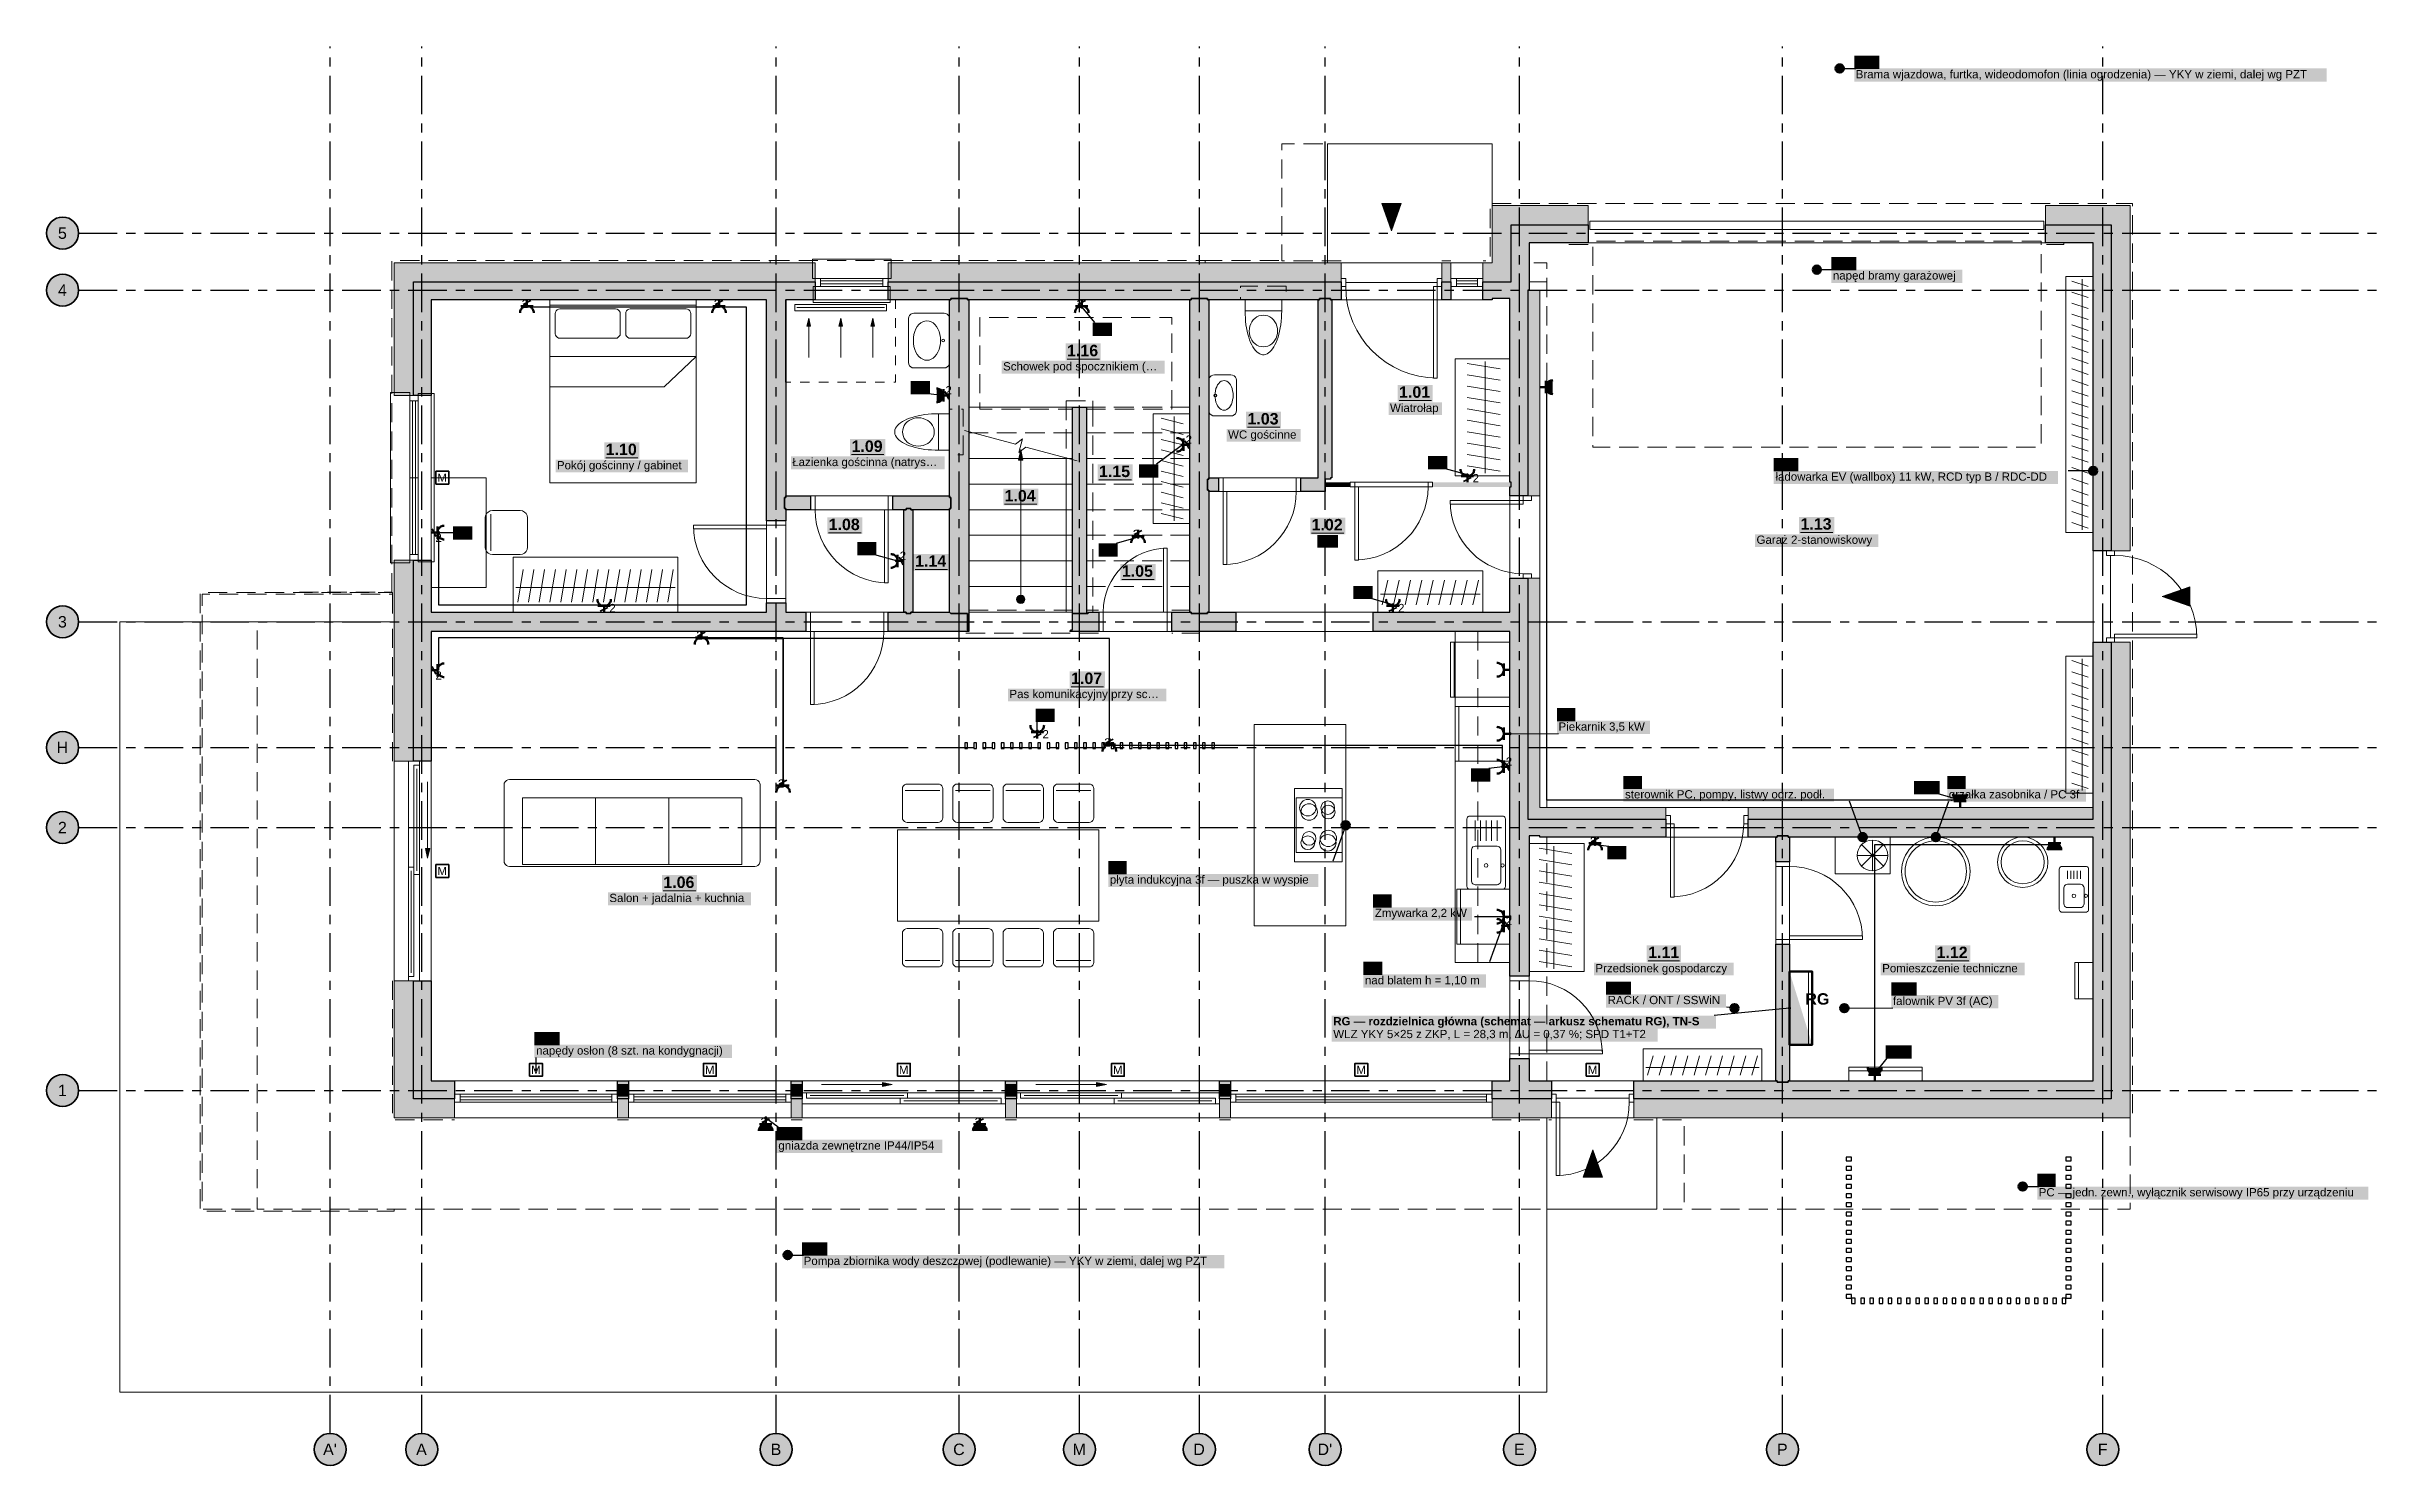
# Model space of a CAD drawing. Header units: metres. Extents: x -4.1 to 21.4, y -4.1 to 11.4.
import ezdxf

# ---------------------------------------------------------------- set-up
doc = ezdxf.new("R2010")
doc.units = ezdxf.units.M
for name, pattern in [('KRESKOWA', [5.25, 4.2, -1.05]), ('KRESKOWA_DROBNA', [3.15, 2.1, -1.05]), ('PUNKTOWA', [10.5, 8.4, -1.05, 0, -1.05])]:
    doc.linetypes.add(name, pattern=pattern)
doc.layers.add('A-MASKA', color=7, linetype='Continuous', lineweight=18)
doc.layers.add('E-OPISY', color=2, linetype='Continuous', lineweight=25)
for name, color, linetype, lineweight, true_color in [('E-GNIAZDA', 1, 'Continuous', 35, 0xc00000), ('E-ROZDZIELNICE', 1, 'Continuous', 35, 0xc00000), ('E-TRASY', 8, 'Continuous', 25, 0x606060), ('I-OSIE', 8, 'PUNKTOWA', 18, 0x7a7a7a), ('I-PODKLAD', 8, 'Continuous', 18, 0x9a9a9a), ('I-PODKLAD-SCIANY', 8, 'Continuous', 25, 0x6e6e6e), ('I-PODKLAD-WYPELN', 254, 'Continuous', 18, 0xe6e6e6), ('I-POMIESZCZENIA', 8, 'Continuous', 25, 0x4a4a4a)]:
    doc.layers.add(name, color=color, linetype=linetype, lineweight=lineweight, true_color=true_color)
doc.styles.add('PL_ARIAL', font='arial.ttf')
doc.styles.add('PL_ARIAL_B', font='arialbd.ttf')

msp = doc.modelspace()

# ---------------------------------------------------------------- texts
at = {"layer": 'E-GNIAZDA', "style": 'PL_ARIAL'}
for s, p in [('2', (1.093, 8.555)), ('2', (3.193, 8.555)), ('2', (7.158, 8.555)), ('2', (5.725, 7.612)), ('2', (8.35, 7.072)), ('M', (0.171, 6.655)), ('2', (11.487, 6.65)), ('2', (7.773, 6.04)), ('2', (0.15, 5.998)), ('2', (5.225, 5.802)), ('2', (2.051, 5.23)), ('2', (10.672, 5.23)), ('2', (3.001, 4.93)), ('2', (0.15, 4.492)), ('2', (6.785, 3.85)), ('2', (7.46, 3.76)), ('2', (11.85, 3.551)), ('2', (3.893, 3.31)), ('2', (12.769, 2.68)), ('M', (0.171, 2.355)), ('2', (11.85, 1.812)), ('M', (1.196, 0.18)), ('M', (3.096, 0.18)), ('M', (5.216, 0.18)), ('M', (7.556, 0.18)), ('M', (10.216, 0.18)), ('M', (12.746, 0.18)), ('2', (3.703, -0.39)), ('2', (6.043, -0.39))]:
    msp.add_text(s, height=0.09, dxfattribs=at).set_placement(p)
at = {"layer": 'E-OPISY'}
for s, style, p in [('D13', 'PL_ARIAL_B', (15.675, 11.207)), ('Brama wjazdowa, furtka, wideodomofon (linia ogrodzenia) — YKY w ziemi, dalej wg PZT', 'PL_ARIAL', (15.675, 11.067)), ('D12', 'PL_ARIAL_B', (15.425, 9.006)), ('napęd bramy garażowej', 'PL_ARIAL', (15.425, 8.867)), ('G1', 'PL_ARIAL_B', (7.353, 8.289)), ('G9', 'PL_ARIAL_B', (5.364, 7.649)), ('G1', 'PL_ARIAL_B', (11.017, 6.829)), ('D11', 'PL_ARIAL_B', (14.797, 6.806)), ('G1', 'PL_ARIAL_B', (7.858, 6.739)), ('ładowarka EV (wallbox) 11 kW, RCD typ B / RDC-DD', 'PL_ARIAL', (14.797, 6.667)), ('G1', 'PL_ARIAL_B', (0.36, 6.062)), ('G1', 'PL_ARIAL_B', (4.777, 5.889)), ('G1', 'PL_ARIAL_B', (7.417, 5.874)), ('G1', 'PL_ARIAL_B', (10.202, 5.409)), ('G1', 'PL_ARIAL_B', (6.728, 4.067)), ('D2', 'PL_ARIAL_B', (12.426, 4.074)), ('Piekarnik 3,5 kW', 'PL_ARIAL', (12.426, 3.934)), ('G7', 'PL_ARIAL_B', (11.489, 3.414)), ('D8', 'PL_ARIAL_B', (13.153, 3.333)), ('G13', 'PL_ARIAL_B', (16.33, 3.274)), ('D7', 'PL_ARIAL_B', (16.692, 3.333)), ('sterownik PC, pompy, listwy ogrz. podł.', 'PL_ARIAL', (13.153, 3.193)), ('grzałka zasobnika / PC 3f', 'PL_ARIAL', (16.692, 3.193)), ('G1', 'PL_ARIAL_B', (12.977, 2.564)), ('D1', 'PL_ARIAL_B', (7.522, 2.4)), ('płyta indukcyjna 3f — puszka w wyspie', 'PL_ARIAL', (7.522, 2.261)), ('D3', 'PL_ARIAL_B', (10.418, 2.035)), ('Zmywarka 2,2 kW', 'PL_ARIAL', (10.418, 1.896)), ('G6', 'PL_ARIAL_B', (10.31, 1.3)), ('nad blatem h = 1,10 m', 'PL_ARIAL', (10.31, 1.161)), ('D14', 'PL_ARIAL_B', (12.963, 1.083)), ('RACK / ONT / SSWiN', 'PL_ARIAL', (12.963, 0.944)), ('falownik PV 3f (AC)', 'PL_ARIAL', (16.081, 0.934)), ('D10', 'PL_ARIAL_B', (16.081, 1.074)), ('RG — rozdzielnica główna (schemat — arkusz schematu RG), TN-S', 'PL_ARIAL_B', (9.964, 0.712)), ('D16', 'PL_ARIAL_B', (1.25, 0.531)), ('WLZ YKY 5×25 z ZKP, L = 28,3 m, ∆U = 0,37 %; SPD T1+T2', 'PL_ARIAL', (9.964, 0.572)), ('napędy osłon (8 szt. na kondygnacji)', 'PL_ARIAL', (1.25, 0.392)), ('G13', 'PL_ARIAL_B', (16.02, 0.385)), ('G14', 'PL_ARIAL_B', (3.898, -0.507)), ('gniazda zewnętrzne IP44/IP54', 'PL_ARIAL', (3.898, -0.646)), ('D6', 'PL_ARIAL_B', (17.675, -1.018)), ('PC — jedn. zewn., wyłącznik serwisowy IP65 przy urządzeniu', 'PL_ARIAL', (17.675, -1.158)), ('D15', 'PL_ARIAL_B', (4.175, -1.768)), ('Pompa zbiornika wody deszczowej (podlewanie) — YKY w ziemi, dalej wg PZT', 'PL_ARIAL', (4.175, -1.908))]:
    msp.add_text(s, height=0.09, dxfattribs=dict(at, style=style)).set_placement(p)
at = {"layer": 'E-ROZDZIELNICE', "style": 'PL_ARIAL_B'}
msp.add_text('RG', height=0.125, dxfattribs=at).set_placement((15.124, 0.938))
at = {"layer": 'I-OSIE', "style": 'PL_ARIAL'}
for s, p in [('5', (-3.976, 9.312)), ('4', (-3.976, 8.688)), ('3', (-3.976, 5.062)), ('H', (-3.991, 3.688)), ('2', (-3.976, 2.812)), ('1', (-3.976, -0.062)), ("A'", (-1.078, -3.987)), ('A', (-0.061, -3.987)), ('B', (3.814, -3.987)), ('C', (5.809, -3.987)), ('M', (7.114, -3.987)), ('D', (8.434, -3.987)), ("D'", (9.792, -3.987)), ('E', (11.939, -3.987)), ('P', (14.814, -3.987)), ('F', (18.32, -3.987))]:
    msp.add_text(s, height=0.125, dxfattribs=at).set_placement(p)
at = {"layer": 'I-POMIESZCZENIA'}
for s, height, style, p in [('1.16', 0.125, 'PL_ARIAL_B', (7.054, 8.028)), ('Schowek pod spocznikiem (…', 0.09, 'PL_ARIAL', (6.355, 7.873)), ('1.01', 0.125, 'PL_ARIAL_B', (10.683, 7.574)), ('1.03', 0.125, 'PL_ARIAL_B', (9.026, 7.282)), ('Wiatrołap', 0.09, 'PL_ARIAL', (10.584, 7.419)), ('WC gościnne', 0.09, 'PL_ARIAL', (8.814, 7.127)), ('Pokój gościnny / gabinet', 0.09, 'PL_ARIAL', (1.478, 6.792)), ('1.10', 0.125, 'PL_ARIAL_B', (2.011, 6.947)), ('Łazienka gościnna (natrys…', 0.09, 'PL_ARIAL', (4.05, 6.827)), ('1.09', 0.125, 'PL_ARIAL_B', (4.698, 6.982)), ('1.15', 0.125, 'PL_ARIAL_B', (7.403, 6.707)), ('1.04', 0.125, 'PL_ARIAL_B', (6.371, 6.44)), ('1.08', 0.125, 'PL_ARIAL_B', (4.448, 6.127)), ('1.02', 0.125, 'PL_ARIAL_B', (9.727, 6.124)), ('1.13', 0.125, 'PL_ARIAL_B', (15.071, 6.132)), ('Hol', 0.09, 'PL_ARIAL', (9.805, 5.97)), ('Garaż 2-stanowiskowy', 0.09, 'PL_ARIAL', (14.59, 5.977)), ('1.14', 0.125, 'PL_ARIAL_B', (5.393, 5.727)), ('1.05', 0.125, 'PL_ARIAL_B', (7.653, 5.617)), ('Pas komunikacyjny przy sc…', 0.09, 'PL_ARIAL', (6.424, 4.29)), ('1.07', 0.125, 'PL_ARIAL_B', (7.098, 4.444)), ('1.06', 0.125, 'PL_ARIAL_B', (2.641, 2.214)), ('Salon + jadalnia + kuchnia', 0.09, 'PL_ARIAL', (2.051, 2.06)), ('1.11', 0.125, 'PL_ARIAL_B', (13.406, 1.447)), ('1.12', 0.125, 'PL_ARIAL_B', (16.558, 1.447)), ('Przedsionek gospodarczy', 0.09, 'PL_ARIAL', (12.829, 1.292)), ('Pomieszczenie techniczne', 0.09, 'PL_ARIAL', (15.964, 1.292))]:
    msp.add_text(s, height=height, dxfattribs=dict(at, style=style)).set_placement(p)

# ---------------------------------------------------------------- hatches: boundary and pattern name
at = {"layer": 'A-MASKA', "true_color": 0xffffff}
for points in [[(15.658, 11.169), (15.932, 11.169), (15.932, 11.314), (15.658, 11.314)], [(15.658, 11.03), (20.821, 11.03), (20.821, 11.175), (15.658, 11.175)], [(15.408, 8.969), (15.682, 8.969), (15.682, 9.114), (15.408, 9.114)], [(15.408, 8.83), (16.839, 8.83), (16.839, 8.974), (15.408, 8.974)], [(7.039, 7.985), (7.423, 7.985), (7.423, 8.168), (7.039, 8.168)], [(7.335, 8.251), (7.545, 8.251), (7.545, 8.396), (7.335, 8.396)], [(6.34, 7.838), (8.122, 7.838), (8.122, 7.978), (6.34, 7.978)], [(5.346, 7.612), (5.556, 7.612), (5.556, 7.757), (5.346, 7.757)], [(10.668, 7.531), (11.052, 7.531), (11.052, 7.714), (10.668, 7.714)], [(9.011, 7.239), (9.394, 7.239), (9.394, 7.422), (9.011, 7.422)], [(10.569, 7.384), (11.151, 7.384), (11.151, 7.524), (10.569, 7.524)], [(8.799, 7.093), (9.606, 7.093), (9.606, 7.232), (8.799, 7.232)], [(1.463, 6.758), (2.912, 6.758), (2.912, 6.897), (1.463, 6.897)], [(1.996, 6.904), (2.379, 6.904), (2.379, 7.087), (1.996, 7.087)], [(4.035, 6.793), (5.715, 6.793), (5.715, 6.933), (4.035, 6.933)], [(4.683, 6.939), (5.067, 6.939), (5.067, 7.122), (4.683, 7.122)], [(11, 6.792), (11.209, 6.792), (11.209, 6.937), (11, 6.937)], [(14.779, 6.769), (15.047, 6.769), (15.047, 6.914), (14.779, 6.914)], [(7.388, 6.665), (7.772, 6.665), (7.772, 6.847), (7.388, 6.847)], [(7.84, 6.702), (8.05, 6.702), (8.05, 6.846), (7.84, 6.846)], [(14.779, 6.63), (17.887, 6.63), (17.887, 6.774), (14.779, 6.774)], [(6.356, 6.397), (6.739, 6.397), (6.739, 6.58), (6.356, 6.58)], [(0.342, 6.024), (0.552, 6.024), (0.552, 6.169), (0.342, 6.169)], [(4.433, 6.085), (4.817, 6.085), (4.817, 6.267), (4.433, 6.267)], [(9.712, 6.082), (10.095, 6.082), (10.095, 6.264), (9.712, 6.264)], [(15.056, 6.089), (15.44, 6.089), (15.44, 6.272), (15.056, 6.272)], [(4.76, 5.852), (4.969, 5.852), (4.969, 5.997), (4.76, 5.997)], [(5.378, 5.685), (5.762, 5.685), (5.762, 5.867), (5.378, 5.867)], [(7.4, 5.837), (7.609, 5.837), (7.609, 5.982), (7.4, 5.982)], [(9.79, 5.935), (10.017, 5.935), (10.017, 6.075), (9.79, 6.075)], [(14.575, 5.942), (15.921, 5.942), (15.921, 6.082), (14.575, 6.082)], [(7.638, 5.575), (8.022, 5.575), (8.022, 5.757), (7.638, 5.757)], [(10.185, 5.372), (10.394, 5.372), (10.394, 5.517), (10.185, 5.517)], [(6.409, 4.255), (8.141, 4.255), (8.141, 4.395), (6.409, 4.395)], [(7.083, 4.402), (7.467, 4.402), (7.467, 4.584), (7.083, 4.584)], [(6.71, 4.029), (6.92, 4.029), (6.92, 4.174), (6.71, 4.174)], [(12.409, 4.037), (12.611, 4.037), (12.611, 4.181), (12.409, 4.181)], [(12.409, 3.897), (13.425, 3.897), (13.425, 4.042), (12.409, 4.042)], [(11.471, 3.376), (11.681, 3.376), (11.681, 3.521), (11.471, 3.521)], [(13.136, 3.295), (13.338, 3.295), (13.338, 3.44), (13.136, 3.44)], [(16.312, 3.237), (16.594, 3.237), (16.594, 3.382), (16.312, 3.382)], [(16.675, 3.295), (16.877, 3.295), (16.877, 3.44), (16.675, 3.44)], [(13.136, 3.156), (15.437, 3.156), (15.437, 3.301), (13.136, 3.301)], [(16.675, 3.156), (18.193, 3.156), (18.193, 3.301), (16.675, 3.301)], [(12.96, 2.527), (13.169, 2.527), (13.169, 2.672), (12.96, 2.672)], [(2.626, 2.172), (3.01, 2.172), (3.01, 2.354), (2.626, 2.354)], [(7.505, 2.363), (7.707, 2.363), (7.707, 2.508), (7.505, 2.508)], [(7.505, 2.223), (9.801, 2.223), (9.801, 2.368), (7.505, 2.368)], [(2.036, 2.025), (3.6, 2.025), (3.6, 2.165), (2.036, 2.165)], [(10.4, 1.998), (10.603, 1.998), (10.603, 2.143), (10.4, 2.143)], [(10.4, 1.858), (11.482, 1.858), (11.482, 2.003), (10.4, 2.003)], [(13.391, 1.405), (13.764, 1.405), (13.764, 1.587), (13.391, 1.587)], [(16.543, 1.405), (16.927, 1.405), (16.927, 1.587), (16.543, 1.587)], [(10.292, 1.263), (10.502, 1.263), (10.502, 1.408), (10.292, 1.408)], [(12.814, 1.258), (14.341, 1.258), (14.341, 1.397), (12.814, 1.397)], [(15.949, 1.258), (17.521, 1.258), (17.521, 1.397), (15.949, 1.397)], [(10.292, 1.123), (11.632, 1.123), (11.632, 1.268), (10.292, 1.268)], [(12.945, 1.046), (13.22, 1.046), (13.22, 1.191), (12.945, 1.191)], [(12.945, 0.906), (14.257, 0.906), (14.257, 1.051), (12.945, 1.051)], [(16.064, 1.037), (16.339, 1.037), (16.339, 1.181), (16.064, 1.181)], [(16.064, 0.897), (17.233, 0.897), (17.233, 1.042), (16.064, 1.042)], [(9.946, 0.674), (14.146, 0.674), (14.146, 0.819), (9.946, 0.819)], [(1.232, 0.494), (1.507, 0.494), (1.507, 0.639), (1.232, 0.639)], [(9.946, 0.535), (13.508, 0.535), (13.508, 0.68), (9.946, 0.68)], [(1.232, 0.355), (3.391, 0.355), (3.391, 0.499), (1.232, 0.499)], [(16.003, 0.348), (16.285, 0.348), (16.285, 0.492), (16.003, 0.492)], [(3.88, -0.544), (4.162, -0.544), (4.162, -0.399), (3.88, -0.399)], [(3.88, -0.683), (5.689, -0.683), (5.689, -0.539), (3.88, -0.539)], [(17.658, -1.056), (17.86, -1.056), (17.86, -0.911), (17.658, -0.911)], [(17.658, -1.195), (21.277, -1.195), (21.277, -1.051), (17.658, -1.051)], [(4.157, -1.806), (4.432, -1.806), (4.432, -1.661), (4.157, -1.661)], [(4.157, -1.945), (8.775, -1.945), (8.775, -1.801), (4.157, -1.801)]]:
    msp.add_hatch(color=7, dxfattribs=at).paths.add_polyline_path(points)
at = {"layer": 'E-GNIAZDA', "true_color": 0x000000}
for points in [[(5.627, 7.525), (5.637, 7.526), (5.647, 7.528), (5.656, 7.531), (5.665, 7.535), (5.673, 7.54), (5.681, 7.547), (5.687, 7.554), (5.692, 7.562), (5.697, 7.571), (5.7, 7.581), (5.702, 7.59), (5.702, 7.6), (5.702, 7.61), (5.7, 7.619), (5.697, 7.629), (5.692, 7.637), (5.687, 7.646), (5.681, 7.653), (5.673, 7.66), (5.665, 7.665), (5.656, 7.669), (5.647, 7.672), (5.637, 7.674), (5.627, 7.675)], [(12.363, 7.765), (12.353, 7.764), (12.343, 7.762), (12.334, 7.759), (12.325, 7.755), (12.317, 7.75), (12.309, 7.743), (12.303, 7.736), (12.298, 7.728), (12.293, 7.719), (12.29, 7.709), (12.288, 7.7), (12.288, 7.69), (12.288, 7.68), (12.29, 7.671), (12.293, 7.661), (12.298, 7.653), (12.303, 7.644), (12.309, 7.637), (12.317, 7.63), (12.325, 7.625), (12.334, 7.621), (12.343, 7.618), (12.353, 7.616), (12.363, 7.615)], [(16.74, 3.238), (16.741, 3.228), (16.743, 3.218), (16.746, 3.209), (16.75, 3.2), (16.755, 3.192), (16.762, 3.184), (16.769, 3.178), (16.777, 3.173), (16.786, 3.168), (16.796, 3.165), (16.805, 3.163), (16.815, 3.163), (16.825, 3.163), (16.834, 3.165), (16.844, 3.168), (16.852, 3.173), (16.861, 3.178), (16.868, 3.184), (16.875, 3.192), (16.88, 3.2), (16.884, 3.209), (16.887, 3.218), (16.889, 3.228), (16.89, 3.238)], [(17.922, 2.627), (17.922, 2.637), (17.92, 2.647), (17.917, 2.656), (17.912, 2.665), (17.907, 2.673), (17.901, 2.681), (17.893, 2.687), (17.885, 2.692), (17.876, 2.697), (17.867, 2.7), (17.857, 2.702), (17.847, 2.703), (17.838, 2.702), (17.828, 2.7), (17.819, 2.697), (17.81, 2.692), (17.802, 2.687), (17.794, 2.681), (17.788, 2.673), (17.783, 2.665), (17.778, 2.656), (17.775, 2.647), (17.773, 2.637), (17.772, 2.627)], [(15.807, 0.247), (15.808, 0.238), (15.81, 0.228), (15.813, 0.219), (15.818, 0.21), (15.823, 0.202), (15.829, 0.194), (15.837, 0.188), (15.845, 0.183), (15.854, 0.178), (15.863, 0.175), (15.873, 0.173), (15.882, 0.172), (15.892, 0.173), (15.902, 0.175), (15.911, 0.178), (15.92, 0.183), (15.928, 0.188), (15.936, 0.194), (15.942, 0.202), (15.947, 0.21), (15.952, 0.219), (15.955, 0.228), (15.957, 0.238), (15.957, 0.247)], [(3.835, -0.443), (3.834, -0.433), (3.832, -0.423), (3.829, -0.414), (3.825, -0.405), (3.82, -0.397), (3.813, -0.389), (3.806, -0.383), (3.798, -0.378), (3.789, -0.373), (3.779, -0.37), (3.77, -0.368), (3.76, -0.368), (3.75, -0.368), (3.741, -0.37), (3.731, -0.373), (3.723, -0.378), (3.714, -0.383), (3.707, -0.389), (3.7, -0.397), (3.695, -0.405), (3.691, -0.414), (3.688, -0.423), (3.686, -0.433), (3.685, -0.443)], [(6.175, -0.443), (6.174, -0.433), (6.172, -0.423), (6.169, -0.414), (6.165, -0.405), (6.16, -0.397), (6.153, -0.389), (6.146, -0.383), (6.137, -0.378), (6.129, -0.373), (6.119, -0.37), (6.11, -0.368), (6.1, -0.368), (6.09, -0.368), (6.081, -0.37), (6.071, -0.373), (6.062, -0.378), (6.054, -0.383), (6.047, -0.389), (6.04, -0.397), (6.035, -0.405), (6.031, -0.414), (6.028, -0.423), (6.026, -0.433), (6.025, -0.443)]]:
    msp.add_hatch(color=7, dxfattribs=at).paths.add_polyline_path(points)
at = {"layer": 'E-OPISY', "true_color": 0x000000}
for points in [[(15.518, 11.175), (15.517, 11.18), (15.515, 11.184), (15.512, 11.187), (15.509, 11.19), (15.505, 11.192), (15.5, 11.193), (15.495, 11.192), (15.491, 11.19), (15.488, 11.187), (15.485, 11.184), (15.483, 11.18), (15.483, 11.175), (15.483, 11.17), (15.485, 11.166), (15.488, 11.163), (15.491, 11.16), (15.495, 11.158), (15.5, 11.158), (15.505, 11.158), (15.509, 11.16), (15.512, 11.163), (15.515, 11.166), (15.517, 11.17)], [(15.268, 8.975), (15.267, 8.98), (15.265, 8.984), (15.262, 8.987), (15.259, 8.99), (15.255, 8.992), (15.25, 8.992), (15.245, 8.992), (15.241, 8.99), (15.238, 8.987), (15.235, 8.984), (15.233, 8.98), (15.232, 8.975), (15.233, 8.97), (15.235, 8.966), (15.238, 8.963), (15.241, 8.96), (15.245, 8.958), (15.25, 8.957), (15.255, 8.958), (15.259, 8.96), (15.262, 8.963), (15.265, 8.966), (15.267, 8.97)], [(7.232, 8.565), (7.232, 8.57), (7.23, 8.574), (7.227, 8.577), (7.224, 8.58), (7.22, 8.582), (7.215, 8.582), (7.21, 8.582), (7.206, 8.58), (7.203, 8.577), (7.2, 8.574), (7.198, 8.57), (7.197, 8.565), (7.198, 8.56), (7.2, 8.556), (7.203, 8.553), (7.206, 8.55), (7.21, 8.548), (7.215, 8.547), (7.22, 8.548), (7.224, 8.55), (7.227, 8.553), (7.23, 8.556), (7.232, 8.56)], [(5.707, 7.6), (5.707, 7.605), (5.705, 7.609), (5.702, 7.612), (5.699, 7.615), (5.695, 7.617), (5.69, 7.617), (5.685, 7.617), (5.681, 7.615), (5.678, 7.612), (5.675, 7.609), (5.673, 7.605), (5.672, 7.6), (5.673, 7.595), (5.675, 7.591), (5.678, 7.588), (5.681, 7.585), (5.685, 7.583), (5.69, 7.582), (5.695, 7.583), (5.699, 7.585), (5.702, 7.588), (5.705, 7.591), (5.707, 7.595)], [(8.332, 7.06), (8.332, 7.065), (8.33, 7.069), (8.327, 7.072), (8.324, 7.075), (8.32, 7.077), (8.315, 7.078), (8.31, 7.077), (8.306, 7.075), (8.303, 7.072), (8.3, 7.069), (8.298, 7.065), (8.297, 7.06), (8.298, 7.055), (8.3, 7.051), (8.303, 7.048), (8.306, 7.045), (8.31, 7.043), (8.315, 7.043), (8.32, 7.043), (8.324, 7.045), (8.327, 7.048), (8.33, 7.051), (8.332, 7.055)], [(11.447, 6.73), (11.447, 6.735), (11.445, 6.739), (11.442, 6.742), (11.439, 6.745), (11.435, 6.747), (11.43, 6.748), (11.425, 6.747), (11.421, 6.745), (11.418, 6.742), (11.415, 6.739), (11.413, 6.735), (11.412, 6.73), (11.413, 6.725), (11.415, 6.721), (11.418, 6.718), (11.421, 6.715), (11.425, 6.713), (11.43, 6.713), (11.435, 6.713), (11.439, 6.715), (11.442, 6.718), (11.445, 6.721), (11.447, 6.725)], [(18.287, 6.775), (18.287, 6.78), (18.285, 6.784), (18.282, 6.787), (18.279, 6.79), (18.275, 6.792), (18.27, 6.792), (18.265, 6.792), (18.261, 6.79), (18.258, 6.787), (18.255, 6.784), (18.253, 6.78), (18.253, 6.775), (18.253, 6.77), (18.255, 6.766), (18.258, 6.763), (18.261, 6.76), (18.265, 6.758), (18.27, 6.757), (18.275, 6.758), (18.279, 6.76), (18.282, 6.763), (18.285, 6.766), (18.287, 6.77)], [(0.202, 6.1), (0.202, 6.105), (0.2, 6.109), (0.197, 6.112), (0.194, 6.115), (0.19, 6.117), (0.185, 6.118), (0.18, 6.117), (0.176, 6.115), (0.173, 6.112), (0.17, 6.109), (0.168, 6.105), (0.168, 6.1), (0.168, 6.095), (0.17, 6.091), (0.173, 6.088), (0.176, 6.085), (0.18, 6.083), (0.185, 6.083), (0.19, 6.083), (0.194, 6.085), (0.197, 6.088), (0.2, 6.091), (0.202, 6.095)], [(7.848, 6.05), (7.847, 6.055), (7.845, 6.059), (7.842, 6.062), (7.839, 6.065), (7.835, 6.067), (7.83, 6.067), (7.825, 6.067), (7.821, 6.065), (7.818, 6.062), (7.815, 6.059), (7.813, 6.055), (7.812, 6.05), (7.813, 6.045), (7.815, 6.041), (7.818, 6.038), (7.821, 6.035), (7.825, 6.033), (7.83, 6.032), (7.835, 6.033), (7.839, 6.035), (7.842, 6.038), (7.845, 6.041), (7.847, 6.045)], [(5.207, 5.79), (5.207, 5.795), (5.205, 5.799), (5.202, 5.802), (5.199, 5.805), (5.195, 5.807), (5.19, 5.808), (5.185, 5.807), (5.181, 5.805), (5.178, 5.802), (5.175, 5.799), (5.173, 5.795), (5.172, 5.79), (5.173, 5.785), (5.175, 5.781), (5.178, 5.778), (5.181, 5.775), (5.185, 5.773), (5.19, 5.772), (5.195, 5.773), (5.199, 5.775), (5.202, 5.778), (5.205, 5.781), (5.207, 5.785)], [(10.633, 5.31), (10.632, 5.315), (10.63, 5.319), (10.627, 5.322), (10.624, 5.325), (10.62, 5.327), (10.615, 5.328), (10.61, 5.327), (10.606, 5.325), (10.603, 5.322), (10.6, 5.319), (10.598, 5.315), (10.598, 5.31), (10.598, 5.305), (10.6, 5.301), (10.603, 5.298), (10.606, 5.295), (10.61, 5.293), (10.615, 5.293), (10.62, 5.293), (10.624, 5.295), (10.627, 5.298), (10.63, 5.301), (10.632, 5.305)], [(6.745, 3.93), (6.744, 3.935), (6.743, 3.939), (6.74, 3.942), (6.736, 3.945), (6.732, 3.947), (6.728, 3.948), (6.723, 3.947), (6.719, 3.945), (6.715, 3.942), (6.712, 3.939), (6.711, 3.935), (6.71, 3.93), (6.711, 3.925), (6.712, 3.921), (6.715, 3.918), (6.719, 3.915), (6.723, 3.913), (6.728, 3.912), (6.732, 3.913), (6.736, 3.915), (6.74, 3.918), (6.743, 3.921), (6.744, 3.925)], [(11.912, 3.9), (11.912, 3.905), (11.91, 3.909), (11.907, 3.912), (11.904, 3.915), (11.9, 3.917), (11.895, 3.917), (11.89, 3.917), (11.886, 3.915), (11.883, 3.912), (11.88, 3.909), (11.878, 3.905), (11.877, 3.9), (11.878, 3.895), (11.88, 3.891), (11.883, 3.888), (11.886, 3.885), (11.89, 3.883), (11.895, 3.882), (11.9, 3.883), (11.904, 3.885), (11.907, 3.888), (11.91, 3.891), (11.912, 3.895)], [(11.832, 3.539), (11.832, 3.544), (11.83, 3.548), (11.827, 3.552), (11.824, 3.555), (11.82, 3.556), (11.815, 3.557), (11.81, 3.556), (11.806, 3.555), (11.803, 3.552), (11.8, 3.548), (11.798, 3.544), (11.797, 3.539), (11.798, 3.535), (11.8, 3.531), (11.803, 3.527), (11.806, 3.524), (11.81, 3.522), (11.815, 3.522), (11.82, 3.522), (11.824, 3.524), (11.827, 3.527), (11.83, 3.531), (11.832, 3.535)], [(16.832, 3.175), (16.832, 3.18), (16.83, 3.184), (16.827, 3.187), (16.824, 3.19), (16.82, 3.192), (16.815, 3.193), (16.81, 3.192), (16.806, 3.19), (16.803, 3.187), (16.8, 3.184), (16.798, 3.18), (16.797, 3.175), (16.798, 3.17), (16.8, 3.166), (16.803, 3.163), (16.806, 3.16), (16.81, 3.158), (16.815, 3.158), (16.82, 3.158), (16.824, 3.16), (16.827, 3.163), (16.83, 3.166), (16.832, 3.17)], [(10.117, 2.9), (10.117, 2.905), (10.115, 2.909), (10.112, 2.912), (10.109, 2.915), (10.105, 2.917), (10.1, 2.917), (10.095, 2.917), (10.091, 2.915), (10.088, 2.912), (10.085, 2.909), (10.083, 2.905), (10.082, 2.9), (10.083, 2.895), (10.085, 2.891), (10.088, 2.888), (10.091, 2.885), (10.095, 2.883), (10.1, 2.882), (10.105, 2.883), (10.109, 2.885), (10.112, 2.888), (10.115, 2.891), (10.117, 2.895)], [(12.843, 2.69), (12.842, 2.695), (12.841, 2.699), (12.838, 2.702), (12.834, 2.705), (12.83, 2.707), (12.826, 2.708), (12.821, 2.707), (12.817, 2.705), (12.813, 2.702), (12.81, 2.699), (12.809, 2.695), (12.808, 2.69), (12.809, 2.685), (12.81, 2.681), (12.813, 2.678), (12.817, 2.675), (12.821, 2.673), (12.826, 2.672), (12.83, 2.673), (12.834, 2.675), (12.838, 2.678), (12.841, 2.681), (12.842, 2.685)], [(15.768, 2.77), (15.767, 2.775), (15.765, 2.779), (15.762, 2.782), (15.759, 2.785), (15.755, 2.787), (15.75, 2.788), (15.745, 2.787), (15.741, 2.785), (15.738, 2.782), (15.735, 2.779), (15.733, 2.775), (15.732, 2.77), (15.733, 2.765), (15.735, 2.761), (15.738, 2.758), (15.741, 2.755), (15.745, 2.753), (15.75, 2.752), (15.755, 2.753), (15.759, 2.755), (15.762, 2.758), (15.765, 2.761), (15.767, 2.765)], [(16.567, 2.77), (16.567, 2.775), (16.565, 2.779), (16.562, 2.782), (16.559, 2.785), (16.555, 2.787), (16.55, 2.788), (16.545, 2.787), (16.541, 2.785), (16.538, 2.782), (16.535, 2.779), (16.533, 2.775), (16.533, 2.77), (16.533, 2.765), (16.535, 2.761), (16.538, 2.758), (16.541, 2.755), (16.545, 2.753), (16.55, 2.752), (16.555, 2.753), (16.559, 2.755), (16.562, 2.758), (16.565, 2.761), (16.567, 2.765)], [(11.832, 1.8), (11.832, 1.805), (11.83, 1.809), (11.827, 1.812), (11.824, 1.815), (11.82, 1.817), (11.815, 1.817), (11.81, 1.817), (11.806, 1.815), (11.803, 1.812), (11.8, 1.809), (11.798, 1.805), (11.797, 1.8), (11.798, 1.795), (11.8, 1.791), (11.803, 1.788), (11.806, 1.785), (11.81, 1.783), (11.815, 1.782), (11.82, 1.783), (11.824, 1.785), (11.827, 1.788), (11.83, 1.791), (11.832, 1.795)], [(11.912, 1.9), (11.912, 1.905), (11.91, 1.909), (11.907, 1.912), (11.904, 1.915), (11.9, 1.917), (11.895, 1.917), (11.89, 1.917), (11.886, 1.915), (11.883, 1.912), (11.88, 1.909), (11.878, 1.905), (11.877, 1.9), (11.878, 1.895), (11.88, 1.891), (11.883, 1.888), (11.886, 1.885), (11.89, 1.883), (11.895, 1.882), (11.9, 1.883), (11.904, 1.885), (11.907, 1.888), (11.91, 1.891), (11.912, 1.895)], [(14.367, 0.9), (14.367, 0.905), (14.365, 0.909), (14.362, 0.912), (14.359, 0.915), (14.355, 0.917), (14.35, 0.917), (14.345, 0.917), (14.341, 0.915), (14.338, 0.912), (14.335, 0.909), (14.333, 0.905), (14.332, 0.9), (14.333, 0.895), (14.335, 0.891), (14.338, 0.888), (14.341, 0.885), (14.345, 0.883), (14.35, 0.883), (14.355, 0.883), (14.359, 0.885), (14.362, 0.888), (14.365, 0.891), (14.367, 0.895)], [(14.967, 0.9), (14.967, 0.905), (14.965, 0.909), (14.962, 0.912), (14.959, 0.915), (14.955, 0.917), (14.95, 0.917), (14.945, 0.917), (14.941, 0.915), (14.938, 0.912), (14.935, 0.909), (14.933, 0.905), (14.932, 0.9), (14.933, 0.895), (14.935, 0.891), (14.938, 0.888), (14.941, 0.885), (14.945, 0.883), (14.95, 0.883), (14.955, 0.883), (14.959, 0.885), (14.962, 0.888), (14.965, 0.891), (14.967, 0.895)], [(15.567, 0.9), (15.567, 0.905), (15.565, 0.909), (15.562, 0.912), (15.559, 0.915), (15.555, 0.917), (15.55, 0.917), (15.545, 0.917), (15.541, 0.915), (15.538, 0.912), (15.535, 0.909), (15.533, 0.905), (15.532, 0.9), (15.533, 0.895), (15.535, 0.891), (15.538, 0.888), (15.541, 0.885), (15.545, 0.883), (15.55, 0.883), (15.555, 0.883), (15.559, 0.885), (15.562, 0.888), (15.565, 0.891), (15.567, 0.895)], [(1.268, 0.225), (1.267, 0.23), (1.265, 0.234), (1.262, 0.237), (1.259, 0.24), (1.255, 0.242), (1.25, 0.242), (1.245, 0.242), (1.241, 0.24), (1.238, 0.237), (1.235, 0.234), (1.233, 0.23), (1.232, 0.225), (1.233, 0.22), (1.235, 0.216), (1.238, 0.213), (1.241, 0.21), (1.245, 0.208), (1.25, 0.207), (1.255, 0.208), (1.259, 0.21), (1.262, 0.213), (1.265, 0.216), (1.267, 0.22)], [(15.9, 0.185), (15.899, 0.19), (15.898, 0.194), (15.895, 0.197), (15.891, 0.2), (15.887, 0.202), (15.882, 0.202), (15.878, 0.202), (15.874, 0.2), (15.87, 0.197), (15.867, 0.194), (15.866, 0.19), (15.865, 0.185), (15.866, 0.18), (15.867, 0.176), (15.87, 0.173), (15.874, 0.17), (15.878, 0.168), (15.882, 0.168), (15.887, 0.168), (15.891, 0.17), (15.895, 0.173), (15.898, 0.176), (15.899, 0.18)], [(3.778, -0.3), (3.777, -0.295), (3.775, -0.291), (3.772, -0.288), (3.769, -0.285), (3.765, -0.283), (3.76, -0.283), (3.755, -0.283), (3.751, -0.285), (3.748, -0.288), (3.745, -0.291), (3.743, -0.295), (3.743, -0.3), (3.743, -0.305), (3.745, -0.309), (3.748, -0.312), (3.751, -0.315), (3.755, -0.317), (3.76, -0.318), (3.765, -0.317), (3.769, -0.315), (3.772, -0.312), (3.775, -0.309), (3.777, -0.305)], [(17.517, -1.05), (17.517, -1.045), (17.515, -1.041), (17.512, -1.038), (17.509, -1.035), (17.505, -1.033), (17.5, -1.032), (17.495, -1.033), (17.491, -1.035), (17.488, -1.038), (17.485, -1.041), (17.483, -1.045), (17.483, -1.05), (17.483, -1.055), (17.485, -1.059), (17.488, -1.062), (17.491, -1.065), (17.495, -1.067), (17.5, -1.068), (17.505, -1.067), (17.509, -1.065), (17.512, -1.062), (17.515, -1.059), (17.517, -1.055)], [(4.018, -1.8), (4.017, -1.795), (4.015, -1.791), (4.012, -1.788), (4.009, -1.785), (4.005, -1.783), (4, -1.782), (3.995, -1.783), (3.991, -1.785), (3.988, -1.788), (3.985, -1.791), (3.983, -1.795), (3.982, -1.8), (3.983, -1.805), (3.985, -1.809), (3.988, -1.812), (3.991, -1.815), (3.995, -1.817), (4, -1.818), (4.005, -1.817), (4.009, -1.815), (4.012, -1.812), (4.015, -1.809), (4.017, -1.805)]]:
    msp.add_hatch(color=7, dxfattribs=at).paths.add_polyline_path(points)
at = {"layer": 'E-ROZDZIELNICE', "true_color": 0x000000}
for points in [[(15.545, 11.175), (15.543, 11.187), (15.539, 11.198), (15.532, 11.207), (15.523, 11.214), (15.512, 11.218), (15.5, 11.22), (15.488, 11.218), (15.478, 11.214), (15.468, 11.207), (15.461, 11.198), (15.457, 11.187), (15.455, 11.175), (15.457, 11.163), (15.461, 11.152), (15.468, 11.143), (15.478, 11.136), (15.488, 11.132), (15.5, 11.13), (15.512, 11.132), (15.523, 11.136), (15.532, 11.143), (15.539, 11.152), (15.543, 11.163)], [(15.295, 8.975), (15.293, 8.987), (15.289, 8.998), (15.282, 9.007), (15.273, 9.014), (15.262, 9.018), (15.25, 9.02), (15.238, 9.018), (15.227, 9.014), (15.218, 9.007), (15.211, 8.998), (15.207, 8.987), (15.205, 8.975), (15.207, 8.963), (15.211, 8.952), (15.218, 8.943), (15.227, 8.936), (15.238, 8.932), (15.25, 8.93), (15.262, 8.932), (15.273, 8.936), (15.282, 8.943), (15.289, 8.952), (15.293, 8.963)], [(18.315, 6.775), (18.313, 6.787), (18.309, 6.797), (18.302, 6.807), (18.293, 6.814), (18.282, 6.818), (18.27, 6.82), (18.258, 6.818), (18.247, 6.814), (18.238, 6.807), (18.231, 6.797), (18.227, 6.787), (18.225, 6.775), (18.227, 6.763), (18.231, 6.752), (18.238, 6.743), (18.247, 6.736), (18.258, 6.732), (18.27, 6.73), (18.282, 6.732), (18.293, 6.736), (18.302, 6.743), (18.309, 6.752), (18.313, 6.763)], [(10.145, 2.9), (10.143, 2.912), (10.139, 2.922), (10.132, 2.932), (10.123, 2.939), (10.112, 2.943), (10.1, 2.945), (10.088, 2.943), (10.077, 2.939), (10.068, 2.932), (10.061, 2.922), (10.057, 2.912), (10.055, 2.9), (10.057, 2.888), (10.061, 2.877), (10.068, 2.868), (10.077, 2.861), (10.088, 2.857), (10.1, 2.855), (10.112, 2.857), (10.123, 2.861), (10.132, 2.868), (10.139, 2.877), (10.143, 2.888)], [(15.795, 2.77), (15.793, 2.782), (15.789, 2.792), (15.782, 2.802), (15.773, 2.809), (15.762, 2.813), (15.75, 2.815), (15.738, 2.813), (15.727, 2.809), (15.718, 2.802), (15.711, 2.792), (15.707, 2.782), (15.705, 2.77), (15.707, 2.758), (15.711, 2.748), (15.718, 2.738), (15.727, 2.731), (15.738, 2.727), (15.75, 2.725), (15.762, 2.727), (15.773, 2.731), (15.782, 2.738), (15.789, 2.748), (15.793, 2.758)], [(16.595, 2.77), (16.593, 2.782), (16.589, 2.792), (16.582, 2.802), (16.573, 2.809), (16.562, 2.813), (16.55, 2.815), (16.538, 2.813), (16.527, 2.809), (16.518, 2.802), (16.511, 2.792), (16.507, 2.782), (16.505, 2.77), (16.507, 2.758), (16.511, 2.748), (16.518, 2.738), (16.527, 2.731), (16.538, 2.727), (16.55, 2.725), (16.562, 2.727), (16.573, 2.731), (16.582, 2.738), (16.589, 2.748), (16.593, 2.758)], [(14.95, 1.3), (14.95, 0.5), (15.2, 0.5)], [(14.395, 0.9), (14.393, 0.912), (14.389, 0.922), (14.382, 0.932), (14.373, 0.939), (14.362, 0.943), (14.35, 0.945), (14.338, 0.943), (14.327, 0.939), (14.318, 0.932), (14.311, 0.922), (14.307, 0.912), (14.305, 0.9), (14.307, 0.888), (14.311, 0.877), (14.318, 0.868), (14.327, 0.861), (14.338, 0.857), (14.35, 0.855), (14.362, 0.857), (14.373, 0.861), (14.382, 0.868), (14.389, 0.877), (14.393, 0.888)], [(15.595, 0.9), (15.593, 0.912), (15.589, 0.922), (15.582, 0.932), (15.572, 0.939), (15.562, 0.943), (15.55, 0.945), (15.538, 0.943), (15.527, 0.939), (15.518, 0.932), (15.511, 0.922), (15.507, 0.912), (15.505, 0.9), (15.507, 0.888), (15.511, 0.877), (15.518, 0.868), (15.527, 0.861), (15.538, 0.857), (15.55, 0.855), (15.562, 0.857), (15.572, 0.861), (15.582, 0.868), (15.589, 0.877), (15.593, 0.888)], [(17.545, -1.05), (17.543, -1.038), (17.539, -1.028), (17.532, -1.018), (17.523, -1.011), (17.512, -1.007), (17.5, -1.005), (17.488, -1.007), (17.477, -1.011), (17.468, -1.018), (17.461, -1.028), (17.457, -1.038), (17.455, -1.05), (17.457, -1.062), (17.461, -1.073), (17.468, -1.082), (17.477, -1.089), (17.488, -1.093), (17.5, -1.095), (17.512, -1.093), (17.523, -1.089), (17.532, -1.082), (17.539, -1.073), (17.543, -1.062)], [(4.045, -1.8), (4.043, -1.788), (4.039, -1.778), (4.032, -1.768), (4.022, -1.761), (4.012, -1.757), (4, -1.755), (3.988, -1.757), (3.978, -1.761), (3.968, -1.768), (3.961, -1.778), (3.957, -1.788), (3.955, -1.8), (3.957, -1.812), (3.961, -1.823), (3.968, -1.832), (3.978, -1.839), (3.988, -1.843), (4, -1.845), (4.012, -1.843), (4.022, -1.839), (4.032, -1.832), (4.039, -1.823), (4.043, -1.812)]]:
    msp.add_hatch(color=7, dxfattribs=at).paths.add_polyline_path(points)
at = {"layer": 'I-OSIE', "true_color": 0xffffff}
for points in [[(-3.75, 9.375), (-3.751, 9.398), (-3.756, 9.42), (-3.763, 9.442), (-3.773, 9.463), (-3.786, 9.482), (-3.801, 9.499), (-3.818, 9.514), (-3.837, 9.527), (-3.858, 9.537), (-3.88, 9.544), (-3.902, 9.549), (-3.925, 9.55), (-3.948, 9.549), (-3.97, 9.544), (-3.992, 9.537), (-4.013, 9.527), (-4.032, 9.514), (-4.049, 9.499), (-4.064, 9.482), (-4.077, 9.463), (-4.087, 9.442), (-4.094, 9.42), (-4.099, 9.398), (-4.1, 9.375), (-4.099, 9.352), (-4.094, 9.33), (-4.087, 9.308), (-4.077, 9.287), (-4.064, 9.268), (-4.049, 9.251), (-4.032, 9.236), (-4.013, 9.223), (-3.992, 9.213), (-3.97, 9.206), (-3.948, 9.201), (-3.925, 9.2), (-3.902, 9.201), (-3.88, 9.206), (-3.858, 9.213), (-3.837, 9.223), (-3.818, 9.236), (-3.801, 9.251), (-3.786, 9.268), (-3.773, 9.287), (-3.763, 9.308), (-3.756, 9.33), (-3.751, 9.352)], [(-3.75, 8.75), (-3.751, 8.773), (-3.756, 8.795), (-3.763, 8.817), (-3.773, 8.838), (-3.786, 8.857), (-3.801, 8.874), (-3.818, 8.889), (-3.837, 8.902), (-3.858, 8.912), (-3.88, 8.919), (-3.902, 8.924), (-3.925, 8.925), (-3.948, 8.924), (-3.97, 8.919), (-3.992, 8.912), (-4.013, 8.902), (-4.032, 8.889), (-4.049, 8.874), (-4.064, 8.857), (-4.077, 8.838), (-4.087, 8.817), (-4.094, 8.795), (-4.099, 8.773), (-4.1, 8.75), (-4.099, 8.727), (-4.094, 8.705), (-4.087, 8.683), (-4.077, 8.662), (-4.064, 8.643), (-4.049, 8.626), (-4.032, 8.611), (-4.013, 8.598), (-3.992, 8.588), (-3.97, 8.581), (-3.948, 8.576), (-3.925, 8.575), (-3.902, 8.576), (-3.88, 8.581), (-3.858, 8.588), (-3.837, 8.598), (-3.818, 8.611), (-3.801, 8.626), (-3.786, 8.643), (-3.773, 8.662), (-3.763, 8.683), (-3.756, 8.705), (-3.751, 8.727)], [(-3.75, 5.125), (-3.751, 5.148), (-3.756, 5.17), (-3.763, 5.192), (-3.773, 5.213), (-3.786, 5.232), (-3.801, 5.249), (-3.818, 5.264), (-3.837, 5.277), (-3.858, 5.287), (-3.88, 5.294), (-3.902, 5.299), (-3.925, 5.3), (-3.948, 5.299), (-3.97, 5.294), (-3.992, 5.287), (-4.013, 5.277), (-4.032, 5.264), (-4.049, 5.249), (-4.064, 5.232), (-4.077, 5.213), (-4.087, 5.192), (-4.094, 5.17), (-4.099, 5.148), (-4.1, 5.125), (-4.099, 5.102), (-4.094, 5.08), (-4.087, 5.058), (-4.077, 5.037), (-4.064, 5.018), (-4.049, 5.001), (-4.032, 4.986), (-4.013, 4.973), (-3.992, 4.963), (-3.97, 4.956), (-3.948, 4.951), (-3.925, 4.95), (-3.902, 4.951), (-3.88, 4.956), (-3.858, 4.963), (-3.837, 4.973), (-3.818, 4.986), (-3.801, 5.001), (-3.786, 5.018), (-3.773, 5.037), (-3.763, 5.058), (-3.756, 5.08), (-3.751, 5.102)], [(-3.75, 3.75), (-3.751, 3.773), (-3.756, 3.795), (-3.763, 3.817), (-3.773, 3.837), (-3.786, 3.857), (-3.801, 3.874), (-3.818, 3.889), (-3.837, 3.902), (-3.858, 3.912), (-3.88, 3.919), (-3.902, 3.924), (-3.925, 3.925), (-3.948, 3.924), (-3.97, 3.919), (-3.992, 3.912), (-4.013, 3.902), (-4.032, 3.889), (-4.049, 3.874), (-4.064, 3.857), (-4.077, 3.837), (-4.087, 3.817), (-4.094, 3.795), (-4.099, 3.773), (-4.1, 3.75), (-4.099, 3.727), (-4.094, 3.705), (-4.087, 3.683), (-4.077, 3.663), (-4.064, 3.643), (-4.049, 3.626), (-4.032, 3.611), (-4.013, 3.598), (-3.992, 3.588), (-3.97, 3.581), (-3.948, 3.576), (-3.925, 3.575), (-3.902, 3.576), (-3.88, 3.581), (-3.858, 3.588), (-3.837, 3.598), (-3.818, 3.611), (-3.801, 3.626), (-3.786, 3.643), (-3.773, 3.663), (-3.763, 3.683), (-3.756, 3.705), (-3.751, 3.727)], [(-3.75, 2.875), (-3.751, 2.898), (-3.756, 2.92), (-3.763, 2.942), (-3.773, 2.962), (-3.786, 2.982), (-3.801, 2.999), (-3.818, 3.014), (-3.837, 3.027), (-3.858, 3.037), (-3.88, 3.044), (-3.902, 3.049), (-3.925, 3.05), (-3.948, 3.049), (-3.97, 3.044), (-3.992, 3.037), (-4.013, 3.027), (-4.032, 3.014), (-4.049, 2.999), (-4.064, 2.982), (-4.077, 2.962), (-4.087, 2.942), (-4.094, 2.92), (-4.099, 2.898), (-4.1, 2.875), (-4.099, 2.852), (-4.094, 2.83), (-4.087, 2.808), (-4.077, 2.788), (-4.064, 2.768), (-4.049, 2.751), (-4.032, 2.736), (-4.013, 2.723), (-3.992, 2.713), (-3.97, 2.706), (-3.948, 2.701), (-3.925, 2.7), (-3.902, 2.701), (-3.88, 2.706), (-3.858, 2.713), (-3.837, 2.723), (-3.818, 2.736), (-3.801, 2.751), (-3.786, 2.768), (-3.773, 2.788), (-3.763, 2.808), (-3.756, 2.83), (-3.751, 2.852)], [(-3.75, 0), (-3.751, 0.023), (-3.756, 0.045), (-3.763, 0.067), (-3.773, 0.087), (-3.786, 0.107), (-3.801, 0.124), (-3.818, 0.139), (-3.837, 0.152), (-3.858, 0.162), (-3.88, 0.169), (-3.902, 0.174), (-3.925, 0.175), (-3.948, 0.174), (-3.97, 0.169), (-3.992, 0.162), (-4.013, 0.152), (-4.032, 0.139), (-4.049, 0.124), (-4.064, 0.107), (-4.077, 0.087), (-4.087, 0.067), (-4.094, 0.045), (-4.099, 0.023), (-4.1, 0), (-4.099, -0.023), (-4.094, -0.045), (-4.087, -0.067), (-4.077, -0.088), (-4.064, -0.107), (-4.049, -0.124), (-4.032, -0.139), (-4.013, -0.152), (-3.992, -0.162), (-3.97, -0.169), (-3.948, -0.174), (-3.925, -0.175), (-3.902, -0.174), (-3.88, -0.169), (-3.858, -0.162), (-3.837, -0.152), (-3.818, -0.139), (-3.801, -0.124), (-3.786, -0.107), (-3.773, -0.088), (-3.763, -0.067), (-3.756, -0.045), (-3.751, -0.023)], [(-0.825, -3.925), (-0.826, -3.902), (-0.831, -3.88), (-0.838, -3.858), (-0.848, -3.837), (-0.861, -3.818), (-0.876, -3.801), (-0.893, -3.786), (-0.913, -3.773), (-0.933, -3.763), (-0.955, -3.756), (-0.977, -3.751), (-1, -3.75), (-1.023, -3.751), (-1.045, -3.756), (-1.067, -3.763), (-1.088, -3.773), (-1.107, -3.786), (-1.124, -3.801), (-1.139, -3.818), (-1.152, -3.837), (-1.162, -3.858), (-1.169, -3.88), (-1.174, -3.902), (-1.175, -3.925), (-1.174, -3.948), (-1.169, -3.97), (-1.162, -3.992), (-1.152, -4.013), (-1.139, -4.032), (-1.124, -4.049), (-1.107, -4.064), (-1.088, -4.077), (-1.067, -4.087), (-1.045, -4.094), (-1.023, -4.099), (-1, -4.1), (-0.977, -4.099), (-0.955, -4.094), (-0.933, -4.087), (-0.913, -4.077), (-0.893, -4.064), (-0.876, -4.049), (-0.861, -4.032), (-0.848, -4.013), (-0.838, -3.992), (-0.831, -3.97), (-0.826, -3.948)], [(0.175, -3.925), (0.174, -3.902), (0.169, -3.88), (0.162, -3.858), (0.152, -3.837), (0.139, -3.818), (0.124, -3.801), (0.107, -3.786), (0.087, -3.773), (0.067, -3.763), (0.045, -3.756), (0.023, -3.751), (0, -3.75), (-0.023, -3.751), (-0.045, -3.756), (-0.067, -3.763), (-0.088, -3.773), (-0.107, -3.786), (-0.124, -3.801), (-0.139, -3.818), (-0.152, -3.837), (-0.162, -3.858), (-0.169, -3.88), (-0.174, -3.902), (-0.175, -3.925), (-0.174, -3.948), (-0.169, -3.97), (-0.162, -3.992), (-0.152, -4.013), (-0.139, -4.032), (-0.124, -4.049), (-0.107, -4.064), (-0.088, -4.077), (-0.067, -4.087), (-0.045, -4.094), (-0.023, -4.099), (0, -4.1), (0.023, -4.099), (0.045, -4.094), (0.067, -4.087), (0.087, -4.077), (0.107, -4.064), (0.124, -4.049), (0.139, -4.032), (0.152, -4.013), (0.162, -3.992), (0.169, -3.97), (0.174, -3.948)], [(4.05, -3.925), (4.049, -3.902), (4.044, -3.88), (4.037, -3.858), (4.027, -3.837), (4.014, -3.818), (3.999, -3.801), (3.982, -3.786), (3.962, -3.773), (3.942, -3.763), (3.92, -3.756), (3.898, -3.751), (3.875, -3.75), (3.852, -3.751), (3.83, -3.756), (3.808, -3.763), (3.788, -3.773), (3.768, -3.786), (3.751, -3.801), (3.736, -3.818), (3.723, -3.837), (3.713, -3.858), (3.706, -3.88), (3.701, -3.902), (3.7, -3.925), (3.701, -3.948), (3.706, -3.97), (3.713, -3.992), (3.723, -4.013), (3.736, -4.032), (3.751, -4.049), (3.768, -4.064), (3.788, -4.077), (3.808, -4.087), (3.83, -4.094), (3.852, -4.099), (3.875, -4.1), (3.898, -4.099), (3.92, -4.094), (3.942, -4.087), (3.962, -4.077), (3.982, -4.064), (3.999, -4.049), (4.014, -4.032), (4.027, -4.013), (4.037, -3.992), (4.044, -3.97), (4.049, -3.948)], [(6.05, -3.925), (6.049, -3.902), (6.044, -3.88), (6.037, -3.858), (6.027, -3.837), (6.014, -3.818), (5.999, -3.801), (5.982, -3.786), (5.962, -3.773), (5.942, -3.763), (5.92, -3.756), (5.898, -3.751), (5.875, -3.75), (5.852, -3.751), (5.83, -3.756), (5.808, -3.763), (5.787, -3.773), (5.768, -3.786), (5.751, -3.801), (5.736, -3.818), (5.723, -3.837), (5.713, -3.858), (5.706, -3.88), (5.701, -3.902), (5.7, -3.925), (5.701, -3.948), (5.706, -3.97), (5.713, -3.992), (5.723, -4.013), (5.736, -4.032), (5.751, -4.049), (5.768, -4.064), (5.787, -4.077), (5.808, -4.087), (5.83, -4.094), (5.852, -4.099), (5.875, -4.1), (5.898, -4.099), (5.92, -4.094), (5.942, -4.087), (5.962, -4.077), (5.982, -4.064), (5.999, -4.049), (6.014, -4.032), (6.027, -4.013), (6.037, -3.992), (6.044, -3.97), (6.049, -3.948)], [(7.365, -3.925), (7.364, -3.902), (7.359, -3.88), (7.352, -3.858), (7.342, -3.837), (7.329, -3.818), (7.314, -3.801), (7.297, -3.786), (7.277, -3.773), (7.257, -3.763), (7.235, -3.756), (7.213, -3.751), (7.19, -3.75), (7.167, -3.751), (7.145, -3.756), (7.123, -3.763), (7.103, -3.773), (7.083, -3.786), (7.066, -3.801), (7.051, -3.818), (7.038, -3.837), (7.028, -3.858), (7.021, -3.88), (7.016, -3.902), (7.015, -3.925), (7.016, -3.948), (7.021, -3.97), (7.028, -3.992), (7.038, -4.013), (7.051, -4.032), (7.066, -4.049), (7.083, -4.064), (7.103, -4.077), (7.123, -4.087), (7.145, -4.094), (7.167, -4.099), (7.19, -4.1), (7.213, -4.099), (7.235, -4.094), (7.257, -4.087), (7.277, -4.077), (7.297, -4.064), (7.314, -4.049), (7.329, -4.032), (7.342, -4.013), (7.352, -3.992), (7.359, -3.97), (7.364, -3.948)], [(8.675, -3.925), (8.674, -3.902), (8.669, -3.88), (8.662, -3.858), (8.652, -3.837), (8.639, -3.818), (8.624, -3.801), (8.607, -3.786), (8.588, -3.773), (8.567, -3.763), (8.545, -3.756), (8.523, -3.751), (8.5, -3.75), (8.477, -3.751), (8.455, -3.756), (8.433, -3.763), (8.412, -3.773), (8.393, -3.786), (8.376, -3.801), (8.361, -3.818), (8.348, -3.837), (8.338, -3.858), (8.331, -3.88), (8.326, -3.902), (8.325, -3.925), (8.326, -3.948), (8.331, -3.97), (8.338, -3.992), (8.348, -4.013), (8.361, -4.032), (8.376, -4.049), (8.393, -4.064), (8.412, -4.077), (8.433, -4.087), (8.455, -4.094), (8.477, -4.099), (8.5, -4.1), (8.523, -4.099), (8.545, -4.094), (8.567, -4.087), (8.588, -4.077), (8.607, -4.064), (8.624, -4.049), (8.639, -4.032), (8.652, -4.013), (8.662, -3.992), (8.669, -3.97), (8.674, -3.948)], [(10.05, -3.925), (10.049, -3.902), (10.044, -3.88), (10.037, -3.858), (10.027, -3.837), (10.014, -3.818), (9.999, -3.801), (9.982, -3.786), (9.963, -3.773), (9.942, -3.763), (9.92, -3.756), (9.898, -3.751), (9.875, -3.75), (9.852, -3.751), (9.83, -3.756), (9.808, -3.763), (9.787, -3.773), (9.768, -3.786), (9.751, -3.801), (9.736, -3.818), (9.723, -3.837), (9.713, -3.858), (9.706, -3.88), (9.701, -3.902), (9.7, -3.925), (9.701, -3.948), (9.706, -3.97), (9.713, -3.992), (9.723, -4.013), (9.736, -4.032), (9.751, -4.049), (9.768, -4.064), (9.787, -4.077), (9.808, -4.087), (9.83, -4.094), (9.852, -4.099), (9.875, -4.1), (9.898, -4.099), (9.92, -4.094), (9.942, -4.087), (9.963, -4.077), (9.982, -4.064), (9.999, -4.049), (10.014, -4.032), (10.027, -4.013), (10.037, -3.992), (10.044, -3.97), (10.049, -3.948)], [(12.175, -3.925), (12.174, -3.902), (12.169, -3.88), (12.162, -3.858), (12.152, -3.837), (12.139, -3.818), (12.124, -3.801), (12.107, -3.786), (12.088, -3.773), (12.067, -3.763), (12.045, -3.756), (12.023, -3.751), (12, -3.75), (11.977, -3.751), (11.955, -3.756), (11.933, -3.763), (11.912, -3.773), (11.893, -3.786), (11.876, -3.801), (11.861, -3.818), (11.848, -3.837), (11.838, -3.858), (11.831, -3.88), (11.826, -3.902), (11.825, -3.925), (11.826, -3.948), (11.831, -3.97), (11.838, -3.992), (11.848, -4.013), (11.861, -4.032), (11.876, -4.049), (11.893, -4.064), (11.912, -4.077), (11.933, -4.087), (11.955, -4.094), (11.977, -4.099), (12, -4.1), (12.023, -4.099), (12.045, -4.094), (12.067, -4.087), (12.088, -4.077), (12.107, -4.064), (12.124, -4.049), (12.139, -4.032), (12.152, -4.013), (12.162, -3.992), (12.169, -3.97), (12.174, -3.948)], [(15.05, -3.925), (15.049, -3.902), (15.044, -3.88), (15.037, -3.858), (15.027, -3.837), (15.014, -3.818), (14.999, -3.801), (14.982, -3.786), (14.963, -3.773), (14.942, -3.763), (14.92, -3.756), (14.898, -3.751), (14.875, -3.75), (14.852, -3.751), (14.83, -3.756), (14.808, -3.763), (14.787, -3.773), (14.768, -3.786), (14.751, -3.801), (14.736, -3.818), (14.723, -3.837), (14.713, -3.858), (14.706, -3.88), (14.701, -3.902), (14.7, -3.925), (14.701, -3.948), (14.706, -3.97), (14.713, -3.992), (14.723, -4.013), (14.736, -4.032), (14.751, -4.049), (14.768, -4.064), (14.787, -4.077), (14.808, -4.087), (14.83, -4.094), (14.852, -4.099), (14.875, -4.1), (14.898, -4.099), (14.92, -4.094), (14.942, -4.087), (14.963, -4.077), (14.982, -4.064), (14.999, -4.049), (15.014, -4.032), (15.027, -4.013), (15.037, -3.992), (15.044, -3.97), (15.049, -3.948)], [(18.55, -3.925), (18.549, -3.902), (18.544, -3.88), (18.537, -3.858), (18.527, -3.837), (18.514, -3.818), (18.499, -3.801), (18.482, -3.786), (18.462, -3.773), (18.442, -3.763), (18.42, -3.756), (18.398, -3.751), (18.375, -3.75), (18.352, -3.751), (18.33, -3.756), (18.308, -3.763), (18.287, -3.773), (18.268, -3.786), (18.251, -3.801), (18.236, -3.818), (18.223, -3.837), (18.213, -3.858), (18.206, -3.88), (18.201, -3.902), (18.2, -3.925), (18.201, -3.948), (18.206, -3.97), (18.213, -3.992), (18.223, -4.013), (18.236, -4.032), (18.251, -4.049), (18.268, -4.064), (18.287, -4.077), (18.308, -4.087), (18.33, -4.094), (18.352, -4.099), (18.375, -4.1), (18.398, -4.099), (18.42, -4.094), (18.442, -4.087), (18.462, -4.077), (18.482, -4.064), (18.499, -4.049), (18.514, -4.032), (18.527, -4.013), (18.537, -3.992), (18.544, -3.97), (18.549, -3.948)]]:
    msp.add_hatch(color=7, dxfattribs=at).paths.add_polyline_path(points)
at = {"layer": 'I-PODKLAD-WYPELN', "true_color": 0xcfcfcf}
for points in [[(10.6, 9.4), (10.705, 9.7), (10.495, 9.7)], [(4.23, 8.445), (4.249, 8.357), (4.211, 8.357)], [(4.58, 8.445), (4.599, 8.357), (4.561, 8.357)], [(4.93, 8.445), (4.949, 8.357), (4.911, 8.357)], [(6.548, 7.008), (6.572, 6.891), (6.523, 6.891)], [(9.875, 6.65), (10.15, 6.65), (10.15, 6.6), (9.875, 6.6)], [(11.91, 6.6), (11.05, 6.6), (11.05, 6.65), (11.91, 6.65)], [(19.025, 5.4), (19.325, 5.295), (19.325, 5.505)], [(0.065, 2.539), (0.042, 2.647), (0.088, 2.647)], [(2.26, -0.06), (2.14, -0.06), (2.14, 0.06), (2.26, 0.06)], [(4.04, -0.06), (4.04, 0.06), (4.16, 0.06), (4.16, -0.06)], [(5.144, 0.065), (5.037, 0.042), (5.037, 0.088)], [(6.38, -0.06), (6.38, 0.06), (6.5, 0.06), (6.5, -0.06)], [(7.484, 0.065), (7.377, 0.042), (7.377, 0.088)], [(8.72, -0.06), (8.72, 0.06), (8.84, 0.06), (8.84, -0.06)], [(12.8, -0.65), (12.695, -0.95), (12.905, -0.95)]]:
    msp.add_hatch(color=7, dxfattribs=at).paths.add_polyline_path(points)
at = {"layer": 'I-PODKLAD-WYPELN', "true_color": 0xe4e4e4}
h = msp.add_hatch(color=7, dxfattribs=at)
h.paths.add_polyline_path([(11.895, 8.66), (11.895, 8.66), (11.7, 8.66), (11.7, 8.66), (11.7, 8.66), (11.7, 8.66), (11.7, 8.66), (11.7, 8.66), (11.7, 8.66), (11.7, 8.66), (11.7, 8.66), (11.7, 8.66), (11.7, 8.66), (11.7, 8.66), (11.7, 8.66), (11.7, 8.66), (11.7, 8.66), (11.7, 8.66), (11.7, 8.66), (11.7, 8.645), (11.7, 8.645), (11.7, 8.645), (11.6, 8.645), (11.6, 8.645), (11.6, 8.645), (11.6, 8.84), (11.6, 8.84), (11.6, 8.84), (11.6, 8.84), (11.6, 9.05), (11.7, 9.05), (11.7, 9.675), (12.75, 9.675), (12.75, 9.465), (12.75, 9.27), (12.105, 9.27), (12.105, 9.27), (12.105, 9.27), (12.105, 9.27), (12.105, 8.75), (12.105, 8.75), (12.105, 8.75), (12.22, 8.75), (12.22, 8.75), (12.22, 8.75), (12.22, 6.5), (12.22, 6.5), (12.22, 6.5), (12.09, 6.5), (12.09, 6.5), (12.09, 6.5), (12.09, 6.5), (12.09, 6.5), (11.895, 6.5), (11.895, 6.5), (11.895, 6.5), (11.895, 6.6), (11.895, 6.6), (11.895, 6.6), (11.05, 6.6), (11.05, 6.65), (11.895, 6.65), (11.895, 6.65), (11.895, 6.65), (11.895, 8.66)])
h.paths.add_polyline_path([(11.91, 9.285), (11.91, 9.285), (11.91, 9.285), (11.91, 9.285)], flags=0)
h.paths.add_polyline_path([(11.91, 8.84), (11.91, 8.84), (11.91, 8.84), (11.91, 8.84)], flags=0)
h.paths.add_polyline_path([(11.91, 8.75), (11.91, 8.75), (11.91, 8.75), (11.91, 8.75), (11.91, 8.75)], flags=0)
h.paths.add_polyline_path([(12.09, 8.75), (12.09, 8.75), (12.09, 8.75), (12.09, 8.75), (12.09, 8.75)], flags=0)
h.paths.add_polyline_path([(12.09, 9.285), (12.09, 9.285), (12.09, 9.285), (12.09, 9.285)], flags=0)
for points in [[(18.675, 9.675), (18.675, 5.9), (18.465, 5.9), (18.27, 5.9), (18.27, 9.27), (17.75, 9.27), (17.75, 9.465), (17.75, 9.675)], [(11.15, 8.645), (11.15, 8.84), (11.15, 8.84), (11.15, 8.84), (11.15, 8.84), (11.15, 9.05), (11.25, 9.05), (11.25, 8.84), (11.25, 8.84), (11.25, 8.84), (11.25, 8.84), (11.25, 8.645), (11.25, 8.645), (11.25, 8.645), (11.15, 8.645), (11.15, 8.645)], [(7.115, 5.035), (7.115, 5.035), (7.115, 5.035), (7.115, 5.035), (7.115, 5.035), (7.115, 5.035), (7.115, 5.035), (7.115, 5.035), (7.115, 5.035), (7.115, 5.035), (7.115, 5.035), (7.115, 5.215), (7.115, 5.215), (7.115, 5.215), (7.115, 5.215), (7.115, 5.215), (7.115, 5.215), (7.115, 7.47), (7.265, 7.47), (7.265, 5.215), (7.28, 5.215), (7.28, 5.215), (7.28, 5.215), (7.28, 5.215), (7.28, 5.215), (7.28, 5.215), (7.28, 5.215), (7.28, 5.215), (7.28, 5.215), (7.28, 5.215), (7.28, 5.215), (7.28, 5.215), (7.295, 5.23), (7.295, 5.23), (7.295, 5.23), (7.295, 5.23), (7.295, 5.23), (7.4, 5.23), (7.4, 5.23), (7.4, 5.23), (7.4, 5.23), (7.4, 5.23), (7.4, 5.035), (7.4, 5.035), (7.4, 5.035), (7.4, 5.02), (7.4, 5.02), (7.4, 5.02), (7.085, 5.02), (7.085, 5.02), (7.085, 5.02), (7.1, 5.035), (7.1, 5.035), (7.1, 5.035), (7.115, 5.035), (7.115, 5.035), (7.115, 5.035), (7.115, 5.035), (7.115, 5.035), (7.115, 5.035)], [(3.77, 5.23), (3.77, 5.33), (3.965, 5.33), (3.98, 5.33), (3.98, 5.23), (4.2, 5.23), (4.2, 5.23), (4.2, 5.23), (4.2, 5.23), (4.2, 5.23), (4.2, 5.035), (4.2, 5.035), (4.2, 5.035), (4.2, 5.02), (4.2, 5.02), (4.2, 5.02), (0.105, 5.02), (0.105, 5.02), (0.105, 5.02), (0.105, 3.6), (0.105, 3.6), (0.105, 3.6), (-0.09, 3.6), (-0.09, 3.6), (-0.09, 3.6), (-0.09, 3.6), (-0.09, 3.6), (-0.3, 3.6), (-0.3, 3.6), (-0.3, 3.6), (-0.3, 5.8), (-0.3, 5.8), (-0.3, 5.8), (-0.09, 5.8), (-0.09, 5.8), (-0.09, 5.8), (-0.09, 5.8), (-0.09, 5.8), (0.105, 5.8), (0.105, 5.8), (0.105, 5.8), (0.105, 5.23), (0.105, 5.23), (0.105, 5.23), (0.105, 5.23), (0.105, 5.23)], [(18.27, 0.105), (18.27, 2.77), (14.95, 2.77), (14.95, 2.5), (14.935, 2.5), (14.8, 2.5), (14.8, 2.77), (14.5, 2.77), (14.5, 2.965), (14.5, 3.095), (18.27, 3.095), (18.27, 4.9), (18.465, 4.9), (18.675, 4.9), (18.675, -0.3), (13.25, -0.3), (13.25, -0.09), (13.25, 0.105), (14.8, 0.105), (14.8, 1.6), (14.935, 1.6), (14.95, 1.6), (14.95, 0.105)], [(2.14, -0.3), (2.14, -0.3), (2.14, -0.09), (2.14, -0.09), (2.14, -0.09), (2.14, -0.09), (2.14, -0.09), (2.14, -0.06), (2.14, -0.06), (2.14, -0.06), (2.14, -0.06), (2.14, 0.06), (2.14, 0.06), (2.14, 0.06), (2.14, 0.06), (2.14, 0.105), (2.14, 0.105), (2.14, 0.105), (2.26, 0.105), (2.26, 0.105), (2.26, 0.105), (2.26, 0.06), (2.26, 0.06), (2.26, 0.06), (2.26, 0.06), (2.26, -0.06), (2.26, -0.06), (2.26, -0.06), (2.26, -0.06), (2.26, -0.09), (2.26, -0.09), (2.26, -0.09), (2.26, -0.09), (2.26, -0.09), (2.26, -0.3), (2.26, -0.3), (2.26, -0.3), (2.14, -0.3)], [(4.04, -0.3), (4.04, -0.09), (4.04, -0.09), (4.04, -0.09), (4.04, -0.09), (4.04, -0.09), (4.04, -0.06), (4.04, -0.06), (4.04, -0.06), (4.04, -0.06), (4.04, 0.06), (4.04, 0.06), (4.04, 0.06), (4.04, 0.06), (4.04, 0.105), (4.04, 0.105), (4.04, 0.105), (4.16, 0.105), (4.16, 0.105), (4.16, 0.105), (4.16, 0.06), (4.16, 0.06), (4.16, 0.06), (4.16, 0.06), (4.16, -0.06), (4.16, -0.06), (4.16, -0.06), (4.16, -0.06), (4.16, -0.09), (4.16, -0.09), (4.16, -0.09), (4.16, -0.09), (4.16, -0.09), (4.16, -0.3), (4.16, -0.3), (4.16, -0.3), (4.04, -0.3), (4.04, -0.3)], [(6.38, -0.3), (6.38, -0.3), (6.38, -0.09), (6.38, -0.09), (6.38, -0.09), (6.38, -0.09), (6.38, -0.09), (6.38, -0.06), (6.38, -0.06), (6.38, -0.06), (6.38, -0.06), (6.38, 0.06), (6.38, 0.06), (6.38, 0.06), (6.38, 0.06), (6.38, 0.105), (6.38, 0.105), (6.38, 0.105), (6.5, 0.105), (6.5, 0.105), (6.5, 0.105), (6.5, 0.06), (6.5, 0.06), (6.5, 0.06), (6.5, 0.06), (6.5, -0.06), (6.5, -0.06), (6.5, -0.06), (6.5, -0.06), (6.5, -0.09), (6.5, -0.09), (6.5, -0.09), (6.5, -0.09), (6.5, -0.09), (6.5, -0.3), (6.5, -0.3), (6.5, -0.3), (6.38, -0.3)], [(8.72, -0.3), (8.72, -0.09), (8.72, -0.09), (8.72, -0.09), (8.72, -0.09), (8.72, -0.09), (8.72, -0.06), (8.72, -0.06), (8.72, -0.06), (8.72, -0.06), (8.72, 0.06), (8.72, 0.06), (8.72, 0.06), (8.72, 0.06), (8.72, 0.105), (8.72, 0.105), (8.72, 0.105), (8.84, 0.105), (8.84, 0.105), (8.84, 0.105), (8.84, 0.06), (8.84, 0.06), (8.84, 0.06), (8.84, 0.06), (8.84, -0.06), (8.84, -0.06), (8.84, -0.06), (8.84, -0.06), (8.84, -0.09), (8.84, -0.09), (8.84, -0.09), (8.84, -0.09), (8.84, -0.09), (8.84, -0.3), (8.84, -0.3), (8.84, -0.3), (8.72, -0.3), (8.72, -0.3)]]:
    msp.add_hatch(color=7, dxfattribs=at).paths.add_polyline_path(points)
h = msp.add_hatch(color=7, dxfattribs=at)
h.paths.add_polyline_path([(4.25, 6.5), (4.25, 6.365), (4.25, 6.365), (4.25, 6.365), (4.25, 6.35), (4.25, 6.35), (4.25, 6.35), (3.98, 6.35), (3.98, 6.35), (3.98, 6.35), (3.98, 6.23), (3.965, 6.23), (3.77, 6.23), (3.77, 8.645), (0.105, 8.645), (0.105, 8.645), (0.105, 8.645), (0.105, 8.645), (0.105, 8.645), (0.105, 8.645), (0.105, 7.6), (0.105, 7.6), (0.105, 7.6), (-0.09, 7.6), (-0.09, 7.6), (-0.09, 7.6), (-0.09, 7.6), (-0.09, 7.6), (-0.3, 7.6), (-0.3, 7.6), (-0.3, 7.6), (-0.3, 9.05), (-0.3, 9.05), (-0.3, 9.05), (-0.3, 9.05), (4.3, 9.05), (4.3, 8.84), (4.3, 8.84), (4.3, 8.84), (4.3, 8.84), (4.3, 8.645), (4.3, 8.645), (4.3, 8.645), (3.98, 8.645), (3.98, 6.5), (3.98, 6.5), (3.98, 6.5), (3.98, 6.5), (3.98, 6.5), (4.25, 6.5), (4.25, 6.5), (4.25, 6.5), (4.25, 6.5)])
h.paths.add_polyline_path([(0.09, 8.66), (0.09, 8.66), (0.098, 8.652)], flags=0)
h.paths.add_polyline_path([(-0.09, 8.66), (-0.09, 8.66), (-0.09, 8.66), (-0.09, 8.66), (-0.09, 8.66)], flags=0)
h.paths.add_polyline_path([(-0.09, 8.84), (-0.09, 8.84), (-0.09, 8.84), (-0.09, 8.84), (-0.09, 8.84), (-0.09, 8.84)], flags=0)
h = msp.add_hatch(color=7, dxfattribs=at)
h.paths.add_polyline_path([(5.27, 5.23), (5.27, 5.23), (5.27, 5.23), (5.27, 6.35), (5.27, 6.35), (5.27, 6.35), (5.27, 6.35), (5.27, 6.35), (5.15, 6.35), (5.15, 6.35), (5.15, 6.35), (5.15, 6.365), (5.15, 6.365), (5.15, 6.365), (5.15, 6.365), (5.15, 6.5), (5.15, 6.5), (5.15, 6.5), (5.15, 6.5), (5.15, 6.5), (5.77, 6.5), (5.77, 6.5), (5.77, 6.5), (5.77, 6.5), (5.77, 6.5), (5.77, 8.645), (5.77, 8.645), (5.77, 8.645), (5.77, 8.645), (5.77, 8.645), (5.1, 8.645), (5.1, 8.645), (5.1, 8.645), (5.1, 8.84), (5.1, 8.84), (5.1, 8.84), (5.1, 8.84), (5.1, 9.05), (10.05, 9.05), (10.05, 8.84), (10.05, 8.84), (10.05, 8.84), (10.05, 8.84), (10.05, 8.645), (10.05, 8.645), (10.05, 8.645), (9.95, 8.645), (9.95, 6.7), (9.935, 6.7), (9.935, 6.7), (9.935, 6.7), (9.935, 6.7), (9.935, 6.7), (9.935, 6.7), (9.935, 6.7), (9.935, 6.7), (9.935, 6.7), (9.935, 6.7), (9.935, 6.7), (9.935, 6.685), (9.875, 6.685), (9.875, 6.685), (9.875, 6.685), (9.875, 6.685), (9.875, 6.685), (9.875, 6.65), (10.15, 6.65), (10.15, 6.6), (9.875, 6.6), (9.875, 6.565), (9.875, 6.565), (9.875, 6.565), (9.875, 6.55), (9.875, 6.55), (9.875, 6.55), (9.61, 6.55), (9.61, 6.55), (9.61, 6.55), (9.61, 6.565), (9.61, 6.565), (9.61, 6.565), (9.61, 6.565), (9.61, 6.7), (9.61, 6.7), (9.61, 6.7), (9.61, 6.7), (9.61, 6.7), (9.8, 6.7), (9.8, 8.645), (8.605, 8.645), (8.605, 8.645), (8.605, 8.645), (8.605, 6.7), (8.605, 6.7), (8.605, 6.7), (8.605, 6.7), (8.605, 6.7), (8.71, 6.7), (8.71, 6.7), (8.71, 6.7), (8.71, 6.7), (8.71, 6.7), (8.71, 6.565), (8.71, 6.565), (8.71, 6.565), (8.71, 6.55), (8.71, 6.55), (8.71, 6.55), (8.605, 6.55), (8.605, 6.55), (8.605, 6.55), (8.605, 5.23), (8.605, 5.23), (8.605, 5.23), (8.9, 5.23), (8.9, 5.23), (8.9, 5.23), (8.9, 5.23), (8.9, 5.23), (8.9, 5.035), (8.9, 5.035), (8.9, 5.035), (8.9, 5.02), (8.9, 5.02), (8.9, 5.02), (8.5, 5.02), (8.5, 5.02), (8.5, 5.02), (8.5, 5.02), (8.5, 5.02), (8.2, 5.02), (8.2, 5.02), (8.2, 5.02), (8.2, 5.035), (8.2, 5.035), (8.2, 5.035), (8.2, 5.035), (8.2, 5.23), (8.2, 5.23), (8.2, 5.23), (8.2, 5.23), (8.2, 5.23), (8.395, 5.23), (8.395, 5.23), (8.395, 5.23), (8.395, 5.23), (8.395, 5.23), (8.395, 8.645), (8.395, 8.645), (8.395, 8.645), (8.395, 8.645), (8.395, 8.645), (5.98, 8.645), (5.98, 8.645), (5.98, 8.645), (5.98, 5.02), (5.98, 5.02), (5.98, 5.02), (5.98, 5.02), (5.98, 5.02), (5.1, 5.02), (5.1, 5.02), (5.1, 5.02), (5.1, 5.035), (5.1, 5.035), (5.1, 5.035), (5.1, 5.035), (5.1, 5.23), (5.1, 5.23), (5.1, 5.23), (5.1, 5.23), (5.1, 5.23), (5.27, 5.23), (5.27, 5.23)])
h.paths.add_polyline_path([(8.5, 5.035), (8.5, 5.035), (8.5, 5.035), (8.5, 5.035), (8.5, 5.035), (8.5, 5.035), (8.5, 5.02)], flags=0)
h.paths.add_polyline_path([(5.77, 5.23), (5.77, 5.23), (5.77, 5.23), (5.77, 5.23), (5.77, 5.23), (5.77, 5.23), (5.77, 5.23), (5.77, 5.23), (5.77, 5.23), (5.77, 6.35), (5.77, 6.35), (5.77, 6.35), (5.37, 6.35), (5.37, 6.35), (5.37, 6.35), (5.37, 5.23), (5.37, 5.23), (5.37, 5.23)], flags=0)
h.paths.add_polyline_path([(8.5, 5.215), (8.5, 5.215), (8.5, 5.215), (8.5, 5.215), (8.5, 5.215), (8.5, 5.215), (8.5, 5.215), (8.5, 5.215), (8.5, 5.215)], flags=0)
at = {"layer": 'I-PODKLAD-WYPELN', "true_color": 0xffffff}
msp.add_hatch(color=7, dxfattribs=at).paths.add_polyline_path([(6.593, 5.37), (6.592, 5.366), (6.592, 5.361), (6.591, 5.357), (6.589, 5.353), (6.587, 5.349), (6.585, 5.345), (6.582, 5.341), (6.579, 5.338), (6.576, 5.335), (6.573, 5.333), (6.569, 5.33), (6.565, 5.328), (6.561, 5.327), (6.556, 5.326), (6.552, 5.325), (6.548, 5.325), (6.543, 5.325), (6.539, 5.326), (6.534, 5.327), (6.53, 5.328), (6.526, 5.33), (6.522, 5.333), (6.519, 5.335), (6.516, 5.338), (6.513, 5.341), (6.51, 5.345), (6.508, 5.349), (6.506, 5.353), (6.504, 5.357), (6.503, 5.361), (6.503, 5.366), (6.503, 5.37), (6.503, 5.374), (6.503, 5.379), (6.504, 5.383), (6.506, 5.387), (6.508, 5.391), (6.51, 5.395), (6.513, 5.399), (6.516, 5.402), (6.519, 5.405), (6.522, 5.407), (6.526, 5.41), (6.53, 5.412), (6.534, 5.413), (6.539, 5.414), (6.543, 5.415), (6.548, 5.415), (6.552, 5.415), (6.556, 5.414), (6.561, 5.413), (6.565, 5.412), (6.569, 5.41), (6.573, 5.407), (6.576, 5.405), (6.579, 5.402), (6.582, 5.399), (6.585, 5.395), (6.587, 5.391), (6.589, 5.387), (6.591, 5.383), (6.592, 5.379), (6.592, 5.374)])
at = {"layer": 'I-PODKLAD-WYPELN', "true_color": 0xe4e4e4}
h = msp.add_hatch(color=7, dxfattribs=at)
h.paths.add_polyline_path([(11.895, 5.23), (11.895, 5.23), (11.895, 5.23), (11.895, 5.6), (11.895, 5.6), (11.895, 5.6), (12.09, 5.6), (12.09, 5.6), (12.09, 5.6), (12.09, 5.6), (12.09, 5.6), (12.22, 5.6), (12.22, 5.6), (12.22, 5.6), (12.22, 3.095), (13.6, 3.095), (13.6, 2.965), (13.6, 2.77), (12.22, 2.77), (12.22, 2.785), (12.105, 2.785), (12.105, 1.25), (12.09, 1.25), (11.895, 1.25), (11.895, 2.875), (11.895, 2.875), (11.895, 2.875), (11.895, 2.875), (11.895, 5.02), (11.895, 5.02), (11.895, 5.02), (10.4, 5.02), (10.4, 5.02), (10.4, 5.02), (10.4, 5.035), (10.4, 5.035), (10.4, 5.035), (10.4, 5.035), (10.4, 5.23), (10.4, 5.23), (10.4, 5.23), (10.4, 5.23), (10.4, 5.23), (11.895, 5.23), (11.895, 5.23)])
h.paths.add_polyline_path([(12.09, 2.965), (12.09, 2.965), (12.09, 2.965), (12.09, 2.965)], flags=0)
h.paths.add_polyline_path([(12.22, 2.965), (12.22, 2.965), (12.22, 2.965), (12.22, 2.965)], flags=0)
h.paths.add_polyline_path([(12.09, 2.875), (12.09, 2.875), (12.09, 2.875), (12.09, 2.875)], flags=0)
h = msp.add_hatch(color=7, dxfattribs=at)
h.paths.add_polyline_path([(0.36, -0.09), (0.36, -0.09), (0.36, -0.09), (0.36, -0.09), (0.36, -0.3), (0.36, -0.3), (0.36, -0.3), (-0.3, -0.3), (-0.3, -0.3), (-0.3, -0.3), (-0.3, -0.3), (-0.3, -0.3), (-0.3, 1.2), (-0.3, 1.2), (-0.3, 1.2), (-0.09, 1.2), (-0.09, 1.2), (-0.09, 1.2), (-0.09, 1.2), (-0.09, 1.2), (0.105, 1.2), (0.105, 1.2), (0.105, 1.2), (0.105, 0.105), (0.105, 0.105), (0.105, 0.105), (0.105, 0.105), (0.105, 0.105), (0.36, 0.105), (0.36, 0.105), (0.36, 0.105), (0.36, -0.09)])
h.paths.add_polyline_path([(-0.09, -0.09), (-0.09, -0.09), (-0.09, -0.09), (-0.09, -0.09), (-0.09, -0.09), (-0.09, -0.09)], flags=0)
h.paths.add_polyline_path([(-0.09, 0.09), (-0.09, 0.09), (-0.09, 0.09), (-0.09, 0.09), (-0.09, 0.09)], flags=0)
h = msp.add_hatch(color=7, dxfattribs=at)
h.paths.add_polyline_path([(11.7, -0.3), (11.7, -0.09), (11.7, -0.09), (11.7, -0.09), (11.7, -0.09), (11.7, -0.09), (11.7, 0.105), (11.7, 0.105), (11.7, 0.105), (11.895, 0.105), (11.895, 0.35), (12.09, 0.35), (12.105, 0.35), (12.105, 0.105), (12.35, 0.105), (12.35, -0.09), (12.35, -0.3), (12, -0.3), (12, -0.3), (12, -0.3), (12, -0.3), (11.7, -0.3), (11.7, -0.3)])
h.paths.add_polyline_path([(11.91, 0.105), (11.91, 0.105), (11.91, 0.105), (11.91, 0.105)], flags=0)
h.paths.add_polyline_path([(12, 0.09), (12, 0.09), (12, 0.09), (12, 0.09)], flags=0)
h.paths.add_polyline_path([(12, -0.09), (12, -0.09), (12, -0.09), (12, -0.09), (12, -0.09), (12, -0.09)], flags=0)

# ---------------------------------------------------------------- linework, layer by layer
at = {"layer": 'E-GNIAZDA', "lineweight": 50, "ltscale": 0.05}
for points in [[(1.225, 8.502), (1.224, 8.512), (1.222, 8.522), (1.219, 8.531), (1.215, 8.54), (1.21, 8.548), (1.203, 8.556), (1.196, 8.562), (1.188, 8.567), (1.179, 8.572), (1.169, 8.575), (1.16, 8.577), (1.15, 8.577), (1.14, 8.577), (1.131, 8.575), (1.121, 8.572), (1.113, 8.567), (1.104, 8.562), (1.097, 8.556), (1.09, 8.548), (1.085, 8.54), (1.081, 8.531), (1.078, 8.522), (1.076, 8.512), (1.075, 8.502)], [(1.218, 8.577), (1.083, 8.577)], [(1.15, 8.645), (1.15, 8.577)], [(3.325, 8.502), (3.324, 8.512), (3.322, 8.522), (3.319, 8.531), (3.315, 8.54), (3.31, 8.548), (3.303, 8.556), (3.296, 8.562), (3.288, 8.567), (3.279, 8.572), (3.269, 8.575), (3.26, 8.577), (3.25, 8.577), (3.24, 8.577), (3.231, 8.575), (3.221, 8.572), (3.212, 8.567), (3.204, 8.562), (3.197, 8.556), (3.19, 8.548), (3.185, 8.54), (3.181, 8.531), (3.178, 8.522), (3.176, 8.512), (3.175, 8.502)], [(3.317, 8.577), (3.183, 8.577)], [(3.25, 8.645), (3.25, 8.577)], [(7.29, 8.502), (7.289, 8.512), (7.287, 8.522), (7.284, 8.531), (7.28, 8.54), (7.275, 8.548), (7.268, 8.556), (7.261, 8.562), (7.252, 8.567), (7.244, 8.572), (7.234, 8.575), (7.225, 8.577), (7.215, 8.577), (7.205, 8.577), (7.196, 8.575), (7.186, 8.572), (7.178, 8.567), (7.169, 8.562), (7.162, 8.556), (7.155, 8.548), (7.15, 8.54), (7.146, 8.531), (7.143, 8.522), (7.141, 8.512), (7.14, 8.502)], [(7.282, 8.577), (7.147, 8.577)], [(7.215, 8.645), (7.215, 8.577)], [(5.627, 7.525), (5.637, 7.526), (5.647, 7.528), (5.656, 7.531), (5.665, 7.535), (5.673, 7.54), (5.681, 7.547), (5.687, 7.554), (5.692, 7.562), (5.697, 7.571), (5.7, 7.581), (5.702, 7.59), (5.702, 7.6), (5.702, 7.61), (5.7, 7.619), (5.697, 7.629), (5.692, 7.637), (5.687, 7.646), (5.681, 7.653), (5.673, 7.66), (5.665, 7.665), (5.656, 7.669), (5.647, 7.672), (5.637, 7.674), (5.627, 7.675)], [(5.702, 7.532), (5.702, 7.667)], [(12.22, 7.69), (12.288, 7.69)], [(12.363, 7.765), (12.353, 7.764), (12.343, 7.762), (12.334, 7.759), (12.325, 7.755), (12.317, 7.75), (12.309, 7.743), (12.303, 7.736), (12.298, 7.728), (12.293, 7.719), (12.29, 7.709), (12.288, 7.7), (12.288, 7.69), (12.288, 7.68), (12.29, 7.671), (12.293, 7.661), (12.298, 7.653), (12.303, 7.644), (12.309, 7.637), (12.317, 7.63), (12.325, 7.625), (12.334, 7.621), (12.343, 7.618), (12.353, 7.616), (12.363, 7.615)], [(12.288, 7.758), (12.288, 7.623)], [(5.77, 7.6), (5.702, 7.6)], [(8.252, 6.985), (8.262, 6.986), (8.272, 6.988), (8.281, 6.991), (8.29, 6.995), (8.298, 7), (8.306, 7.007), (8.312, 7.014), (8.317, 7.023), (8.322, 7.031), (8.325, 7.041), (8.327, 7.05), (8.327, 7.06), (8.327, 7.07), (8.325, 7.079), (8.322, 7.089), (8.317, 7.098), (8.312, 7.106), (8.306, 7.113), (8.298, 7.12), (8.29, 7.125), (8.281, 7.129), (8.272, 7.132), (8.262, 7.134), (8.252, 7.135)], [(8.327, 6.993), (8.327, 7.127)], [(8.395, 7.06), (8.327, 7.06)], [(11.355, 6.792), (11.356, 6.783), (11.358, 6.773), (11.361, 6.764), (11.365, 6.755), (11.37, 6.747), (11.377, 6.739), (11.384, 6.733), (11.393, 6.728), (11.401, 6.723), (11.411, 6.72), (11.42, 6.718), (11.43, 6.718), (11.44, 6.718), (11.449, 6.72), (11.459, 6.723), (11.467, 6.728), (11.476, 6.733), (11.483, 6.739), (11.49, 6.747), (11.495, 6.755), (11.499, 6.764), (11.502, 6.773), (11.504, 6.783), (11.505, 6.792)], [(11.362, 6.718), (11.498, 6.718)], [(11.43, 6.65), (11.43, 6.718)], [(0.247, 6.175), (0.238, 6.174), (0.228, 6.172), (0.219, 6.169), (0.21, 6.165), (0.202, 6.16), (0.194, 6.153), (0.188, 6.146), (0.183, 6.137), (0.178, 6.129), (0.175, 6.119), (0.173, 6.11), (0.172, 6.1), (0.173, 6.09), (0.175, 6.081), (0.178, 6.071), (0.183, 6.062), (0.188, 6.054), (0.194, 6.047), (0.202, 6.04), (0.21, 6.035), (0.219, 6.031), (0.228, 6.028), (0.238, 6.026), (0.247, 6.025)], [(0.172, 6.167), (0.172, 6.032)], [(7.83, 6.13), (7.83, 6.062)], [(0.105, 6.1), (0.172, 6.1)], [(5.127, 5.715), (5.137, 5.716), (5.147, 5.718), (5.156, 5.721), (5.165, 5.725), (5.173, 5.73), (5.181, 5.737), (5.187, 5.744), (5.192, 5.753), (5.197, 5.761), (5.2, 5.771), (5.202, 5.78), (5.202, 5.79), (5.202, 5.8), (5.2, 5.809), (5.197, 5.819), (5.192, 5.827), (5.187, 5.836), (5.181, 5.843), (5.173, 5.85), (5.165, 5.855), (5.156, 5.859), (5.147, 5.862), (5.137, 5.864), (5.127, 5.865)], [(7.905, 5.987), (7.904, 5.997), (7.902, 6.007), (7.899, 6.016), (7.895, 6.025), (7.89, 6.033), (7.883, 6.041), (7.876, 6.047), (7.867, 6.052), (7.859, 6.057), (7.849, 6.06), (7.84, 6.062), (7.83, 6.062), (7.82, 6.062), (7.811, 6.06), (7.801, 6.057), (7.793, 6.052), (7.784, 6.047), (7.777, 6.041), (7.77, 6.033), (7.765, 6.025), (7.761, 6.016), (7.758, 6.007), (7.756, 5.997), (7.755, 5.987)], [(7.897, 6.062), (7.763, 6.062)], [(5.202, 5.723), (5.202, 5.857)], [(5.27, 5.79), (5.202, 5.79)], [(1.919, 5.373), (1.92, 5.363), (1.922, 5.353), (1.925, 5.344), (1.929, 5.335), (1.934, 5.327), (1.941, 5.319), (1.948, 5.313), (1.956, 5.308), (1.965, 5.303), (1.975, 5.3), (1.984, 5.298), (1.994, 5.298), (2.004, 5.298), (2.013, 5.3), (2.023, 5.303), (2.031, 5.308), (2.04, 5.313), (2.047, 5.319), (2.053, 5.327), (2.059, 5.335), (2.063, 5.344), (2.066, 5.353), (2.068, 5.363), (2.069, 5.373)], [(10.54, 5.373), (10.541, 5.363), (10.543, 5.353), (10.546, 5.344), (10.55, 5.335), (10.555, 5.327), (10.562, 5.319), (10.569, 5.313), (10.578, 5.308), (10.586, 5.303), (10.596, 5.3), (10.605, 5.298), (10.615, 5.298), (10.625, 5.298), (10.634, 5.3), (10.644, 5.303), (10.652, 5.308), (10.661, 5.313), (10.668, 5.319), (10.675, 5.327), (10.68, 5.335), (10.684, 5.344), (10.687, 5.353), (10.689, 5.363), (10.69, 5.373)], [(1.926, 5.298), (2.061, 5.298)], [(1.994, 5.23), (1.994, 5.298)], [(10.547, 5.298), (10.683, 5.298)], [(10.615, 5.23), (10.615, 5.298)], [(3.133, 4.877), (3.132, 4.887), (3.131, 4.897), (3.127, 4.906), (3.123, 4.915), (3.118, 4.923), (3.111, 4.931), (3.104, 4.937), (3.096, 4.942), (3.087, 4.947), (3.078, 4.95), (3.068, 4.952), (3.058, 4.952), (3.048, 4.952), (3.039, 4.95), (3.029, 4.947), (3.021, 4.942), (3.012, 4.937), (3.005, 4.931), (2.999, 4.923), (2.993, 4.915), (2.989, 4.906), (2.986, 4.897), (2.984, 4.887), (2.983, 4.877)], [(3.126, 4.952), (2.991, 4.952)], [(3.058, 5.02), (3.058, 4.952)], [(0.105, 4.594), (0.172, 4.594)], [(0.247, 4.669), (0.238, 4.669), (0.228, 4.667), (0.219, 4.664), (0.21, 4.659), (0.202, 4.654), (0.194, 4.647), (0.188, 4.64), (0.183, 4.632), (0.178, 4.623), (0.175, 4.614), (0.173, 4.604), (0.172, 4.594), (0.173, 4.585), (0.175, 4.575), (0.178, 4.566), (0.183, 4.557), (0.188, 4.549), (0.194, 4.541), (0.202, 4.535), (0.21, 4.529), (0.219, 4.525), (0.228, 4.522), (0.238, 4.52), (0.247, 4.519)], [(0.172, 4.662), (0.172, 4.527)], [(11.752, 4.525), (11.762, 4.526), (11.772, 4.528), (11.781, 4.531), (11.79, 4.535), (11.798, 4.54), (11.806, 4.547), (11.812, 4.554), (11.817, 4.562), (11.822, 4.571), (11.825, 4.581), (11.827, 4.59), (11.827, 4.6), (11.827, 4.61), (11.825, 4.619), (11.822, 4.629), (11.817, 4.637), (11.812, 4.646), (11.806, 4.653), (11.798, 4.66), (11.79, 4.665), (11.781, 4.669), (11.772, 4.672), (11.762, 4.674), (11.752, 4.675)], [(11.827, 4.532), (11.827, 4.667)], [(11.895, 4.6), (11.827, 4.6)], [(6.653, 3.993), (6.653, 3.983), (6.655, 3.973), (6.658, 3.964), (6.663, 3.955), (6.668, 3.947), (6.674, 3.939), (6.682, 3.933), (6.69, 3.928), (6.699, 3.923), (6.708, 3.92), (6.718, 3.918), (6.728, 3.917), (6.737, 3.918), (6.747, 3.92), (6.756, 3.923), (6.765, 3.928), (6.773, 3.933), (6.781, 3.939), (6.787, 3.947), (6.792, 3.955), (6.797, 3.964), (6.8, 3.973), (6.802, 3.983), (6.803, 3.993)], [(6.66, 3.917), (6.795, 3.917)], [(6.728, 3.85), (6.728, 3.917)], [(7.517, 3.85), (7.517, 3.783)], [(11.752, 3.825), (11.762, 3.826), (11.772, 3.828), (11.781, 3.831), (11.79, 3.835), (11.798, 3.84), (11.806, 3.847), (11.812, 3.854), (11.817, 3.862), (11.822, 3.871), (11.825, 3.881), (11.827, 3.89), (11.827, 3.9), (11.827, 3.91), (11.825, 3.919), (11.822, 3.929), (11.817, 3.938), (11.812, 3.946), (11.806, 3.953), (11.798, 3.96), (11.79, 3.965), (11.781, 3.969), (11.772, 3.972), (11.762, 3.974), (11.752, 3.975)], [(11.827, 3.833), (11.827, 3.967)], [(11.895, 3.9), (11.827, 3.9)], [(7.592, 3.708), (7.591, 3.717), (7.589, 3.727), (7.586, 3.736), (7.582, 3.745), (7.576, 3.753), (7.57, 3.761), (7.563, 3.767), (7.554, 3.772), (7.546, 3.777), (7.536, 3.78), (7.527, 3.782), (7.517, 3.783), (7.507, 3.782), (7.497, 3.78), (7.488, 3.777), (7.479, 3.772), (7.471, 3.767), (7.464, 3.761), (7.457, 3.753), (7.452, 3.745), (7.448, 3.736), (7.444, 3.727), (7.443, 3.717), (7.442, 3.708)], [(7.584, 3.783), (7.449, 3.783)], [(11.752, 3.464), (11.762, 3.465), (11.772, 3.467), (11.781, 3.47), (11.79, 3.474), (11.798, 3.48), (11.806, 3.486), (11.812, 3.494), (11.817, 3.502), (11.822, 3.511), (11.825, 3.52), (11.827, 3.53), (11.827, 3.539), (11.827, 3.549), (11.825, 3.559), (11.822, 3.568), (11.817, 3.577), (11.812, 3.585), (11.806, 3.592), (11.798, 3.599), (11.79, 3.604), (11.781, 3.609), (11.772, 3.612), (11.762, 3.614), (11.752, 3.614)], [(11.827, 3.472), (11.827, 3.607)], [(4.025, 3.257), (4.024, 3.267), (4.022, 3.277), (4.019, 3.286), (4.015, 3.295), (4.01, 3.303), (4.003, 3.311), (3.996, 3.317), (3.987, 3.322), (3.979, 3.327), (3.969, 3.33), (3.96, 3.332), (3.95, 3.333), (3.94, 3.332), (3.931, 3.33), (3.921, 3.327), (3.912, 3.322), (3.904, 3.317), (3.897, 3.311), (3.89, 3.303), (3.885, 3.295), (3.881, 3.286), (3.878, 3.277), (3.876, 3.267), (3.875, 3.257)], [(4.018, 3.333), (3.882, 3.333)], [(3.95, 3.4), (3.95, 3.333)], [(11.895, 3.539), (11.827, 3.539)], [(16.74, 3.238), (16.741, 3.228), (16.743, 3.218), (16.746, 3.209), (16.75, 3.2), (16.755, 3.192), (16.762, 3.184), (16.769, 3.178), (16.777, 3.173), (16.786, 3.168), (16.796, 3.165), (16.805, 3.163), (16.815, 3.163), (16.825, 3.163), (16.834, 3.165), (16.844, 3.168), (16.852, 3.173), (16.861, 3.178), (16.868, 3.184), (16.875, 3.192), (16.88, 3.2), (16.884, 3.209), (16.887, 3.218), (16.889, 3.228), (16.89, 3.238)], [(16.747, 3.163), (16.882, 3.163)], [(16.815, 3.095), (16.815, 3.163)], [(12.901, 2.627), (12.9, 2.637), (12.898, 2.647), (12.895, 2.656), (12.891, 2.665), (12.885, 2.673), (12.879, 2.681), (12.871, 2.687), (12.863, 2.692), (12.854, 2.697), (12.845, 2.7), (12.835, 2.702), (12.826, 2.703), (12.816, 2.702), (12.806, 2.7), (12.797, 2.697), (12.788, 2.692), (12.78, 2.687), (12.773, 2.681), (12.766, 2.673), (12.761, 2.665), (12.756, 2.656), (12.753, 2.647), (12.751, 2.637), (12.751, 2.627)], [(12.893, 2.703), (12.758, 2.703)], [(12.826, 2.77), (12.826, 2.703)], [(17.922, 2.627), (17.922, 2.637), (17.92, 2.647), (17.917, 2.656), (17.912, 2.665), (17.907, 2.673), (17.901, 2.681), (17.893, 2.687), (17.885, 2.692), (17.876, 2.697), (17.867, 2.7), (17.857, 2.702), (17.847, 2.703), (17.838, 2.702), (17.828, 2.7), (17.819, 2.697), (17.81, 2.692), (17.802, 2.687), (17.794, 2.681), (17.788, 2.673), (17.783, 2.665), (17.778, 2.656), (17.775, 2.647), (17.773, 2.637), (17.772, 2.627)], [(17.915, 2.703), (17.78, 2.703)], [(17.847, 2.77), (17.847, 2.703)], [(11.752, 1.825), (11.762, 1.826), (11.772, 1.828), (11.781, 1.831), (11.79, 1.835), (11.798, 1.84), (11.806, 1.847), (11.812, 1.854), (11.817, 1.862), (11.822, 1.871), (11.825, 1.881), (11.827, 1.89), (11.827, 1.9), (11.827, 1.91), (11.825, 1.919), (11.822, 1.929), (11.817, 1.937), (11.812, 1.946), (11.806, 1.953), (11.798, 1.96), (11.79, 1.965), (11.781, 1.969), (11.772, 1.972), (11.762, 1.974), (11.752, 1.975)], [(11.752, 1.725), (11.762, 1.726), (11.772, 1.728), (11.781, 1.731), (11.79, 1.735), (11.798, 1.74), (11.806, 1.747), (11.812, 1.754), (11.817, 1.762), (11.822, 1.771), (11.825, 1.781), (11.827, 1.79), (11.827, 1.8), (11.827, 1.81), (11.825, 1.819), (11.822, 1.829), (11.817, 1.837), (11.812, 1.846), (11.806, 1.853), (11.798, 1.86), (11.79, 1.865), (11.781, 1.869), (11.772, 1.872), (11.762, 1.874), (11.752, 1.875)], [(11.827, 1.832), (11.827, 1.968)], [(11.895, 1.9), (11.827, 1.9)], [(11.827, 1.732), (11.827, 1.867)], [(11.895, 1.8), (11.827, 1.8)], [(15.807, 0.247), (15.808, 0.238), (15.81, 0.228), (15.813, 0.219), (15.818, 0.21), (15.823, 0.202), (15.829, 0.194), (15.837, 0.188), (15.845, 0.183), (15.854, 0.178), (15.863, 0.175), (15.873, 0.173), (15.882, 0.172), (15.892, 0.173), (15.902, 0.175), (15.911, 0.178), (15.92, 0.183), (15.928, 0.188), (15.936, 0.194), (15.942, 0.202), (15.947, 0.21), (15.952, 0.219), (15.955, 0.228), (15.957, 0.238), (15.957, 0.247)], [(15.815, 0.172), (15.95, 0.172)], [(15.882, 0.105), (15.882, 0.172)], [(3.835, -0.443), (3.834, -0.433), (3.832, -0.423), (3.829, -0.414), (3.825, -0.405), (3.82, -0.397), (3.813, -0.389), (3.806, -0.383), (3.798, -0.378), (3.789, -0.373), (3.779, -0.37), (3.77, -0.368), (3.76, -0.368), (3.75, -0.368), (3.741, -0.37), (3.731, -0.373), (3.723, -0.378), (3.714, -0.383), (3.707, -0.389), (3.7, -0.397), (3.695, -0.405), (3.691, -0.414), (3.688, -0.423), (3.686, -0.433), (3.685, -0.443)], [(3.828, -0.368), (3.693, -0.368)], [(3.76, -0.3), (3.76, -0.368)], [(6.175, -0.443), (6.174, -0.433), (6.172, -0.423), (6.169, -0.414), (6.165, -0.405), (6.16, -0.397), (6.153, -0.389), (6.146, -0.383), (6.137, -0.378), (6.129, -0.373), (6.119, -0.37), (6.11, -0.368), (6.1, -0.368), (6.09, -0.368), (6.081, -0.37), (6.071, -0.373), (6.062, -0.378), (6.054, -0.383), (6.047, -0.389), (6.04, -0.397), (6.035, -0.405), (6.031, -0.414), (6.028, -0.423), (6.026, -0.433), (6.025, -0.443)], [(6.167, -0.368), (6.032, -0.368)], [(6.1, -0.3), (6.1, -0.368)]]:
    msp.add_lwpolyline(points, dxfattribs=at)
at = {"layer": 'E-GNIAZDA', "lineweight": 35, "ltscale": 0.05}
for points in [[(1.192, 8.636), (1.108, 8.594)], [(3.292, 8.636), (3.208, 8.594)], [(7.257, 8.636), (7.173, 8.594)], [(5.761, 7.558), (5.719, 7.642)], [(8.386, 7.018), (8.344, 7.102)], [(11.388, 6.659), (11.472, 6.701)], [(0.114, 6.142), (0.156, 6.058)], [(7.872, 6.121), (7.788, 6.079)], [(5.261, 5.748), (5.219, 5.832)], [(1.952, 5.239), (2.036, 5.281)], [(10.573, 5.239), (10.657, 5.281)], [(3.1, 5.011), (3.016, 4.969)], [(0.114, 4.636), (0.156, 4.552)], [(6.686, 3.859), (6.77, 3.901)], [(7.559, 3.841), (7.475, 3.799)], [(11.886, 3.497), (11.844, 3.581)], [(3.992, 3.391), (3.908, 3.349)], [(12.868, 2.761), (12.784, 2.719)], [(11.886, 1.758), (11.844, 1.842)], [(3.802, -0.309), (3.718, -0.351)], [(6.142, -0.309), (6.058, -0.351)]]:
    msp.add_lwpolyline(points, dxfattribs=at)
for points in [[(0.155, 6.63), (0.295, 6.63), (0.295, 6.77), (0.155, 6.77)], [(0.155, 2.33), (0.295, 2.33), (0.295, 2.47), (0.155, 2.47)], [(1.18, 0.155), (1.32, 0.155), (1.32, 0.295), (1.18, 0.295)], [(3.08, 0.155), (3.22, 0.155), (3.22, 0.295), (3.08, 0.295)], [(5.2, 0.155), (5.34, 0.155), (5.34, 0.295), (5.2, 0.295)], [(7.54, 0.155), (7.68, 0.155), (7.68, 0.295), (7.54, 0.295)], [(10.2, 0.155), (10.34, 0.155), (10.34, 0.295), (10.2, 0.295)], [(12.73, 0.155), (12.87, 0.155), (12.87, 0.295), (12.73, 0.295)]]:
    msp.add_lwpolyline(points, close=True, dxfattribs=at)
at = {"layer": 'E-OPISY', "lineweight": 25, "ltscale": 0.05}
for points in [[(15.5, 11.175), (15.675, 11.175)], [(15.25, 8.975), (15.425, 8.975)], [(7.215, 8.565), (7.353, 8.397)], [(5.69, 7.6), (5.538, 7.618)], [(8.315, 7.06), (8.032, 6.847)], [(11.43, 6.73), (11.192, 6.798)], [(18.27, 6.775), (17.995, 6.775)], [(0.185, 6.1), (0.36, 6.1)], [(7.83, 6.05), (7.592, 5.982)], [(5.19, 5.79), (4.952, 5.858)], [(10.615, 5.31), (10.377, 5.378)], [(6.728, 3.93), (6.728, 4.035)], [(11.895, 3.9), (12.426, 3.903)], [(11.815, 3.539), (11.663, 3.522)], [(15.75, 2.77), (15.608, 3.162)], [(16.55, 2.77), (16.692, 3.162)], [(16.815, 3.175), (16.577, 3.243)], [(10.1, 2.9), (9.958, 2.508)], [(12.826, 2.69), (12.977, 2.672)], [(11.895, 1.9), (11.509, 1.9)], [(11.815, 1.8), (11.673, 1.408)], [(14.95, 0.9), (14.129, 0.82)], [(14.35, 0.9), (14.262, 0.912)], [(15.55, 0.9), (16.081, 0.903)], [(1.25, 0.225), (1.25, 0.36)], [(15.882, 0.185), (16.02, 0.353)], [(3.76, -0.3), (3.898, -0.399)], [(17.5, -1.05), (17.675, -1.05)], [(4, -1.8), (4.175, -1.8)]]:
    msp.add_lwpolyline(points, dxfattribs=at)
at = {"layer": 'E-ROZDZIELNICE', "lineweight": 50, "ltscale": 0.05}
msp.add_lwpolyline([(14.95, 1.3), (14.95, 0.5), (15.2, 0.5), (15.2, 1.3)], close=True, dxfattribs=at)
for centre in [(15.5, 11.175), (15.25, 8.975), (18.27, 6.775), (10.1, 2.9), (15.75, 2.77), (16.55, 2.77), (14.35, 0.9), (15.55, 0.9), (17.5, -1.05), (4, -1.8)]:
    msp.add_circle(centre, 0.045, dxfattribs=at)
at = {"layer": 'E-TRASY', "linetype": 'Continuous', "lineweight": 25, "ltscale": 0.05, "flags": 128}
for points in [[(3.25, 8.565), (1.15, 8.565)], [(1.994, 5.31), (3.55, 5.31), (3.55, 8.565), (3.25, 8.565)], [(16.815, 3.175), (12.3, 3.175), (12.3, 7.69)], [(0.185, 6.1), (0.185, 5.31), (1.994, 5.31)], [(3.95, 3.32), (3.95, 4.95), (0.185, 4.95), (0.185, 4.594)], [(7.517, 3.77), (7.517, 4.94), (3.058, 4.94)], [(3.058, 4.94), (3.95, 4.94), (3.95, 3.32)], [(11.815, 3.539), (11.815, 3.77), (7.517, 3.77)], [(15.882, 0.185), (15.882, 2.69), (17.847, 2.69)]]:
    msp.add_lwpolyline(points, dxfattribs=at)
at = {"layer": 'I-OSIE', "linetype": 'PUNKTOWA', "lineweight": 25, "ltscale": 0.050146, "flags": 128}
for points in [[(-1, -3.75), (-1, 11.414)], [(0, -3.75), (0, 11.414)], [(3.875, -3.75), (3.875, 11.414)], [(5.875, -3.75), (5.875, 11.414)], [(7.19, -3.75), (7.19, 11.414)], [(8.5, -3.75), (8.5, 11.414)], [(9.875, -3.75), (9.875, 11.414)], [(12, -3.75), (12, 11.414)], [(14.875, -3.75), (14.875, 11.414)], [(18.375, -3.75), (18.375, 11.414)]]:
    msp.add_lwpolyline(points, dxfattribs=at)
at = {"layer": 'I-OSIE', "linetype": 'PUNKTOWA', "lineweight": 25, "ltscale": 0.050063, "flags": 128}
for points in [[(-3.75, 9.375), (21.377, 9.375)], [(-3.75, 8.75), (21.377, 8.75)], [(-3.75, 5.125), (21.377, 5.125)], [(-3.75, 3.75), (21.377, 3.75)], [(-3.75, 2.875), (21.377, 2.875)], [(-3.75, 0), (21.377, 0)]]:
    msp.add_lwpolyline(points, dxfattribs=at)
at = {"layer": 'I-OSIE', "linetype": 'Continuous', "lineweight": 35, "ltscale": 0.05}
for centre in [(-3.925, 9.375), (-3.925, 8.75), (-3.925, 5.125), (-3.925, 3.75), (-3.925, 2.875), (-3.925, 0), (-1, -3.925), (0, -3.925), (3.875, -3.925), (5.875, -3.925), (7.19, -3.925), (8.5, -3.925), (9.875, -3.925), (12, -3.925), (14.875, -3.925), (18.375, -3.925)]:
    msp.add_circle(centre, 0.175, dxfattribs=at)
at = {"layer": 'I-PODKLAD', "linetype": 'KRESKOWA', "lineweight": 13, "ltscale": 0.05, "flags": 128}
for points in [[(10.05, 9.07), (9.4, 9.07), (9.4, 10.35), (11.7, 10.35), (11.7, 9.695), (11.68, 9.695), (11.68, 9.07), (11.601, 9.07)], [(11.7, 9.7), (18.7, 9.7), (18.7, -0.325), (18.675, -0.325)], [(12.749, 9.25), (12.5, 9.25)], [(17.95, 9.27), (17.95, 9.25), (17.75, 9.25)], [(-0.325, 5.446), (-0.325, 9.075), (3.81, 9.075), (3.81, 9.05)], [(3.811, 9.075), (8.565, 9.075)], [(8.565, 9.05), (8.565, 9.075), (9.399, 9.075)], [(11.249, 9.07), (11.15, 9.07)], [(12.3, 3.095), (12.3, 9.05), (12.105, 9.05)], [(12.105, 8.84), (12.3, 8.84)], [(7.266, 7.45), (8.2, 7.45), (8.2, 8.45), (6.1, 8.45), (6.1, 7.45), (7.114, 7.45)], [(7.115, 7.47), (5.98, 7.47)], [(5.98, 7.47), (7.115, 7.47)], [(7.044, 7.47), (7.044, 7.541)], [(7.044, 7.541), (7.336, 7.541)], [(7.044, 6.71), (7.044, 7.47)], [(8.395, 7.47), (7.265, 7.47)], [(7.265, 7.47), (8.395, 7.47)], [(7.336, 7.541), (7.336, 7.47)], [(7.336, 7.47), (7.336, 5.23)], [(7.115, 7.19), (5.98, 7.19)], [(5.98, 7.19), (7.115, 7.19)], [(7.265, 7.19), (8.395, 7.19)], [(8.395, 7.19), (7.265, 7.19)], [(5.98, 6.91), (7.115, 6.91)], [(7.265, 6.91), (8.395, 6.91)], [(8.395, 6.91), (7.265, 6.91)], [(7.265, 6.63), (8.395, 6.63)], [(8.395, 6.63), (7.265, 6.63)], [(7.265, 6.35), (8.395, 6.35)], [(8.395, 6.35), (7.265, 6.35)], [(7.265, 6.07), (8.395, 6.07)], [(8.395, 6.07), (7.265, 6.07)], [(7.265, 5.79), (8.395, 5.79)], [(8.395, 5.79), (7.265, 5.79)], [(-0.3, -1.3), (-0.3, -1.32), (-2.42, -1.32), (-2.42, 5.445), (-0.32, 5.445), (-0.32, 5.425), (-2.4, 5.425), (-2.4, -1.3), (-1.801, -1.3)], [(-1.335, 5.446), (-1.335, 5.45), (-0.326, 5.45)], [(-0.32, 5.425), (-0.32, 5.125)], [(7.265, 5.51), (8.395, 5.51)], [(8.395, 5.51), (7.265, 5.51)], [(13.251, -0.32), (13.8, -0.32), (13.8, -1.3), (-1.8, -1.3), (-1.8, 5.125), (-0.32, 5.125), (-0.32, 3.6)], [(5.981, 5.25), (7.114, 5.25)], [(7.265, 5.23), (7.295, 5.23)], [(7.266, 5.25), (7.399, 5.25)], [(7.4, 5.23), (8.2, 5.23)], [(8.2, 5.25), (8.395, 5.25)], [(8.9, 5.23), (10.4, 5.23)], [(7.399, 5), (5.875, 5)], [(8.5, 5.019), (8.5, 5), (8.2, 5)], [(8.9, 5.02), (10.4, 5.02)], [(12.3, 0.105), (12.3, 2.769)], [(-0.32, 1.2), (-0.32, -0.32), (0.359, -0.32)], [(2.14, -0.32), (2.26, -0.32)], [(4.04, -0.32), (4.16, -0.32)], [(6.38, -0.32), (6.5, -0.32)], [(8.72, -0.32), (8.839, -0.32)], [(11.7, -0.32), (12.35, -0.32)], [(18.675, -0.3), (18.675, -1.3), (13.8, -1.3)]]:
    msp.add_lwpolyline(points, dxfattribs=at)
at = {"layer": 'I-PODKLAD', "lineweight": 13, "ltscale": 0.05}
for points in [[(9.9, 9.05), (9.9, 10.35), (11.7, 10.35), (11.7, 9.675)], [(12.751, 9.27), (17.75, 9.27)], [(11.149, 9.05), (10.05, 9.05)], [(11.6, 9.05), (11.251, 9.05)], [(4.301, 8.645), (5.099, 8.645)], [(10.05, 8.645), (11.149, 8.645)], [(11.251, 8.645), (11.6, 8.645)], [(0.105, 5.801), (0.105, 7.599)], [(5.981, 7.47), (7.114, 7.47)], [(7.163, 6.883), (6.605, 7.034), (6.527, 6.975), (6.568, 7.125), (6.49, 7.066), (5.932, 7.217)], [(7.115, 6.91), (5.98, 6.91)], [(6.548, 5.37), (6.548, 7.008)], [(5.98, 6.63), (7.115, 6.63)], [(7.044, 5.27), (7.044, 6.71)], [(9.61, 6.7), (8.71, 6.7)], [(11.05, 6.65), (10.15, 6.65)], [(5.149, 6.5), (4.25, 6.5)], [(8.71, 6.55), (9.61, 6.55)], [(10.15, 6.6), (11.05, 6.6)], [(11.895, 6.5), (11.895, 5.601)], [(12.22, 5.601), (12.22, 6.5)], [(3.77, 6.229), (3.77, 5.33)], [(3.98, 5.33), (3.98, 6.229)], [(4.25, 6.35), (5.149, 6.35)], [(5.98, 6.35), (7.115, 6.35)], [(5.98, 6.07), (7.115, 6.07)], [(18.27, 5.899), (18.27, 4.901)], [(5.98, 5.79), (7.115, 5.79)], [(5.98, 5.51), (7.115, 5.51)], [(12.3, -0.3), (12.3, -3.3), (-3.3, -3.3), (-3.3, 5.125), (-0.3, 5.125)], [(5.099, 5.23), (4.2, 5.23)], [(5.98, 5.23), (7.115, 5.23)], [(7.044, 5.23), (7.044, 5.27)], [(7.266, 5.23), (7.294, 5.23)], [(8.2, 5.23), (7.401, 5.23)], [(10.399, 5.23), (8.9, 5.23)], [(4.2, 5.02), (5.099, 5.02)], [(7.401, 5.02), (8.2, 5.02)], [(8.9, 5.02), (10.399, 5.02)], [(-0.3, 3.599), (-0.3, 1.2)], [(0.105, 1.2), (0.105, 3.599)], [(14.499, 3.095), (13.601, 3.095)], [(13.601, 2.77), (14.499, 2.77)], [(16.026, 2.57), (15.69, 2.57)], [(15.977, 2.689), (15.739, 2.451)], [(15.739, 2.689), (15.977, 2.451)], [(15.858, 2.738), (15.858, 2.402)], [(14.8, 2.499), (14.8, 1.601)], [(14.95, 1.601), (14.95, 2.499)], [(11.895, 1.25), (11.895, 0.35)], [(12.105, 0.35), (12.105, 1.25)], [(2.139, 0.105), (0.36, 0.105)], [(4.04, 0.105), (2.26, 0.105)], [(6.38, 0.105), (4.16, 0.105)], [(8.72, 0.105), (6.5, 0.105)], [(11.7, 0.105), (8.841, 0.105)], [(13.249, 0.105), (12.351, 0.105)], [(0.36, -0.3), (2.139, -0.3)], [(2.26, -0.3), (4.04, -0.3)], [(4.16, -0.3), (6.38, -0.3)], [(6.5, -0.3), (8.72, -0.3)], [(8.841, -0.3), (11.7, -0.3)], [(13.5, -0.3), (13.5, -1.3), (12.3, -1.3)], [(12.351, -0.3), (13.249, -0.3)]]:
    msp.add_lwpolyline(points, dxfattribs=at)
for points in [[(10.6, 9.4), (10.705, 9.7), (10.495, 9.7)], [(6.548, 7.008), (6.572, 6.891), (6.523, 6.891)], [(19.025, 5.4), (19.325, 5.295), (19.325, 5.505)], [(16.05, 2.77), (15.45, 2.77), (15.45, 2.37), (16.05, 2.37)], [(12.8, -0.65), (12.695, -0.95), (12.905, -0.95)]]:
    msp.add_lwpolyline(points, close=True, dxfattribs=at)
at = {"layer": 'I-PODKLAD', "lineweight": 18, "ltscale": 0.05}
for points in [[(17.73, 9.505), (12.77, 9.505), (12.77, 9.415), (17.73, 9.415)], [(5.13, 8.88), (4.27, 8.88), (4.27, 9.09), (5.13, 9.09)], [(5.12, 8.79), (4.28, 8.79), (4.28, 8.615), (5.12, 8.615)], [(5.1, 8.79), (4.3, 8.79), (4.3, 8.88), (5.1, 8.88)], [(10.05, 8.79), (10.1, 8.79), (10.1, 8.88), (10.05, 8.88)], [(11.1, 8.79), (11.1, 7.79), (11.06, 7.79), (11.06, 8.79)], [(11.15, 8.79), (11.1, 8.79), (11.1, 8.88), (11.15, 8.88)], [(11.6, 8.79), (11.25, 8.79), (11.25, 8.88), (11.6, 8.88)], [(3.985, 8.645), (3.975, 8.645), (3.975, 7.745), (3.985, 7.745)], [(5.08, 8.595), (4.08, 8.595), (4.08, 8.525), (5.08, 8.525)], [(4.23, 8.445), (4.249, 8.357), (4.211, 8.357)], [(4.58, 8.445), (4.599, 8.357), (4.561, 8.357)], [(4.93, 8.445), (4.949, 8.357), (4.911, 8.357)], [(5.77, 8.44), (5.767, 8.459), (5.759, 8.475), (5.745, 8.489), (5.729, 8.497), (5.71, 8.5), (5.38, 8.5), (5.361, 8.497), (5.345, 8.489), (5.331, 8.475), (5.323, 8.459), (5.32, 8.44), (5.32, 7.96), (5.323, 7.941), (5.331, 7.925), (5.345, 7.911), (5.361, 7.903), (5.38, 7.9), (5.71, 7.9), (5.729, 7.903), (5.745, 7.911), (5.759, 7.925), (5.767, 7.941), (5.77, 7.96)], [(5.522, 8.416), (5.499, 8.413), (5.477, 8.405), (5.455, 8.392), (5.435, 8.375), (5.417, 8.353), (5.402, 8.327), (5.39, 8.298), (5.381, 8.267), (5.376, 8.234), (5.374, 8.2), (5.376, 8.166), (5.381, 8.133), (5.39, 8.102), (5.402, 8.073), (5.417, 8.047), (5.435, 8.025), (5.455, 8.008), (5.477, 7.995), (5.499, 7.987), (5.522, 7.984), (5.546, 7.987), (5.568, 7.995), (5.59, 8.008), (5.61, 8.025), (5.627, 8.047), (5.643, 8.073), (5.655, 8.102), (5.664, 8.133), (5.669, 8.166), (5.671, 8.2), (5.669, 8.234), (5.664, 8.267), (5.655, 8.298), (5.643, 8.327), (5.627, 8.353), (5.61, 8.375), (5.59, 8.392), (5.568, 8.405), (5.546, 8.413)], [(9.4, 8.645), (9, 8.645), (9, 8.525), (9.4, 8.525)], [(9.045, 8.304), (9.047, 8.277), (9.053, 8.251), (9.062, 8.226), (9.075, 8.203), (9.09, 8.182), (9.109, 8.164), (9.13, 8.15), (9.152, 8.14), (9.176, 8.134), (9.2, 8.131), (9.224, 8.134), (9.248, 8.14), (9.27, 8.15), (9.291, 8.164), (9.31, 8.182), (9.325, 8.203), (9.338, 8.226), (9.347, 8.251), (9.353, 8.277), (9.355, 8.304), (9.353, 8.331), (9.347, 8.358), (9.338, 8.383), (9.325, 8.406), (9.31, 8.426), (9.291, 8.444), (9.27, 8.458), (9.248, 8.469), (9.224, 8.475), (9.2, 8.477), (9.176, 8.475), (9.152, 8.469), (9.13, 8.458), (9.109, 8.444), (9.09, 8.426), (9.075, 8.406), (9.062, 8.383), (9.053, 8.358), (9.047, 8.331)], [(8.605, 7.435), (8.608, 7.416), (8.616, 7.4), (8.63, 7.386), (8.646, 7.378), (8.665, 7.375), (8.845, 7.375), (8.864, 7.378), (8.88, 7.386), (8.894, 7.4), (8.902, 7.416), (8.905, 7.435), (8.905, 7.765), (8.902, 7.784), (8.894, 7.8), (8.88, 7.814), (8.864, 7.822), (8.845, 7.825), (8.665, 7.825), (8.646, 7.822), (8.63, 7.814), (8.616, 7.8), (8.608, 7.784), (8.605, 7.765)], [(8.77, 7.438), (8.785, 7.44), (8.801, 7.446), (8.815, 7.456), (8.828, 7.469), (8.84, 7.485), (8.85, 7.505), (8.858, 7.526), (8.864, 7.55), (8.868, 7.575), (8.869, 7.6), (8.868, 7.625), (8.864, 7.65), (8.858, 7.674), (8.85, 7.695), (8.84, 7.715), (8.828, 7.731), (8.815, 7.744), (8.801, 7.754), (8.785, 7.76), (8.77, 7.762), (8.755, 7.76), (8.739, 7.754), (8.725, 7.744), (8.712, 7.731), (8.7, 7.715), (8.69, 7.695), (8.682, 7.674), (8.676, 7.65), (8.672, 7.625), (8.671, 7.6), (8.672, 7.575), (8.676, 7.55), (8.682, 7.526), (8.69, 7.505), (8.7, 7.485), (8.712, 7.469), (8.725, 7.456), (8.739, 7.446), (8.755, 7.44)], [(-0.13, 7.63), (-0.13, 5.77), (-0.34, 5.77), (-0.34, 7.63)], [(-0.04, 7.6), (-0.04, 5.8), (-0.13, 5.8), (-0.13, 7.6)], [(-0.04, 7.62), (-0.04, 5.78), (0.135, 5.78), (0.135, 7.62)], [(5.77, 7), (5.77, 7.4), (5.65, 7.4), (5.65, 7)], [(5.429, 7.355), (5.402, 7.353), (5.376, 7.347), (5.351, 7.338), (5.328, 7.325), (5.307, 7.31), (5.289, 7.291), (5.275, 7.27), (5.265, 7.248), (5.259, 7.224), (5.256, 7.2), (5.259, 7.176), (5.265, 7.152), (5.275, 7.13), (5.289, 7.109), (5.307, 7.09), (5.328, 7.075), (5.351, 7.062), (5.376, 7.053), (5.402, 7.047), (5.429, 7.045), (5.456, 7.047), (5.483, 7.053), (5.508, 7.062), (5.531, 7.075), (5.551, 7.09), (5.569, 7.109), (5.583, 7.13), (5.594, 7.152), (5.6, 7.176), (5.602, 7.2), (5.6, 7.224), (5.594, 7.248), (5.583, 7.27), (5.569, 7.291), (5.551, 7.31), (5.531, 7.325), (5.508, 7.338), (5.483, 7.347), (5.456, 7.353)], [(8.71, 6.55), (8.76, 6.55), (8.76, 6.7), (8.71, 6.7)], [(9.61, 6.55), (9.56, 6.55), (9.56, 6.7), (9.61, 6.7)], [(10.15, 6.6), (10.2, 6.6), (10.2, 6.65), (10.15, 6.65)], [(11.05, 6.6), (11, 6.6), (11, 6.65), (11.05, 6.65)], [(4.25, 6.35), (4.3, 6.35), (4.3, 6.5), (4.25, 6.5)], [(5.15, 6.35), (5.1, 6.35), (5.1, 6.5), (5.15, 6.5)], [(8.76, 6.55), (8.76, 5.75), (8.8, 5.75), (8.8, 6.55)], [(10.2, 6.6), (10.2, 5.8), (10.24, 5.8), (10.24, 6.6)], [(12.04, 6.45), (11.24, 6.45), (11.24, 6.41), (12.04, 6.41)], [(12.04, 6.5), (12.04, 6.45), (12.13, 6.45), (12.13, 6.5)], [(3.77, 6.18), (2.97, 6.18), (2.97, 6.14), (3.77, 6.14)], [(3.77, 6.23), (3.77, 6.18), (3.98, 6.18), (3.98, 6.23)], [(5.1, 6.35), (5.1, 5.55), (5.06, 5.55), (5.06, 6.35)], [(8.15, 5.23), (8.15, 5.93), (8.11, 5.93), (8.11, 5.23)], [(18.505, 5.9), (18.505, 5.85), (18.415, 5.85), (18.415, 5.9)], [(12.04, 5.6), (12.04, 5.65), (12.13, 5.65), (12.13, 5.6)], [(3.77, 5.33), (3.77, 5.38), (3.98, 5.38), (3.98, 5.33)], [(4.2, 5.02), (4.25, 5.02), (4.25, 5.23), (4.2, 5.23)], [(5.1, 5.02), (5.05, 5.02), (5.05, 5.23), (5.1, 5.23)], [(7.4, 5.23), (7.45, 5.23), (7.45, 5.02), (7.4, 5.02)], [(8.2, 5.23), (8.15, 5.23), (8.15, 5.02), (8.2, 5.02)], [(4.25, 5.02), (4.25, 4.22), (4.29, 4.22), (4.29, 5.02)], [(11.895, 4.3), (11.895, 4.9), (11.245, 4.9), (11.245, 4.3)], [(18.505, 4.9), (18.505, 4.95), (18.415, 4.95), (18.415, 4.9)], [(18.505, 4.95), (19.405, 4.95), (19.405, 4.99), (18.505, 4.99)], [(11.895, 3.6), (11.895, 4.2), (11.295, 4.2), (11.295, 3.6)], [(-0.025, 3.6), (-0.025, 1.2), (-0.145, 1.2), (-0.145, 3.6)], [(-0.085, 3.555), (-0.085, 2.36), (-0.025, 2.36), (-0.025, 3.555)], [(10.06, 2.5), (10.06, 3.3), (9.54, 3.3), (9.54, 2.5)], [(10.06, 2.6), (10.06, 3.2), (9.56, 3.2), (9.56, 2.6)], [(11.845, 2.97), (11.844, 2.979), (11.839, 2.988), (11.833, 2.994), (11.824, 2.999), (11.815, 3), (11.455, 3), (11.446, 2.999), (11.437, 2.994), (11.431, 2.988), (11.426, 2.979), (11.425, 2.97), (11.425, 2.23), (11.426, 2.221), (11.431, 2.212), (11.437, 2.206), (11.446, 2.201), (11.455, 2.2), (11.815, 2.2), (11.824, 2.201), (11.833, 2.206), (11.839, 2.212), (11.844, 2.221), (11.845, 2.23)], [(13.6, 2.915), (13.65, 2.915), (13.65, 3.005), (13.6, 3.005)], [(13.65, 2.915), (13.65, 2.115), (13.69, 2.115), (13.69, 2.915)], [(14.5, 2.915), (14.45, 2.915), (14.45, 3.005), (14.5, 3.005)], [(0.065, 2.539), (0.042, 2.647), (0.088, 2.647)], [(11.795, 2.63), (11.793, 2.642), (11.787, 2.654), (11.779, 2.662), (11.767, 2.668), (11.755, 2.67), (11.515, 2.67), (11.503, 2.668), (11.491, 2.662), (11.483, 2.654), (11.477, 2.642), (11.475, 2.63), (11.475, 2.29), (11.477, 2.278), (11.483, 2.266), (11.491, 2.258), (11.503, 2.252), (11.515, 2.25), (11.755, 2.25), (11.767, 2.252), (11.779, 2.258), (11.787, 2.266), (11.793, 2.278), (11.795, 2.29)], [(-0.145, 2.44), (-0.145, 1.245), (-0.085, 1.245), (-0.085, 2.44)], [(14.95, 2.5), (14.95, 2.45), (14.8, 2.45), (14.8, 2.5)], [(18.22, 2.42), (18.219, 2.429), (18.214, 2.438), (18.208, 2.444), (18.199, 2.449), (18.19, 2.45), (17.93, 2.45), (17.921, 2.449), (17.912, 2.444), (17.906, 2.438), (17.901, 2.429), (17.9, 2.42), (17.9, 1.98), (17.901, 1.971), (17.906, 1.962), (17.912, 1.956), (17.921, 1.951), (17.93, 1.95), (18.19, 1.95), (18.199, 1.951), (18.208, 1.956), (18.214, 1.962), (18.219, 1.971), (18.22, 1.98)], [(11.895, 1.6), (11.895, 2.2), (11.315, 2.2), (11.315, 1.6)], [(18.17, 2.215), (18.168, 2.227), (18.162, 2.239), (18.154, 2.247), (18.142, 2.253), (18.13, 2.255), (17.99, 2.255), (17.978, 2.253), (17.966, 2.247), (17.958, 2.239), (17.952, 2.227), (17.95, 2.215), (17.95, 2.04), (17.952, 2.028), (17.958, 2.016), (17.966, 2.008), (17.978, 2.002), (17.99, 2), (18.13, 2), (18.142, 2.002), (18.154, 2.008), (18.162, 2.016), (18.168, 2.028), (18.17, 2.04)], [(14.95, 1.6), (14.95, 1.65), (14.8, 1.65), (14.8, 1.6)], [(14.95, 1.65), (15.75, 1.65), (15.75, 1.69), (14.95, 1.69)], [(14.95, 1.3), (14.95, 0.5), (15.2, 0.5), (15.2, 1.3)], [(18.27, 1), (18.27, 1.4), (18.07, 1.4), (18.07, 1)], [(12.105, 1.25), (12.105, 1.2), (11.895, 1.2), (11.895, 1.25)], [(12.105, 0.35), (12.105, 0.4), (11.895, 0.4), (11.895, 0.35)], [(12.105, 0.4), (12.905, 0.4), (12.905, 0.44), (12.105, 0.44)], [(15.6, 0.105), (16.4, 0.105), (16.4, 0.255), (15.6, 0.255)], [(5.144, 0.065), (5.037, 0.042), (5.037, 0.088)], [(7.484, 0.065), (7.377, 0.042), (7.377, 0.088)], [(0.36, -0.04), (2.14, -0.04), (2.14, -0.13), (0.36, -0.13)], [(2.26, -0.04), (4.04, -0.04), (4.04, -0.13), (2.26, -0.13)], [(4.16, -0.025), (6.38, -0.025), (6.38, -0.145), (4.16, -0.145)], [(4.205, -0.085), (5.31, -0.085), (5.31, -0.025), (4.205, -0.025)], [(5.23, -0.145), (6.335, -0.145), (6.335, -0.085), (5.23, -0.085)], [(6.5, -0.025), (8.72, -0.025), (8.72, -0.145), (6.5, -0.145)], [(6.545, -0.085), (7.65, -0.085), (7.65, -0.025), (6.545, -0.025)], [(7.57, -0.145), (8.675, -0.145), (8.675, -0.085), (7.57, -0.085)], [(8.84, -0.04), (11.7, -0.04), (11.7, -0.13), (8.84, -0.13)], [(12.35, -0.13), (12.4, -0.13), (12.4, -0.04), (12.35, -0.04)], [(12.4, -0.13), (12.4, -0.93), (12.44, -0.93), (12.44, -0.13)], [(13.25, -0.13), (13.2, -0.13), (13.2, -0.04), (13.25, -0.04)]]:
    msp.add_lwpolyline(points, close=True, dxfattribs=at)
at = {"layer": 'I-PODKLAD', "linetype": 'KRESKOWA', "lineweight": 18, "ltscale": 0.05, "flags": 128}
for points in [[(17.7, 9.285), (12.8, 9.285), (12.8, 7.035), (17.7, 7.035)], [(9.45, 8.795), (8.95, 8.795), (8.95, 8.645), (9.45, 8.645)], [(5.92, 6.95), (5.92, 7.45), (5.77, 7.45), (5.77, 6.95)]]:
    msp.add_lwpolyline(points, close=True, dxfattribs=at)
at = {"layer": 'I-PODKLAD', "lineweight": 18, "ltscale": 0.05}
for points in [[(4.36, 8.79), (4.36, 8.88)], [(5.04, 8.851), (4.36, 8.851)], [(5.04, 8.819), (4.36, 8.819)], [(5.04, 8.79), (5.04, 8.88)], [(11.1, 8.835), (10.1, 8.835)], [(11.31, 8.79), (11.31, 8.88)], [(11.54, 8.851), (11.31, 8.851)], [(11.54, 8.819), (11.31, 8.819)], [(11.54, 8.79), (11.54, 8.88)], [(5.06, 8.56), (4.1, 8.56)], [(9, 8.525), (9.001, 8.486), (9.003, 8.448), (9.006, 8.41), (9.01, 8.373), (9.016, 8.337), (9.023, 8.302), (9.031, 8.268), (9.04, 8.237), (9.05, 8.207), (9.061, 8.179), (9.074, 8.153), (9.086, 8.13), (9.1, 8.109), (9.114, 8.091), (9.129, 8.076), (9.144, 8.064), (9.16, 8.055), (9.176, 8.048), (9.192, 8.045), (9.208, 8.045), (9.224, 8.048), (9.24, 8.055), (9.256, 8.064), (9.271, 8.076), (9.286, 8.091), (9.3, 8.109), (9.314, 8.13), (9.326, 8.153), (9.339, 8.179), (9.35, 8.207), (9.36, 8.237), (9.369, 8.268), (9.377, 8.302), (9.384, 8.337), (9.39, 8.373), (9.394, 8.41), (9.397, 8.448), (9.399, 8.486), (9.4, 8.525)], [(4.23, 8.015), (4.23, 8.355)], [(4.58, 8.015), (4.58, 8.355)], [(4.93, 8.015), (4.93, 8.355)], [(-0.04, 7.54), (-0.13, 7.54)], [(-0.101, 7.54), (-0.101, 5.86)], [(-0.069, 7.54), (-0.069, 5.86)], [(5.65, 7.4), (5.611, 7.399), (5.573, 7.397), (5.535, 7.394), (5.498, 7.39), (5.462, 7.384), (5.427, 7.377), (5.393, 7.369), (5.362, 7.36), (5.332, 7.35), (5.304, 7.339), (5.278, 7.326), (5.255, 7.314), (5.234, 7.3), (5.216, 7.286), (5.201, 7.271), (5.189, 7.256), (5.18, 7.24), (5.173, 7.224), (5.17, 7.208), (5.17, 7.192), (5.173, 7.176), (5.18, 7.16), (5.189, 7.144), (5.201, 7.129), (5.216, 7.114), (5.234, 7.1), (5.255, 7.086), (5.278, 7.074), (5.304, 7.061), (5.332, 7.05), (5.362, 7.04), (5.393, 7.031), (5.427, 7.023), (5.462, 7.016), (5.498, 7.01), (5.535, 7.006), (5.573, 7.003), (5.611, 7.001), (5.65, 7)], [(-0.04, 6.7), (-0.13, 6.7)], [(-0.04, 5.86), (-0.13, 5.86)], [(18.46, 4.95), (18.46, 5.85)], [(11.285, 4.3), (11.285, 4.9)], [(11.335, 3.6), (11.335, 4.2)], [(-0.055, 3.515), (-0.055, 2.4)], [(0.065, 3.376), (0.065, 2.539)], [(11.515, 2.73), (11.515, 2.95)], [(11.575, 2.73), (11.575, 2.95)], [(11.635, 2.73), (11.635, 2.95)], [(11.695, 2.73), (11.695, 2.95)], [(11.755, 2.73), (11.755, 2.95)], [(-0.115, 2.4), (-0.115, 1.285)], [(17.99, 2.315), (17.99, 2.4)], [(18.025, 2.315), (18.025, 2.4)], [(18.06, 2.315), (18.06, 2.4)], [(18.095, 2.315), (18.095, 2.4)], [(18.13, 2.315), (18.13, 2.4)], [(11.355, 1.6), (11.355, 2.2)], [(15.16, 1.3), (15.16, 0.5)], [(18.11, 1), (18.11, 1.4)], [(4.371, 0.065), (5.144, 0.065)], [(6.711, 0.065), (7.484, 0.065)], [(15.6, 0.215), (16.4, 0.215)], [(0.42, -0.04), (0.42, -0.13)], [(0.42, -0.069), (2.08, -0.069)], [(0.42, -0.101), (2.08, -0.101)], [(2.08, -0.04), (2.08, -0.13)], [(2.32, -0.04), (2.32, -0.13)], [(2.32, -0.069), (3.98, -0.069)], [(2.32, -0.101), (3.98, -0.101)], [(3.98, -0.04), (3.98, -0.13)], [(4.245, -0.055), (5.27, -0.055)], [(5.27, -0.115), (6.295, -0.115)], [(6.585, -0.055), (7.61, -0.055)], [(7.61, -0.115), (8.635, -0.115)], [(8.9, -0.04), (8.9, -0.13)], [(8.9, -0.069), (11.64, -0.069)], [(8.9, -0.101), (11.64, -0.101)], [(11.64, -0.04), (11.64, -0.13)], [(12.4, -0.085), (13.2, -0.085)]]:
    msp.add_lwpolyline(points, dxfattribs=at)
at = {"layer": 'I-PODKLAD', "lineweight": 13, "ltscale": 0.05, "true_color": 0xb8b8b8}
for points in [[(18.27, 6.1), (18.27, 8.9), (17.97, 8.9), (17.97, 6.1)], [(3, 8.645), (1.4, 8.645), (1.4, 6.645), (3, 6.645)], [(1.51, 8.545), (1.495, 8.543), (1.481, 8.535), (1.47, 8.524), (1.462, 8.51), (1.46, 8.495), (1.46, 8.275), (1.462, 8.26), (1.47, 8.246), (1.481, 8.235), (1.495, 8.227), (1.51, 8.225), (2.12, 8.225), (2.135, 8.227), (2.149, 8.235), (2.16, 8.246), (2.168, 8.26), (2.17, 8.275), (2.17, 8.495), (2.168, 8.51), (2.16, 8.524), (2.149, 8.535), (2.135, 8.543), (2.12, 8.545)], [(2.28, 8.545), (2.265, 8.543), (2.251, 8.535), (2.24, 8.524), (2.232, 8.51), (2.23, 8.495), (2.23, 8.275), (2.232, 8.26), (2.24, 8.246), (2.251, 8.235), (2.265, 8.227), (2.28, 8.225), (2.89, 8.225), (2.905, 8.227), (2.919, 8.235), (2.93, 8.246), (2.938, 8.26), (2.94, 8.275), (2.94, 8.495), (2.938, 8.51), (2.93, 8.524), (2.919, 8.535), (2.905, 8.543), (2.89, 8.545)], [(11.895, 6.72), (11.895, 8), (11.295, 8), (11.295, 6.72)], [(8.395, 6.2), (8.395, 7.4), (7.995, 7.4), (7.995, 6.2)], [(0.105, 6.7), (0.105, 5.5), (0.705, 5.5), (0.705, 6.7)], [(1.155, 6.26), (1.151, 6.285), (1.14, 6.307), (1.122, 6.325), (1.1, 6.336), (1.075, 6.34), (0.775, 6.34), (0.75, 6.336), (0.728, 6.325), (0.71, 6.307), (0.699, 6.285), (0.695, 6.26), (0.695, 5.94), (0.699, 5.915), (0.71, 5.893), (0.728, 5.875), (0.75, 5.864), (0.775, 5.86), (1.075, 5.86), (1.1, 5.864), (1.122, 5.875), (1.14, 5.893), (1.151, 5.915), (1.155, 5.94)], [(1, 5.23), (2.8, 5.23), (2.8, 5.83), (1, 5.83)], [(10.45, 5.23), (11.6, 5.23), (11.6, 5.68), (10.45, 5.68)], [(18.27, 3.25), (18.27, 4.75), (17.97, 4.75), (17.97, 3.25)], [(9.1, 4), (9.1, 1.8), (10.1, 1.8), (10.1, 4)], [(0.96, 3.4), (0.941, 3.397), (0.925, 3.389), (0.911, 3.375), (0.903, 3.359), (0.9, 3.34), (0.9, 2.51), (0.903, 2.491), (0.911, 2.475), (0.925, 2.461), (0.941, 2.453), (0.96, 2.45), (3.64, 2.45), (3.659, 2.453), (3.675, 2.461), (3.689, 2.475), (3.697, 2.491), (3.7, 2.51), (3.7, 3.34), (3.697, 3.359), (3.689, 3.375), (3.675, 3.389), (3.659, 3.397), (3.64, 3.4)], [(5.645, 2.93), (5.66, 2.932), (5.674, 2.94), (5.685, 2.951), (5.693, 2.965), (5.695, 2.98), (5.695, 3.3), (5.693, 3.315), (5.685, 3.329), (5.674, 3.34), (5.66, 3.348), (5.645, 3.35), (5.305, 3.35), (5.29, 3.348), (5.276, 3.34), (5.265, 3.329), (5.257, 3.315), (5.255, 3.3), (5.255, 2.98), (5.257, 2.965), (5.265, 2.951), (5.276, 2.94), (5.29, 2.932), (5.305, 2.93)], [(6.195, 2.93), (6.21, 2.932), (6.224, 2.94), (6.235, 2.951), (6.243, 2.965), (6.245, 2.98), (6.245, 3.3), (6.243, 3.315), (6.235, 3.329), (6.224, 3.34), (6.21, 3.348), (6.195, 3.35), (5.855, 3.35), (5.84, 3.348), (5.826, 3.34), (5.815, 3.329), (5.807, 3.315), (5.805, 3.3), (5.805, 2.98), (5.807, 2.965), (5.815, 2.951), (5.826, 2.94), (5.84, 2.932), (5.855, 2.93)], [(6.745, 2.93), (6.76, 2.932), (6.774, 2.94), (6.785, 2.951), (6.793, 2.965), (6.795, 2.98), (6.795, 3.3), (6.793, 3.315), (6.785, 3.329), (6.774, 3.34), (6.76, 3.348), (6.745, 3.35), (6.405, 3.35), (6.39, 3.348), (6.376, 3.34), (6.365, 3.329), (6.357, 3.315), (6.355, 3.3), (6.355, 2.98), (6.357, 2.965), (6.365, 2.951), (6.376, 2.94), (6.39, 2.932), (6.405, 2.93)], [(7.295, 2.93), (7.31, 2.932), (7.324, 2.94), (7.335, 2.951), (7.343, 2.965), (7.345, 2.98), (7.345, 3.3), (7.343, 3.315), (7.335, 3.329), (7.324, 3.34), (7.31, 3.348), (7.295, 3.35), (6.955, 3.35), (6.94, 3.348), (6.926, 3.34), (6.915, 3.329), (6.907, 3.315), (6.905, 3.3), (6.905, 2.98), (6.907, 2.965), (6.915, 2.951), (6.926, 2.94), (6.94, 2.932), (6.955, 2.93)], [(3.5, 3.2), (1.1, 3.2), (1.1, 2.47), (3.5, 2.47)], [(5.2, 1.85), (7.4, 1.85), (7.4, 2.85), (5.2, 2.85)], [(12.105, 2.7), (12.105, 1.3), (12.705, 1.3), (12.705, 2.7)], [(5.305, 1.77), (5.29, 1.768), (5.276, 1.76), (5.265, 1.749), (5.257, 1.735), (5.255, 1.72), (5.255, 1.4), (5.257, 1.385), (5.265, 1.371), (5.276, 1.36), (5.29, 1.352), (5.305, 1.35), (5.645, 1.35), (5.66, 1.352), (5.674, 1.36), (5.685, 1.371), (5.693, 1.385), (5.695, 1.4), (5.695, 1.72), (5.693, 1.735), (5.685, 1.749), (5.674, 1.76), (5.66, 1.768), (5.645, 1.77)], [(5.855, 1.77), (5.84, 1.768), (5.826, 1.76), (5.815, 1.749), (5.807, 1.735), (5.805, 1.72), (5.805, 1.4), (5.807, 1.385), (5.815, 1.371), (5.826, 1.36), (5.84, 1.352), (5.855, 1.35), (6.195, 1.35), (6.21, 1.352), (6.224, 1.36), (6.235, 1.371), (6.243, 1.385), (6.245, 1.4), (6.245, 1.72), (6.243, 1.735), (6.235, 1.749), (6.224, 1.76), (6.21, 1.768), (6.195, 1.77)], [(6.405, 1.77), (6.39, 1.768), (6.376, 1.76), (6.365, 1.749), (6.357, 1.735), (6.355, 1.72), (6.355, 1.4), (6.357, 1.385), (6.365, 1.371), (6.376, 1.36), (6.39, 1.352), (6.405, 1.35), (6.745, 1.35), (6.76, 1.352), (6.774, 1.36), (6.785, 1.371), (6.793, 1.385), (6.795, 1.4), (6.795, 1.72), (6.793, 1.735), (6.785, 1.749), (6.774, 1.76), (6.76, 1.768), (6.745, 1.77)], [(6.955, 1.77), (6.94, 1.768), (6.926, 1.76), (6.915, 1.749), (6.907, 1.735), (6.905, 1.72), (6.905, 1.4), (6.907, 1.385), (6.915, 1.371), (6.926, 1.36), (6.94, 1.352), (6.955, 1.35), (7.295, 1.35), (7.31, 1.352), (7.324, 1.36), (7.335, 1.371), (7.343, 1.385), (7.345, 1.4), (7.345, 1.72), (7.343, 1.735), (7.335, 1.749), (7.324, 1.76), (7.31, 1.768), (7.295, 1.77)], [(13.35, 0.105), (14.65, 0.105), (14.65, 0.455), (13.35, 0.455)]]:
    msp.add_lwpolyline(points, close=True, dxfattribs=at)
for points in [[(18.216, 8.79), (18.036, 8.85)], [(18.216, 8.67), (18.036, 8.73)], [(18.15, 6.13), (18.15, 8.87)], [(3, 8.585), (1.4, 8.585)], [(18.216, 8.55), (18.036, 8.61)], [(18.216, 8.43), (18.036, 8.49)], [(18.216, 8.31), (18.036, 8.37)], [(18.216, 8.19), (18.036, 8.25)], [(3, 8.025), (1.4, 8.025)], [(3, 8.025), (2.65, 7.695), (1.4, 7.695)], [(11.787, 7.89), (11.427, 7.95)], [(11.625, 6.75), (11.625, 7.97)], [(18.216, 8.07), (18.036, 8.13)], [(18.216, 7.95), (18.036, 8.01)], [(11.787, 7.766), (11.427, 7.826)], [(11.787, 7.641), (11.427, 7.701)], [(18.216, 7.83), (18.036, 7.89)], [(18.216, 7.71), (18.036, 7.77)], [(18.216, 7.59), (18.036, 7.65)], [(11.787, 7.517), (11.427, 7.577)], [(11.787, 7.392), (11.427, 7.452)], [(18.216, 7.47), (18.036, 7.53)], [(18.216, 7.35), (18.036, 7.41)], [(8.323, 7.29), (8.083, 7.35)], [(8.323, 7.174), (8.083, 7.234)], [(8.225, 6.23), (8.225, 7.37)], [(11.787, 7.268), (11.427, 7.328)], [(11.787, 7.143), (11.427, 7.203)], [(18.216, 7.23), (18.036, 7.29)], [(18.216, 7.11), (18.036, 7.17)], [(8.323, 7.059), (8.083, 7.119)], [(8.323, 6.943), (8.083, 7.003)], [(8.323, 6.828), (8.083, 6.888)], [(11.787, 7.019), (11.427, 7.079)], [(11.787, 6.894), (11.427, 6.954)], [(18.216, 6.99), (18.036, 7.05)], [(18.216, 6.87), (18.036, 6.93)], [(8.323, 6.712), (8.083, 6.772)], [(8.323, 6.597), (8.083, 6.657)], [(11.787, 6.77), (11.427, 6.83)], [(18.216, 6.75), (18.036, 6.81)], [(18.216, 6.63), (18.036, 6.69)], [(8.323, 6.481), (8.083, 6.541)], [(8.323, 6.366), (8.083, 6.426)], [(18.216, 6.51), (18.036, 6.57)], [(18.216, 6.39), (18.036, 6.45)], [(0.755, 5.9), (0.755, 6.3)], [(8.323, 6.25), (8.083, 6.31)], [(18.216, 6.27), (18.036, 6.33)], [(18.216, 6.15), (18.036, 6.21)], [(1.05, 5.338), (1.11, 5.698)], [(1.167, 5.338), (1.227, 5.698)], [(1.284, 5.338), (1.344, 5.698)], [(1.401, 5.338), (1.461, 5.698)], [(1.519, 5.338), (1.579, 5.698)], [(1.636, 5.338), (1.696, 5.698)], [(1.753, 5.338), (1.813, 5.698)], [(1.87, 5.338), (1.93, 5.698)], [(1.987, 5.338), (2.047, 5.698)], [(2.104, 5.338), (2.164, 5.698)], [(2.221, 5.338), (2.281, 5.698)], [(2.339, 5.338), (2.399, 5.698)], [(2.456, 5.338), (2.516, 5.698)], [(2.573, 5.338), (2.633, 5.698)], [(2.69, 5.338), (2.75, 5.698)], [(1.03, 5.5), (2.77, 5.5)], [(10.48, 5.425), (11.57, 5.425)], [(10.5, 5.311), (10.56, 5.581)], [(10.624, 5.311), (10.684, 5.581)], [(10.748, 5.311), (10.808, 5.581)], [(10.871, 5.311), (10.931, 5.581)], [(10.995, 5.311), (11.055, 5.581)], [(11.119, 5.311), (11.179, 5.581)], [(11.242, 5.311), (11.303, 5.581)], [(11.366, 5.311), (11.426, 5.581)], [(11.49, 5.311), (11.55, 5.581)], [(11.295, 1.4), (11.295, 5.02)], [(11.895, 5.02), (11.295, 5.02)], [(18.216, 4.64), (18.036, 4.7)], [(18.15, 3.28), (18.15, 4.72)], [(18.216, 4.518), (18.036, 4.578)], [(18.216, 4.396), (18.036, 4.456)], [(18.216, 4.275), (18.036, 4.335)], [(18.216, 4.153), (18.036, 4.213)], [(18.216, 4.031), (18.036, 4.091)], [(18.216, 3.909), (18.036, 3.969)], [(18.216, 3.787), (18.036, 3.847)], [(18.216, 3.665), (18.036, 3.725)], [(18.216, 3.544), (18.036, 3.604)], [(18.216, 3.422), (18.036, 3.482)], [(18.216, 3.3), (18.036, 3.36)], [(1.9, 3.2), (1.9, 2.47)], [(2.7, 3.2), (2.7, 2.47)], [(5.285, 3.28), (5.665, 3.28)], [(5.835, 3.28), (6.215, 3.28)], [(6.385, 3.28), (6.765, 3.28)], [(6.935, 3.28), (7.315, 3.28)], [(12.213, 2.65), (12.573, 2.59)], [(12.375, 2.67), (12.375, 1.33)], [(12.213, 2.526), (12.573, 2.466)], [(12.213, 2.402), (12.573, 2.342)], [(12.213, 2.278), (12.573, 2.218)], [(12.213, 2.154), (12.573, 2.094)], [(12.213, 2.03), (12.573, 1.97)], [(12.213, 1.906), (12.573, 1.846)], [(12.213, 1.782), (12.573, 1.722)], [(12.213, 1.658), (12.573, 1.598)], [(12.213, 1.534), (12.573, 1.474)], [(5.665, 1.42), (5.285, 1.42)], [(6.215, 1.42), (5.835, 1.42)], [(6.765, 1.42), (6.385, 1.42)], [(7.315, 1.42), (6.935, 1.42)], [(11.895, 1.4), (11.295, 1.4)], [(12.213, 1.41), (12.573, 1.35)], [(13.4, 0.168), (13.46, 0.378)], [(13.527, 0.168), (13.587, 0.378)], [(13.653, 0.168), (13.713, 0.378)], [(13.78, 0.168), (13.84, 0.378)], [(13.907, 0.168), (13.967, 0.378)], [(14.033, 0.168), (14.093, 0.378)], [(14.16, 0.168), (14.22, 0.378)], [(14.287, 0.168), (14.347, 0.378)], [(14.413, 0.168), (14.473, 0.378)], [(14.54, 0.168), (14.6, 0.378)], [(13.38, 0.25), (14.62, 0.25)]]:
    msp.add_lwpolyline(points, dxfattribs=at)
at = {"layer": 'I-PODKLAD', "linetype": 'KRESKOWA_DROBNA', "lineweight": 18, "ltscale": 0.05, "flags": 128}
msp.add_lwpolyline([(5.18, 8.645), (3.98, 8.645), (3.98, 7.745), (5.18, 7.745)], close=True, dxfattribs=at)
at = {"layer": 'I-PODKLAD', "linetype": 'KRESKOWA', "lineweight": 13, "ltscale": 0.05, "true_color": 0xb8b8b8, "flags": 128}
msp.add_lwpolyline([(11.545, 1.4), (11.545, 5.02)], dxfattribs=at)
at = {"layer": 'I-PODKLAD', "lineweight": 13, "ltscale": 0.05}
for centre, radius in [((5.7, 8.2), 0.015), ((8.675, 7.6), 0.015), ((6.548, 5.37), 0.045), ((9.686, 3.092), 0.09), ((9.7, 3.044), 0.09), ((9.904, 3.092), 0.075), ((9.91, 3.044), 0.075), ((9.7, 2.756), 0.075), ((9.91, 2.756), 0.09), ((9.686, 2.708), 0.075), ((9.904, 2.708), 0.09), ((15.858, 2.57), 0.168), ((16.55, 2.395), 0.375), ((16.55, 2.395), 0.335), ((17.5, 2.495), 0.275), ((17.5, 2.495), 0.235), ((11.635, 2.46), 0.02), ((11.815, 2.46), 0.018), ((18.06, 2.128), 0.02), ((18.19, 2.128), 0.018)]:
    msp.add_circle(centre, radius, dxfattribs=at)
for centre, radius, start, end in [((11.1, 8.79), 1, 180, 270), ((8.76, 6.55), 0.8, -90, 0), ((10.2, 6.6), 0.8, -90, 0), ((12.04, 6.45), 0.8, -180, -90), ((3.77, 6.18), 0.8, -180, -90), ((5.1, 6.35), 0.8, -180, -90), ((8.15, 5.23), 0.7, -270, -180), ((18.505, 4.95), 0.9, 0, 90), ((4.25, 5.02), 0.8, -90, 0), ((13.65, 2.915), 0.8, -90, 0), ((14.95, 1.65), 0.8, 0, 90), ((12.105, 0.4), 0.8, 0, 90), ((12.4, -0.13), 0.8, -90, 0)]:
    msp.add_arc(centre, radius, start, end, dxfattribs=at)
at = {"layer": 'I-PODKLAD-SCIANY', "lineweight": 13, "ltscale": 0.05}
for points in [[(11.6, 8.84), (11.6, 8.84), (11.6, 9.05), (11.6, 9.05), (11.6, 9.05), (11.7, 9.05), (11.7, 9.05), (11.7, 9.05), (11.7, 9.05), (11.7, 9.05), (11.7, 9.05), (11.7, 9.05), (11.7, 9.05), (11.7, 9.05), (11.7, 9.05), (11.7, 9.05), (11.7, 9.05), (11.7, 9.05), (11.7, 9.05), (11.7, 9.05), (11.7, 9.05), (11.7, 9.05), (11.7, 9.675), (11.7, 9.675), (11.7, 9.675), (12.75, 9.675), (12.75, 9.675), (12.75, 9.675), (12.75, 9.465), (12.75, 9.465), (12.75, 9.465), (11.91, 9.465), (11.91, 9.465), (11.91, 9.465), (11.91, 9.465), (11.91, 9.465), (11.91, 9.465), (11.91, 9.465), (11.91, 9.465), (11.91, 9.465), (11.91, 9.465), (11.91, 9.465), (11.91, 9.465), (11.91, 9.465), (11.91, 9.465), (11.91, 9.465), (11.91, 9.465), (11.91, 9.465), (11.91, 8.84), (11.91, 8.84), (11.91, 8.84), (11.6, 8.84)], [(17.75, 9.465), (17.75, 9.465), (17.75, 9.675), (17.75, 9.675), (17.75, 9.675), (18.675, 9.675), (18.675, 9.675), (18.675, 9.675), (18.675, 5.9), (18.675, 5.9), (18.675, 5.9), (18.465, 5.9), (18.465, 5.9), (18.465, 5.9), (18.465, 9.465), (18.465, 9.465), (18.465, 9.465), (18.465, 9.465), (18.465, 9.465), (18.465, 9.465), (18.465, 9.465), (18.465, 9.465), (18.465, 9.465), (18.465, 9.465), (18.465, 9.465), (18.465, 9.465), (18.465, 9.465), (18.465, 9.465), (18.465, 9.465), (18.465, 9.465), (18.465, 9.465), (17.75, 9.465)], [(-0.3, 7.6), (-0.3, 7.6), (-0.3, 7.6), (-0.3, 9.05), (-0.3, 9.05), (-0.3, 9.05), (4.3, 9.05), (4.3, 9.05), (4.3, 9.05), (4.3, 8.84), (4.3, 8.84), (4.3, 8.84), (-0.09, 8.84), (-0.09, 8.84), (-0.09, 8.84), (-0.09, 8.84), (-0.09, 8.84), (-0.09, 8.84), (-0.09, 8.84), (-0.09, 8.84), (-0.09, 8.84), (-0.09, 8.84), (-0.09, 8.84), (-0.09, 8.84), (-0.09, 8.84), (-0.09, 8.84), (-0.09, 8.84), (-0.09, 8.84), (-0.09, 8.84), (-0.09, 7.6), (-0.09, 7.6), (-0.09, 7.6), (-0.3, 7.6)], [(5.1, 8.84), (5.1, 8.84), (5.1, 9.05), (5.1, 9.05), (5.1, 9.05), (10.05, 9.05), (10.05, 9.05), (10.05, 9.05), (10.05, 8.84), (10.05, 8.84), (10.05, 8.84), (5.1, 8.84)], [(11.15, 8.84), (11.15, 8.84), (11.15, 9.05), (11.15, 9.05), (11.15, 9.05), (11.25, 9.05), (11.25, 9.05), (11.25, 9.05), (11.25, 8.84), (11.25, 8.84), (11.25, 8.84), (11.15, 8.84)], [(12.09, 6.5), (12.09, 6.5), (12.09, 6.5), (12.09, 8.75), (12.09, 8.75), (12.09, 8.75), (12.09, 8.75), (12.09, 8.75), (12.22, 8.75), (12.22, 8.75), (12.22, 8.75), (12.22, 8.75), (12.22, 8.75), (12.22, 6.5), (12.22, 6.5), (12.22, 6.5), (12.22, 6.5), (12.09, 6.5)], [(-0.3, 5.8), (-0.3, 5.8), (-0.09, 5.8), (-0.09, 5.8), (-0.09, 5.8), (-0.09, 3.6), (-0.09, 3.6), (-0.09, 3.6), (-0.09, 3.6), (-0.3, 3.6), (-0.3, 3.6), (-0.3, 3.6), (-0.3, 3.6), (-0.3, 5.8)], [(12.09, 2.965), (12.09, 2.965), (12.09, 2.965), (12.09, 5.6), (12.09, 5.6), (12.09, 5.6), (12.09, 5.6), (12.22, 5.6), (12.22, 5.6), (12.22, 5.6), (12.22, 5.6), (12.22, 3.095), (12.22, 3.095), (12.22, 3.095), (12.22, 3.095), (12.22, 3.095), (12.22, 3.095), (12.22, 3.095), (12.22, 3.095), (12.22, 3.095), (12.22, 3.095), (12.22, 3.095), (12.22, 3.095), (12.22, 3.095), (12.22, 3.095), (12.22, 3.095), (12.22, 3.095), (12.22, 3.095), (13.6, 3.095), (13.6, 3.095), (13.6, 3.095), (13.6, 2.965), (13.6, 2.965), (13.6, 2.965), (12.22, 2.965), (12.22, 2.965), (12.22, 2.965), (12.22, 2.965), (12.09, 2.965)], [(13.25, -0.3), (13.25, -0.3), (13.25, -0.09), (13.25, -0.09), (13.25, -0.09), (18.465, -0.09), (18.465, -0.09), (18.465, -0.09), (18.465, -0.09), (18.465, -0.09), (18.465, -0.09), (18.465, -0.09), (18.465, -0.09), (18.465, -0.09), (18.465, -0.09), (18.465, -0.09), (18.465, -0.09), (18.465, -0.09), (18.465, -0.09), (18.465, -0.09), (18.465, -0.09), (18.465, -0.09), (18.465, 4.9), (18.465, 4.9), (18.465, 4.9), (18.675, 4.9), (18.675, 4.9), (18.675, 4.9), (18.675, -0.3), (18.675, -0.3), (18.675, -0.3), (13.25, -0.3)], [(14.5, 2.965), (14.5, 2.965), (14.5, 3.095), (14.5, 3.095), (14.5, 3.095), (18.27, 3.095), (18.27, 3.095), (18.27, 3.095), (18.27, 2.965), (18.27, 2.965), (18.27, 2.965), (14.5, 2.965)], [(-0.3, -0.3), (-0.3, 1.2), (-0.3, 1.2), (-0.3, 1.2), (-0.3, 1.2), (-0.09, 1.2), (-0.09, 1.2), (-0.09, 1.2), (-0.09, 1.2), (-0.09, -0.09), (-0.09, -0.09), (-0.09, -0.09), (-0.09, -0.09), (-0.09, -0.09), (-0.09, -0.09), (-0.09, -0.09), (-0.09, -0.09), (-0.09, -0.09), (-0.09, -0.09), (-0.09, -0.09), (-0.09, -0.09), (-0.09, -0.09), (-0.09, -0.09), (-0.09, -0.09), (-0.09, -0.09), (-0.09, -0.09), (0.36, -0.09), (0.36, -0.09), (0.36, -0.09), (0.36, -0.09), (0.36, -0.3), (0.36, -0.3), (0.36, -0.3), (0.36, -0.3), (-0.3, -0.3), (-0.3, -0.3)], [(2.14, -0.3), (2.14, -0.3), (2.14, -0.3), (2.14, -0.09), (2.14, -0.09), (2.14, -0.09), (2.14, -0.09), (2.26, -0.09), (2.26, -0.09), (2.26, -0.09), (2.26, -0.09), (2.26, -0.09), (2.26, -0.3), (2.26, -0.3), (2.26, -0.3), (2.26, -0.3), (2.14, -0.3)], [(4.04, -0.09), (4.04, -0.09), (4.04, -0.09), (4.16, -0.09), (4.16, -0.09), (4.16, -0.09), (4.16, -0.09), (4.16, -0.3), (4.16, -0.3), (4.16, -0.3), (4.16, -0.3), (4.04, -0.3), (4.04, -0.3), (4.04, -0.3)], [(6.38, -0.09), (6.38, -0.09), (6.38, -0.09), (6.5, -0.09), (6.5, -0.09), (6.5, -0.09), (6.5, -0.3), (6.5, -0.3), (6.5, -0.3), (6.5, -0.3), (6.38, -0.3), (6.38, -0.3), (6.38, -0.3)], [(8.72, -0.3), (8.72, -0.3), (8.72, -0.3), (8.72, -0.09), (8.72, -0.09), (8.72, -0.09), (8.72, -0.09), (8.84, -0.09), (8.84, -0.09), (8.84, -0.09), (8.84, -0.09), (8.84, -0.3), (8.84, -0.3), (8.84, -0.3), (8.84, -0.3), (8.72, -0.3)], [(11.7, -0.3), (11.7, -0.3), (11.7, -0.3), (11.7, -0.09), (11.7, -0.09), (11.7, -0.09), (11.7, -0.09), (12, -0.09), (12, -0.09), (12, -0.09), (12, -0.09), (12.35, -0.09), (12.35, -0.09), (12.35, -0.09), (12.35, -0.3), (12.35, -0.3), (12.35, -0.3), (11.7, -0.3)]]:
    msp.add_lwpolyline(points, close=True, dxfattribs=at)
at = {"layer": 'I-PODKLAD-SCIANY', "lineweight": 25, "ltscale": 0.05}
for points in [[(11.6, 8.645), (11.6, 8.645), (11.6, 8.645), (11.6, 8.84), (11.6, 8.84), (11.6, 8.84), (11.6, 8.84), (11.6, 8.84), (11.91, 8.84), (11.91, 8.84), (11.91, 8.84), (11.91, 8.84), (11.91, 8.84), (11.91, 8.84), (11.91, 8.84), (11.91, 8.84), (11.91, 8.84), (11.91, 8.84), (11.91, 8.84), (11.91, 8.84), (11.91, 8.84), (11.91, 8.84), (11.91, 8.84), (11.91, 8.84), (11.91, 8.84), (11.91, 9.285), (11.91, 9.465), (11.91, 9.465), (11.91, 9.465), (12.75, 9.465), (12.75, 9.465), (12.75, 9.465), (12.75, 9.27), (12.75, 9.27), (12.75, 9.27), (12.105, 9.27), (12.105, 9.27), (12.105, 9.27), (12.105, 9.27), (12.105, 9.27), (12.105, 9.27), (12.105, 9.27), (12.105, 9.27), (12.105, 9.27), (12.105, 9.27), (12.105, 9.27), (12.105, 9.27), (12.105, 9.27), (12.105, 9.27), (12.105, 9.27), (12.105, 9.27), (12.105, 9.27), (12.105, 8.75), (12.105, 8.75), (12.105, 8.75), (12.105, 8.75), (12.105, 8.75), (12.09, 8.75), (12.09, 8.75), (12.09, 8.75), (12.09, 8.75), (12.09, 8.75), (12.09, 8.75), (12.09, 8.75), (12.09, 8.75), (12.09, 8.75), (12.09, 8.75), (12.09, 8.75), (12.09, 8.75), (12.09, 8.75), (12.09, 8.75), (12.09, 8.75), (12.09, 8.75), (12.09, 8.75), (12.09, 6.5), (12.09, 6.5), (12.09, 6.5), (12.09, 6.5), (11.895, 6.5), (11.895, 6.5), (11.895, 6.5), (11.895, 6.5), (11.895, 6.6), (11.895, 6.6), (11.895, 6.6), (11.895, 6.6), (11.91, 6.6), (11.91, 6.6), (11.91, 6.6), (11.91, 6.6), (11.91, 6.6), (11.91, 6.6), (11.91, 6.6), (11.91, 6.6), (11.91, 6.6), (11.91, 6.6), (11.91, 6.6), (11.91, 6.6), (11.91, 6.6), (11.91, 6.6), (11.91, 6.6), (11.91, 6.6), (11.91, 6.6), (11.91, 6.65), (11.91, 6.65), (11.91, 6.65), (11.91, 6.65), (11.91, 6.65), (11.91, 6.65), (11.91, 6.65), (11.91, 6.65), (11.91, 6.65), (11.91, 6.65), (11.91, 6.65), (11.91, 6.65), (11.91, 6.65), (11.91, 6.65), (11.91, 6.65), (11.91, 6.65), (11.91, 6.65), (11.895, 6.65), (11.895, 6.65), (11.895, 6.65), (11.895, 6.65), (11.895, 8.66), (11.895, 8.66), (11.895, 8.66), (11.895, 8.66), (11.895, 8.66), (11.895, 8.66), (11.895, 8.66), (11.895, 8.66), (11.895, 8.66), (11.895, 8.66), (11.895, 8.66), (11.895, 8.66), (11.895, 8.66), (11.895, 8.66), (11.895, 8.66), (11.895, 8.66), (11.895, 8.66), (11.7, 8.66), (11.7, 8.66), (11.7, 8.66), (11.7, 8.66), (11.7, 8.66), (11.7, 8.66), (11.7, 8.66), (11.7, 8.66), (11.7, 8.66), (11.7, 8.66), (11.7, 8.66), (11.7, 8.66), (11.7, 8.66), (11.7, 8.66), (11.7, 8.66), (11.7, 8.66), (11.7, 8.66), (11.7, 8.645), (11.7, 8.645), (11.7, 8.645), (11.7, 8.645), (11.7, 8.645), (11.6, 8.645), (11.6, 8.645)], [(17.75, 9.27), (17.75, 9.27), (17.75, 9.465), (17.75, 9.465), (17.75, 9.465), (18.465, 9.465), (18.465, 9.465), (18.465, 9.465), (18.465, 5.9), (18.465, 5.9), (18.465, 5.9), (18.27, 5.9), (18.27, 5.9), (18.27, 5.9), (18.27, 9.27), (18.27, 9.27), (18.27, 9.27), (18.27, 9.27), (18.27, 9.27), (18.27, 9.27), (18.27, 9.27), (18.27, 9.27), (18.27, 9.27), (18.27, 9.27), (18.27, 9.27), (18.27, 9.27), (18.27, 9.27), (18.27, 9.27), (18.27, 9.27), (18.27, 9.27), (18.27, 9.27), (17.75, 9.27)], [(-0.09, 7.6), (-0.09, 7.6), (-0.09, 8.84), (-0.09, 8.84), (-0.09, 8.84), (-0.09, 8.84), (4.3, 8.84), (4.3, 8.84), (4.3, 8.84), (4.3, 8.84), (4.3, 8.645), (4.3, 8.645), (4.3, 8.645), (4.3, 8.645), (3.98, 8.645), (3.98, 8.645), (3.98, 8.645), (3.98, 8.645), (3.98, 8.645), (3.98, 8.645), (3.98, 8.645), (3.98, 8.645), (3.98, 8.645), (3.98, 8.645), (3.98, 8.645), (3.98, 8.645), (3.98, 8.645), (3.98, 8.645), (3.98, 8.645), (3.98, 8.645), (3.98, 8.645), (3.98, 6.485), (3.98, 6.485), (3.98, 6.485), (3.965, 6.485), (3.965, 6.485), (3.965, 6.485), (3.965, 6.485), (3.965, 6.485), (3.965, 6.485), (3.965, 6.485), (3.965, 6.485), (3.965, 6.485), (3.965, 6.485), (3.965, 6.485), (3.965, 6.485), (3.965, 6.485), (3.965, 6.485), (3.965, 6.485), (3.965, 6.485), (3.965, 6.485), (3.965, 6.365), (3.965, 6.365), (3.965, 6.365), (3.965, 6.365), (3.965, 6.365), (3.965, 6.365), (3.965, 6.365), (3.965, 6.365), (3.965, 6.365), (3.965, 6.365), (3.965, 6.365), (3.965, 6.365), (3.965, 6.365), (3.965, 6.365), (3.965, 6.365), (3.965, 6.365), (3.965, 6.365), (3.98, 6.365), (3.98, 6.365), (3.98, 6.365), (3.98, 6.23), (3.98, 6.23), (3.98, 6.23), (3.77, 6.23), (3.77, 6.23), (3.77, 6.23), (3.77, 8.645), (3.77, 8.645), (3.77, 8.645), (3.77, 8.645), (3.77, 8.645), (3.77, 8.645), (3.77, 8.645), (3.77, 8.645), (3.77, 8.645), (3.77, 8.645), (3.77, 8.645), (3.77, 8.645), (3.77, 8.645), (3.77, 8.645), (3.77, 8.645), (3.77, 8.645), (3.77, 8.645), (0.105, 8.645), (0.105, 8.645), (0.105, 8.645), (0.105, 8.645), (0.105, 8.645), (0.105, 8.645), (0.105, 8.645), (0.105, 8.645), (0.105, 8.645), (0.105, 8.645), (0.105, 8.645), (0.105, 8.645), (0.105, 8.645), (0.105, 8.645), (0.105, 8.645), (0.105, 8.645), (0.105, 8.645), (0.105, 7.6), (0.105, 7.6), (0.105, 7.6), (-0.09, 7.6)], [(5.1, 8.84), (5.1, 8.84), (5.1, 8.84), (5.1, 8.84), (10.05, 8.84), (10.05, 8.84), (10.05, 8.84), (10.05, 8.84), (10.05, 8.84), (10.05, 8.645), (10.05, 8.645), (10.05, 8.645), (10.05, 8.645), (10.05, 8.645), (9.935, 8.645), (9.935, 8.645), (9.935, 8.645), (9.935, 8.645), (9.935, 8.645), (9.935, 8.66), (9.935, 8.66), (9.935, 8.66), (9.935, 8.66), (9.935, 8.66), (9.935, 8.66), (9.935, 8.66), (9.935, 8.66), (9.935, 8.66), (9.935, 8.66), (9.935, 8.66), (9.935, 8.66), (9.935, 8.66), (9.935, 8.66), (9.935, 8.66), (9.935, 8.66), (9.935, 8.66), (9.815, 8.66), (9.815, 8.66), (9.815, 8.66), (9.815, 8.66), (9.815, 8.66), (9.815, 8.66), (9.815, 8.66), (9.815, 8.66), (9.815, 8.66), (9.815, 8.66), (9.815, 8.66), (9.815, 8.66), (9.815, 8.66), (9.815, 8.66), (9.815, 8.66), (9.815, 8.66), (9.815, 8.66), (9.815, 8.645), (9.815, 8.645), (9.815, 8.645), (9.815, 8.645), (9.815, 8.645), (8.59, 8.645), (8.59, 8.645), (8.59, 8.645), (8.59, 8.645), (8.59, 8.645), (8.59, 8.66), (8.59, 8.66), (8.59, 8.66), (8.59, 8.66), (8.59, 8.66), (8.59, 8.66), (8.59, 8.66), (8.59, 8.66), (8.59, 8.66), (8.59, 8.66), (8.59, 8.66), (8.59, 8.66), (8.59, 8.66), (8.59, 8.66), (8.59, 8.66), (8.59, 8.66), (8.59, 8.66), (8.41, 8.66), (8.41, 8.66), (8.41, 8.66), (8.41, 8.66), (8.41, 8.66), (8.41, 8.66), (8.41, 8.66), (8.41, 8.66), (8.41, 8.66), (8.41, 8.66), (8.41, 8.66), (8.41, 8.66), (8.41, 8.66), (8.41, 8.66), (8.41, 8.66), (8.41, 8.66), (8.41, 8.66), (8.41, 8.645), (8.41, 8.645), (8.41, 8.645), (8.41, 8.645), (8.41, 8.645), (5.965, 8.645), (5.965, 8.645), (5.965, 8.645), (5.965, 8.645), (5.965, 8.66), (5.965, 8.66), (5.965, 8.66), (5.965, 8.66), (5.965, 8.66), (5.965, 8.66), (5.965, 8.66), (5.965, 8.66), (5.965, 8.66), (5.965, 8.66), (5.965, 8.66), (5.965, 8.66), (5.965, 8.66), (5.965, 8.66), (5.965, 8.66), (5.965, 8.66), (5.965, 8.66), (5.785, 8.66), (5.785, 8.66), (5.785, 8.66), (5.785, 8.66), (5.785, 8.66), (5.785, 8.66), (5.785, 8.66), (5.785, 8.66), (5.785, 8.66), (5.785, 8.66), (5.785, 8.66), (5.785, 8.66), (5.785, 8.66), (5.785, 8.66), (5.785, 8.66), (5.785, 8.66), (5.785, 8.66), (5.785, 8.645), (5.785, 8.645), (5.785, 8.645), (5.785, 8.645), (5.1, 8.645), (5.1, 8.645), (5.1, 8.645), (5.1, 8.645)], [(11.15, 8.645), (11.15, 8.645), (11.15, 8.645), (11.15, 8.84), (11.15, 8.84), (11.15, 8.84), (11.15, 8.84), (11.15, 8.84), (11.25, 8.84), (11.25, 8.84), (11.25, 8.84), (11.25, 8.84), (11.25, 8.84), (11.25, 8.645), (11.25, 8.645), (11.25, 8.645), (11.25, 8.645), (11.25, 8.645), (11.15, 8.645), (11.15, 8.645)], [(5.77, 6.365), (5.77, 6.365), (5.77, 6.365), (5.785, 6.365), (5.785, 6.365), (5.785, 6.365), (5.785, 6.365), (5.785, 6.365), (5.785, 6.365), (5.785, 6.365), (5.785, 6.365), (5.785, 6.365), (5.785, 6.365), (5.785, 6.365), (5.785, 6.365), (5.785, 6.365), (5.785, 6.365), (5.785, 6.365), (5.785, 6.365), (5.785, 6.365), (5.785, 6.485), (5.785, 6.485), (5.785, 6.485), (5.785, 6.485), (5.785, 6.485), (5.785, 6.485), (5.785, 6.485), (5.785, 6.485), (5.785, 6.485), (5.785, 6.485), (5.785, 6.485), (5.785, 6.485), (5.785, 6.485), (5.785, 6.485), (5.785, 6.485), (5.785, 6.485), (5.785, 6.485), (5.77, 6.485), (5.77, 6.485), (5.77, 6.485), (5.77, 6.485), (5.77, 6.485), (5.77, 8.645), (5.77, 8.645), (5.77, 8.645), (5.77, 8.645), (5.77, 8.645), (5.785, 8.645), (5.785, 8.645), (5.785, 8.645), (5.785, 8.645), (5.785, 8.645), (5.785, 8.645), (5.785, 8.645), (5.785, 8.645), (5.785, 8.645), (5.785, 8.645), (5.785, 8.645), (5.785, 8.645), (5.785, 8.645), (5.785, 8.645), (5.785, 8.645), (5.785, 8.645), (5.785, 8.645), (5.785, 8.66), (5.785, 8.66), (5.785, 8.66), (5.785, 8.66), (5.785, 8.66), (5.965, 8.66), (5.965, 8.66), (5.965, 8.66), (5.965, 8.66), (5.965, 8.66), (5.965, 8.645), (5.965, 8.645), (5.965, 8.645), (5.965, 8.645), (5.965, 8.645), (5.965, 8.645), (5.965, 8.645), (5.965, 8.645), (5.965, 8.645), (5.965, 8.645), (5.965, 8.645), (5.965, 8.645), (5.965, 8.645), (5.965, 8.645), (5.965, 8.645), (5.965, 8.645), (5.965, 8.645), (5.98, 8.645), (5.98, 8.645), (5.98, 8.645), (5.98, 8.645), (5.98, 5.02), (5.98, 5.02), (5.98, 5.02), (5.98, 5.02), (5.965, 5.035), (5.965, 5.035), (5.965, 5.035), (5.965, 5.215), (5.965, 5.215), (5.965, 5.215), (5.965, 5.215), (5.965, 5.215), (5.965, 5.215), (5.965, 5.215), (5.965, 5.215), (5.965, 5.215), (5.965, 5.215), (5.965, 5.215), (5.965, 5.215), (5.965, 5.215), (5.965, 5.215), (5.965, 5.215), (5.965, 5.215), (5.965, 5.215), (5.785, 5.215), (5.785, 5.215), (5.785, 5.215), (5.785, 5.215), (5.785, 5.215), (5.77, 5.23), (5.77, 5.23), (5.77, 5.23), (5.77, 5.23), (5.77, 5.23), (5.77, 6.365), (5.77, 6.365)], [(8.395, 8.645), (8.395, 8.645), (8.395, 8.645), (8.395, 8.645), (8.395, 8.645), (8.41, 8.645), (8.41, 8.645), (8.41, 8.645), (8.41, 8.645), (8.41, 8.645), (8.41, 8.645), (8.41, 8.645), (8.41, 8.645), (8.41, 8.645), (8.41, 8.645), (8.41, 8.645), (8.41, 8.645), (8.41, 8.645), (8.41, 8.645), (8.41, 8.645), (8.41, 8.645), (8.41, 8.645), (8.41, 8.66), (8.41, 8.66), (8.41, 8.66), (8.41, 8.66), (8.41, 8.66), (8.59, 8.66), (8.59, 8.66), (8.59, 8.66), (8.59, 8.66), (8.59, 8.66), (8.59, 8.645), (8.59, 8.645), (8.59, 8.645), (8.59, 8.645), (8.59, 8.645), (8.59, 8.645), (8.59, 8.645), (8.59, 8.645), (8.59, 8.645), (8.59, 8.645), (8.59, 8.645), (8.59, 8.645), (8.59, 8.645), (8.59, 8.645), (8.59, 8.645), (8.59, 8.645), (8.59, 8.645), (8.605, 8.645), (8.605, 8.645), (8.605, 8.645), (8.605, 8.645), (8.605, 8.645), (8.605, 6.685), (8.605, 6.685), (8.605, 6.685), (8.605, 6.685), (8.59, 6.685), (8.59, 6.685), (8.59, 6.685), (8.59, 6.685), (8.59, 6.685), (8.59, 6.685), (8.59, 6.685), (8.59, 6.685), (8.59, 6.685), (8.59, 6.685), (8.59, 6.685), (8.59, 6.685), (8.59, 6.685), (8.59, 6.685), (8.59, 6.685), (8.59, 6.685), (8.59, 6.685), (8.59, 6.565), (8.59, 6.565), (8.59, 6.565), (8.59, 6.565), (8.59, 6.565), (8.59, 6.565), (8.59, 6.565), (8.59, 6.565), (8.59, 6.565), (8.59, 6.565), (8.59, 6.565), (8.59, 6.565), (8.59, 6.565), (8.59, 6.565), (8.59, 6.565), (8.59, 6.565), (8.59, 6.565), (8.605, 6.565), (8.605, 6.565), (8.605, 6.565), (8.605, 6.565), (8.605, 5.23), (8.605, 5.23), (8.605, 5.23), (8.605, 5.23), (8.59, 5.23), (8.59, 5.23), (8.59, 5.23), (8.59, 5.23), (8.59, 5.23), (8.59, 5.23), (8.59, 5.23), (8.59, 5.23), (8.59, 5.23), (8.59, 5.23), (8.59, 5.23), (8.59, 5.23), (8.59, 5.23), (8.59, 5.23), (8.59, 5.23), (8.59, 5.23), (8.59, 5.23), (8.59, 5.215), (8.59, 5.215), (8.59, 5.215), (8.59, 5.215), (8.59, 5.215), (8.41, 5.215), (8.41, 5.215), (8.41, 5.215), (8.41, 5.215), (8.41, 5.215), (8.41, 5.23), (8.41, 5.23), (8.41, 5.23), (8.41, 5.23), (8.41, 5.23), (8.41, 5.23), (8.41, 5.23), (8.41, 5.23), (8.41, 5.23), (8.41, 5.23), (8.41, 5.23), (8.41, 5.23), (8.41, 5.23), (8.41, 5.23), (8.41, 5.23), (8.41, 5.23), (8.41, 5.23), (8.395, 5.23), (8.395, 5.23), (8.395, 5.23), (8.395, 5.23), (8.395, 5.23)], [(9.61, 6.565), (9.61, 6.7), (9.61, 6.7), (9.61, 6.7), (9.61, 6.7), (9.61, 6.7), (9.8, 6.7), (9.8, 6.7), (9.8, 6.7), (9.8, 6.7), (9.8, 6.7), (9.8, 6.7), (9.8, 6.7), (9.8, 6.7), (9.8, 6.7), (9.8, 6.7), (9.8, 6.7), (9.8, 6.7), (9.8, 6.7), (9.8, 6.7), (9.8, 6.7), (9.8, 6.7), (9.8, 6.7), (9.8, 8.645), (9.8, 8.645), (9.8, 8.645), (9.815, 8.645), (9.815, 8.645), (9.815, 8.645), (9.815, 8.645), (9.815, 8.645), (9.815, 8.645), (9.815, 8.645), (9.815, 8.645), (9.815, 8.645), (9.815, 8.645), (9.815, 8.645), (9.815, 8.645), (9.815, 8.645), (9.815, 8.645), (9.815, 8.645), (9.815, 8.645), (9.815, 8.645), (9.815, 8.66), (9.815, 8.66), (9.815, 8.66), (9.935, 8.66), (9.935, 8.66), (9.935, 8.66), (9.935, 8.645), (9.935, 8.645), (9.935, 8.645), (9.935, 8.645), (9.935, 8.645), (9.935, 8.645), (9.935, 8.645), (9.935, 8.645), (9.935, 8.645), (9.935, 8.645), (9.935, 8.645), (9.935, 8.645), (9.935, 8.645), (9.935, 8.645), (9.935, 8.645), (9.935, 8.645), (9.935, 8.645), (9.95, 8.645), (9.95, 8.645), (9.95, 8.645), (9.95, 6.7), (9.95, 6.7), (9.95, 6.7), (9.935, 6.7), (9.935, 6.7), (9.935, 6.7), (9.935, 6.7), (9.935, 6.7), (9.935, 6.7), (9.935, 6.7), (9.935, 6.7), (9.935, 6.7), (9.935, 6.7), (9.935, 6.7), (9.935, 6.7), (9.935, 6.7), (9.935, 6.7), (9.935, 6.7), (9.935, 6.7), (9.935, 6.7), (9.935, 6.685), (9.935, 6.685), (9.935, 6.685), (9.875, 6.685), (9.875, 6.685), (9.875, 6.685), (9.875, 6.685), (9.875, 6.685), (9.875, 6.685), (9.875, 6.685), (9.875, 6.685), (9.875, 6.685), (9.875, 6.685), (9.875, 6.685), (9.875, 6.685), (9.875, 6.685), (9.875, 6.685), (9.875, 6.685), (9.875, 6.685), (9.875, 6.685), (9.875, 6.55), (9.875, 6.55), (9.875, 6.55), (9.875, 6.55), (9.61, 6.55), (9.61, 6.55), (9.61, 6.55), (9.61, 6.55), (9.61, 6.565)], [(7.115, 5.215), (7.115, 5.215), (7.115, 7.47), (7.115, 7.47), (7.115, 7.47), (7.265, 7.47), (7.265, 7.47), (7.265, 7.47), (7.265, 5.215), (7.265, 5.215), (7.265, 5.215), (7.115, 5.215)], [(8.59, 6.685), (8.59, 6.685), (8.59, 6.685), (8.59, 6.685), (8.59, 6.685), (8.605, 6.685), (8.605, 6.685), (8.605, 6.685), (8.605, 6.685), (8.605, 6.685), (8.605, 6.685), (8.605, 6.685), (8.605, 6.685), (8.605, 6.685), (8.605, 6.685), (8.605, 6.685), (8.605, 6.685), (8.605, 6.685), (8.605, 6.685), (8.605, 6.685), (8.605, 6.685), (8.605, 6.685), (8.605, 6.7), (8.605, 6.7), (8.605, 6.7), (8.605, 6.7), (8.605, 6.7), (8.71, 6.7), (8.71, 6.7), (8.71, 6.7), (8.71, 6.7), (8.71, 6.7), (8.71, 6.55), (8.71, 6.55), (8.71, 6.55), (8.71, 6.55), (8.605, 6.55), (8.605, 6.55), (8.605, 6.55), (8.605, 6.55), (8.605, 6.565), (8.605, 6.565), (8.605, 6.565), (8.605, 6.565), (8.605, 6.565), (8.605, 6.565), (8.605, 6.565), (8.605, 6.565), (8.605, 6.565), (8.605, 6.565), (8.605, 6.565), (8.605, 6.565), (8.605, 6.565), (8.605, 6.565), (8.605, 6.565), (8.605, 6.565), (8.605, 6.565), (8.59, 6.565), (8.59, 6.565), (8.59, 6.565), (8.59, 6.565), (8.59, 6.565)], [(3.965, 6.485), (3.965, 6.485), (3.965, 6.485), (3.965, 6.485), (3.965, 6.485), (3.98, 6.485), (3.98, 6.485), (3.98, 6.485), (3.98, 6.485), (3.98, 6.485), (3.98, 6.485), (3.98, 6.485), (3.98, 6.485), (3.98, 6.485), (3.98, 6.485), (3.98, 6.485), (3.98, 6.485), (3.98, 6.485), (3.98, 6.485), (3.98, 6.485), (3.98, 6.485), (3.98, 6.485), (3.98, 6.5), (3.98, 6.5), (3.98, 6.5), (3.98, 6.5), (3.98, 6.5), (4.25, 6.5), (4.25, 6.5), (4.25, 6.5), (4.25, 6.5), (4.25, 6.5), (4.25, 6.35), (4.25, 6.35), (4.25, 6.35), (3.98, 6.35), (3.98, 6.35), (3.98, 6.35), (3.98, 6.35), (3.98, 6.365), (3.98, 6.365), (3.98, 6.365), (3.98, 6.365), (3.98, 6.365), (3.98, 6.365), (3.98, 6.365), (3.98, 6.365), (3.98, 6.365), (3.98, 6.365), (3.98, 6.365), (3.98, 6.365), (3.98, 6.365), (3.98, 6.365), (3.98, 6.365), (3.98, 6.365), (3.98, 6.365), (3.965, 6.365), (3.965, 6.365), (3.965, 6.365), (3.965, 6.365), (3.965, 6.365)], [(5.15, 6.365), (5.15, 6.5), (5.15, 6.5), (5.15, 6.5), (5.15, 6.5), (5.15, 6.5), (5.77, 6.5), (5.77, 6.5), (5.77, 6.5), (5.77, 6.5), (5.77, 6.5), (5.77, 6.485), (5.77, 6.485), (5.77, 6.485), (5.77, 6.485), (5.77, 6.485), (5.77, 6.485), (5.77, 6.485), (5.77, 6.485), (5.77, 6.485), (5.77, 6.485), (5.77, 6.485), (5.77, 6.485), (5.77, 6.485), (5.77, 6.485), (5.77, 6.485), (5.77, 6.485), (5.77, 6.485), (5.785, 6.485), (5.785, 6.485), (5.785, 6.485), (5.785, 6.485), (5.785, 6.485), (5.785, 6.365), (5.785, 6.365), (5.785, 6.365), (5.785, 6.365), (5.785, 6.365), (5.77, 6.365), (5.77, 6.365), (5.77, 6.365), (5.77, 6.365), (5.77, 6.365), (5.77, 6.365), (5.77, 6.365), (5.77, 6.365), (5.77, 6.365), (5.77, 6.365), (5.77, 6.365), (5.77, 6.365), (5.77, 6.365), (5.77, 6.365), (5.77, 6.365), (5.77, 6.365), (5.77, 6.365), (5.77, 6.35), (5.77, 6.35), (5.77, 6.35), (5.345, 6.35), (5.345, 6.35), (5.345, 6.35), (5.345, 6.365), (5.345, 6.365), (5.345, 6.365), (5.345, 6.365), (5.345, 6.365), (5.345, 6.365), (5.345, 6.365), (5.345, 6.365), (5.345, 6.365), (5.345, 6.365), (5.345, 6.365), (5.345, 6.365), (5.345, 6.365), (5.345, 6.365), (5.345, 6.365), (5.345, 6.365), (5.345, 6.365), (5.295, 6.365), (5.295, 6.365), (5.295, 6.365), (5.295, 6.365), (5.295, 6.365), (5.295, 6.365), (5.295, 6.365), (5.295, 6.365), (5.295, 6.365), (5.295, 6.365), (5.295, 6.365), (5.295, 6.365), (5.295, 6.365), (5.295, 6.365), (5.295, 6.365), (5.295, 6.365), (5.295, 6.365), (5.295, 6.35), (5.295, 6.35), (5.295, 6.35), (5.15, 6.35), (5.15, 6.35), (5.15, 6.35), (5.15, 6.365)], [(5.27, 5.23), (5.27, 5.23), (5.27, 5.23), (5.27, 6.35), (5.27, 6.35), (5.27, 6.35), (5.27, 6.35), (5.27, 6.35), (5.295, 6.35), (5.295, 6.35), (5.295, 6.35), (5.295, 6.35), (5.295, 6.35), (5.295, 6.35), (5.295, 6.35), (5.295, 6.35), (5.295, 6.35), (5.295, 6.35), (5.295, 6.35), (5.295, 6.35), (5.295, 6.35), (5.295, 6.35), (5.295, 6.35), (5.295, 6.35), (5.295, 6.35), (5.295, 6.365), (5.295, 6.365), (5.295, 6.365), (5.295, 6.365), (5.295, 6.365), (5.345, 6.365), (5.345, 6.365), (5.345, 6.365), (5.345, 6.365), (5.345, 6.365), (5.345, 6.35), (5.345, 6.35), (5.345, 6.35), (5.345, 6.35), (5.345, 6.35), (5.345, 6.35), (5.345, 6.35), (5.345, 6.35), (5.345, 6.35), (5.345, 6.35), (5.345, 6.35), (5.345, 6.35), (5.345, 6.35), (5.345, 6.35), (5.345, 6.35), (5.345, 6.35), (5.345, 6.35), (5.37, 6.35), (5.37, 6.35), (5.37, 6.35), (5.37, 5.23), (5.37, 5.23), (5.37, 5.23), (5.345, 5.23), (5.345, 5.23), (5.345, 5.23), (5.345, 5.23), (5.345, 5.23), (5.345, 5.23), (5.345, 5.23), (5.345, 5.23), (5.345, 5.23), (5.345, 5.23), (5.345, 5.23), (5.345, 5.23), (5.345, 5.23), (5.345, 5.23), (5.345, 5.23), (5.345, 5.23), (5.345, 5.23), (5.345, 5.215), (5.345, 5.215), (5.345, 5.215), (5.345, 5.215), (5.345, 5.215), (5.295, 5.215), (5.295, 5.215), (5.295, 5.215), (5.295, 5.215), (5.295, 5.215), (5.295, 5.23), (5.295, 5.23), (5.295, 5.23), (5.295, 5.23), (5.295, 5.23), (5.295, 5.23), (5.295, 5.23), (5.295, 5.23), (5.295, 5.23), (5.295, 5.23), (5.295, 5.23), (5.295, 5.23), (5.295, 5.23), (5.295, 5.23), (5.295, 5.23), (5.295, 5.23), (5.295, 5.23), (5.27, 5.23), (5.27, 5.23)], [(-0.09, 3.6), (-0.09, 3.6), (-0.09, 3.6), (-0.09, 5.8), (-0.09, 5.8), (-0.09, 5.8), (0.105, 5.8), (0.105, 5.8), (0.105, 5.8), (0.105, 5.23), (0.105, 5.23), (0.105, 5.23), (0.105, 5.23), (0.105, 5.23), (0.105, 5.23), (0.105, 5.23), (0.105, 5.23), (0.105, 5.23), (0.105, 5.23), (0.105, 5.23), (0.105, 5.23), (0.105, 5.23), (0.105, 5.23), (0.105, 5.23), (0.105, 5.23), (0.105, 5.23), (3.77, 5.23), (3.77, 5.23), (3.77, 5.23), (3.77, 5.23), (3.77, 5.23), (3.77, 5.23), (3.77, 5.23), (3.77, 5.23), (3.77, 5.23), (3.77, 5.23), (3.77, 5.23), (3.77, 5.23), (3.77, 5.23), (3.77, 5.23), (3.77, 5.23), (3.77, 5.23), (3.77, 5.23), (3.77, 5.33), (3.77, 5.33), (3.77, 5.33), (3.98, 5.33), (3.98, 5.33), (3.98, 5.33), (3.98, 5.23), (3.98, 5.23), (3.98, 5.23), (3.98, 5.23), (3.98, 5.23), (3.98, 5.23), (3.98, 5.23), (3.98, 5.23), (3.98, 5.23), (3.98, 5.23), (3.98, 5.23), (3.98, 5.23), (3.98, 5.23), (3.98, 5.23), (3.98, 5.23), (3.98, 5.23), (3.98, 5.23), (4.2, 5.23), (4.2, 5.23), (4.2, 5.23), (4.2, 5.23), (4.2, 5.23), (4.2, 5.02), (4.2, 5.02), (4.2, 5.02), (0.105, 5.02), (0.105, 5.02), (0.105, 5.02), (0.105, 5.02), (0.105, 5.02), (0.105, 5.02), (0.105, 5.02), (0.105, 5.02), (0.105, 5.02), (0.105, 5.02), (0.105, 5.02), (0.105, 5.02), (0.105, 5.02), (0.105, 5.02), (0.105, 5.02), (0.105, 5.02), (0.105, 5.02), (0.105, 3.6), (0.105, 3.6), (0.105, 3.6), (0.105, 3.6), (-0.09, 3.6)], [(10.4, 5.035), (10.4, 5.23), (10.4, 5.23), (10.4, 5.23), (10.4, 5.23), (10.4, 5.23), (11.895, 5.23), (11.895, 5.23), (11.895, 5.23), (11.895, 5.23), (11.895, 5.23), (11.895, 5.23), (11.895, 5.23), (11.895, 5.23), (11.895, 5.23), (11.895, 5.23), (11.895, 5.23), (11.895, 5.23), (11.895, 5.23), (11.895, 5.23), (11.895, 5.23), (11.895, 5.23), (11.895, 5.23), (11.895, 5.6), (11.895, 5.6), (11.895, 5.6), (11.895, 5.6), (12.09, 5.6), (12.09, 5.6), (12.09, 5.6), (12.09, 5.6), (12.09, 2.965), (12.09, 2.965), (12.09, 2.965), (12.09, 2.965), (12.09, 2.965), (12.09, 2.965), (12.09, 2.965), (12.09, 2.965), (12.09, 2.965), (12.09, 2.965), (12.09, 2.965), (12.09, 2.965), (12.09, 2.965), (12.09, 2.965), (12.09, 2.965), (12.09, 2.965), (12.09, 2.965), (13.6, 2.965), (13.6, 2.965), (13.6, 2.965), (13.6, 2.77), (13.6, 2.77), (13.6, 2.77), (12.22, 2.77), (12.22, 2.77), (12.22, 2.77), (12.22, 2.785), (12.22, 2.785), (12.22, 2.785), (12.22, 2.785), (12.22, 2.785), (12.22, 2.785), (12.22, 2.785), (12.22, 2.785), (12.22, 2.785), (12.22, 2.785), (12.22, 2.785), (12.22, 2.785), (12.22, 2.785), (12.22, 2.785), (12.22, 2.785), (12.22, 2.785), (12.22, 2.785), (12.105, 2.785), (12.105, 2.785), (12.105, 2.785), (12.105, 2.785), (12.105, 2.785), (12.105, 2.785), (12.105, 2.785), (12.105, 2.785), (12.105, 2.785), (12.105, 2.785), (12.105, 2.785), (12.105, 2.785), (12.105, 2.785), (12.105, 2.785), (12.105, 2.785), (12.105, 2.785), (12.105, 2.785), (12.105, 1.25), (12.105, 1.25), (12.105, 1.25), (11.895, 1.25), (11.895, 1.25), (11.895, 1.25), (11.895, 5.02), (11.895, 5.02), (11.895, 5.02), (11.895, 5.02), (11.895, 5.02), (11.895, 5.02), (11.895, 5.02), (11.895, 5.02), (11.895, 5.02), (11.895, 5.02), (11.895, 5.02), (11.895, 5.02), (11.895, 5.02), (11.895, 5.02), (11.895, 5.02), (11.895, 5.02), (11.895, 5.02), (10.4, 5.02), (10.4, 5.02), (10.4, 5.02), (10.4, 5.02), (10.4, 5.035)], [(5.1, 5.035), (5.1, 5.23), (5.1, 5.23), (5.1, 5.23), (5.1, 5.23), (5.1, 5.23), (5.295, 5.23), (5.295, 5.23), (5.295, 5.23), (5.295, 5.23), (5.295, 5.23), (5.295, 5.215), (5.295, 5.215), (5.295, 5.215), (5.295, 5.215), (5.295, 5.215), (5.295, 5.215), (5.295, 5.215), (5.295, 5.215), (5.295, 5.215), (5.295, 5.215), (5.295, 5.215), (5.295, 5.215), (5.295, 5.215), (5.295, 5.215), (5.295, 5.215), (5.295, 5.215), (5.295, 5.215), (5.345, 5.215), (5.345, 5.215), (5.345, 5.215), (5.345, 5.215), (5.345, 5.215), (5.345, 5.215), (5.345, 5.215), (5.345, 5.215), (5.345, 5.215), (5.345, 5.215), (5.345, 5.215), (5.345, 5.215), (5.345, 5.215), (5.345, 5.215), (5.345, 5.215), (5.345, 5.215), (5.345, 5.215), (5.345, 5.23), (5.345, 5.23), (5.345, 5.23), (5.345, 5.23), (5.345, 5.23), (5.77, 5.23), (5.77, 5.23), (5.77, 5.23), (5.77, 5.23), (5.77, 5.23), (5.785, 5.215), (5.785, 5.215), (5.785, 5.215), (5.785, 5.215), (5.785, 5.215), (5.785, 5.215), (5.785, 5.215), (5.785, 5.215), (5.785, 5.215), (5.965, 5.215), (5.965, 5.215), (5.965, 5.215), (5.965, 5.215), (5.965, 5.215), (5.965, 5.035), (5.965, 5.035), (5.965, 5.035), (5.965, 5.035), (5.965, 5.035), (5.965, 5.035), (5.965, 5.035), (5.965, 5.035), (5.965, 5.035), (5.98, 5.02), (5.98, 5.02), (5.98, 5.02), (5.98, 5.02), (5.1, 5.02), (5.1, 5.02), (5.1, 5.02), (5.1, 5.035)], [(7.085, 5.02), (7.085, 5.02), (7.085, 5.02), (7.1, 5.035), (7.1, 5.035), (7.1, 5.035), (7.115, 5.035), (7.115, 5.035), (7.115, 5.035), (7.115, 5.035), (7.115, 5.035), (7.115, 5.035), (7.115, 5.035), (7.115, 5.035), (7.115, 5.035), (7.115, 5.035), (7.115, 5.035), (7.115, 5.035), (7.115, 5.035), (7.115, 5.035), (7.115, 5.035), (7.115, 5.035), (7.115, 5.035), (7.115, 5.215), (7.115, 5.215), (7.115, 5.215), (7.115, 5.215), (7.115, 5.215), (7.28, 5.215), (7.28, 5.215), (7.28, 5.215), (7.28, 5.215), (7.28, 5.215), (7.28, 5.215), (7.28, 5.215), (7.28, 5.215), (7.28, 5.215), (7.295, 5.23), (7.295, 5.23), (7.295, 5.23), (7.295, 5.23), (7.295, 5.23), (7.4, 5.23), (7.4, 5.23), (7.4, 5.23), (7.4, 5.23), (7.4, 5.23), (7.4, 5.02), (7.4, 5.02), (7.4, 5.02), (7.085, 5.02)], [(8.2, 5.035), (8.2, 5.23), (8.2, 5.23), (8.2, 5.23), (8.2, 5.23), (8.2, 5.23), (8.41, 5.23), (8.41, 5.23), (8.41, 5.23), (8.41, 5.23), (8.41, 5.23), (8.41, 5.215), (8.41, 5.215), (8.41, 5.215), (8.41, 5.215), (8.41, 5.215), (8.41, 5.215), (8.41, 5.215), (8.41, 5.215), (8.41, 5.215), (8.41, 5.215), (8.41, 5.215), (8.41, 5.215), (8.41, 5.215), (8.41, 5.215), (8.41, 5.215), (8.41, 5.215), (8.41, 5.215), (8.5, 5.215), (8.59, 5.215), (8.59, 5.215), (8.59, 5.215), (8.59, 5.215), (8.59, 5.215), (8.59, 5.215), (8.59, 5.215), (8.59, 5.215), (8.59, 5.215), (8.59, 5.215), (8.59, 5.215), (8.59, 5.215), (8.59, 5.215), (8.59, 5.215), (8.59, 5.215), (8.59, 5.215), (8.59, 5.215), (8.59, 5.23), (8.59, 5.23), (8.59, 5.23), (8.59, 5.23), (8.59, 5.23), (8.9, 5.23), (8.9, 5.23), (8.9, 5.23), (8.9, 5.23), (8.9, 5.23), (8.9, 5.02), (8.9, 5.02), (8.9, 5.02), (8.9, 5.02), (8.2, 5.02), (8.2, 5.02), (8.2, 5.02), (8.2, 5.02), (8.2, 5.035)], [(13.25, -0.09), (13.25, -0.09), (13.25, 0.105), (13.25, 0.105), (13.25, 0.105), (14.815, 0.105), (14.815, 0.105), (14.815, 0.105), (14.815, 0.09), (14.815, 0.09), (14.815, 0.09), (14.815, 0.09), (14.815, 0.09), (14.815, 0.09), (14.815, 0.09), (14.815, 0.09), (14.815, 0.09), (14.815, 0.09), (14.815, 0.09), (14.815, 0.09), (14.815, 0.09), (14.815, 0.09), (14.815, 0.09), (14.815, 0.09), (14.815, 0.09), (14.935, 0.09), (14.935, 0.09), (14.935, 0.09), (14.935, 0.09), (14.935, 0.09), (14.935, 0.09), (14.935, 0.09), (14.935, 0.09), (14.935, 0.09), (14.935, 0.09), (14.935, 0.09), (14.935, 0.09), (14.935, 0.09), (14.935, 0.09), (14.935, 0.09), (14.935, 0.09), (14.935, 0.09), (14.935, 0.105), (14.935, 0.105), (14.935, 0.105), (18.27, 0.105), (18.27, 0.105), (18.27, 0.105), (18.27, 0.105), (18.27, 0.105), (18.27, 0.105), (18.27, 0.105), (18.27, 0.105), (18.27, 0.105), (18.27, 0.105), (18.27, 0.105), (18.27, 0.105), (18.27, 0.105), (18.27, 0.105), (18.27, 0.105), (18.27, 0.105), (18.27, 0.105), (18.27, 2.77), (18.27, 2.77), (18.27, 2.77), (18.27, 2.77), (18.27, 2.77), (18.27, 2.77), (18.27, 2.77), (18.27, 2.77), (18.27, 2.77), (18.27, 2.77), (18.27, 2.77), (18.27, 2.77), (18.27, 2.77), (18.27, 2.77), (18.27, 2.77), (18.27, 2.77), (18.27, 2.77), (14.935, 2.77), (14.935, 2.77), (14.935, 2.77), (14.935, 2.785), (14.935, 2.785), (14.935, 2.785), (14.935, 2.785), (14.935, 2.785), (14.935, 2.785), (14.935, 2.785), (14.935, 2.785), (14.935, 2.785), (14.935, 2.785), (14.935, 2.785), (14.935, 2.785), (14.935, 2.785), (14.935, 2.785), (14.935, 2.785), (14.935, 2.785), (14.935, 2.785), (14.815, 2.785), (14.815, 2.785), (14.815, 2.785), (14.815, 2.785), (14.815, 2.785), (14.815, 2.785), (14.815, 2.785), (14.815, 2.785), (14.815, 2.785), (14.815, 2.785), (14.815, 2.785), (14.815, 2.785), (14.815, 2.785), (14.815, 2.785), (14.815, 2.785), (14.815, 2.785), (14.815, 2.785), (14.815, 2.77), (14.815, 2.77), (14.815, 2.77), (14.5, 2.77), (14.5, 2.77), (14.5, 2.77), (14.5, 2.965), (14.5, 2.965), (14.5, 2.965), (18.27, 2.965), (18.27, 2.965), (18.27, 2.965), (18.27, 2.965), (18.27, 2.965), (18.27, 2.965), (18.27, 2.965), (18.27, 2.965), (18.27, 2.965), (18.27, 2.965), (18.27, 2.965), (18.27, 2.965), (18.27, 2.965), (18.27, 2.965), (18.27, 2.965), (18.27, 2.965), (18.27, 2.965), (18.27, 4.9), (18.27, 4.9), (18.27, 4.9), (18.465, 4.9), (18.465, 4.9), (18.465, 4.9), (18.465, -0.09), (18.465, -0.09), (18.465, -0.09), (13.25, -0.09)], [(5.935, 3.8), (5.935, 3.74), (5.965, 3.74), (5.965, 3.8)], [(6.035, 3.8), (6.035, 3.74), (6.065, 3.74), (6.065, 3.8)], [(6.135, 3.8), (6.135, 3.74), (6.165, 3.74), (6.165, 3.8)], [(6.235, 3.8), (6.235, 3.74), (6.265, 3.74), (6.265, 3.8)], [(6.335, 3.8), (6.335, 3.74), (6.365, 3.74), (6.365, 3.8)], [(6.435, 3.8), (6.435, 3.74), (6.465, 3.74), (6.465, 3.8)], [(6.535, 3.8), (6.535, 3.74), (6.565, 3.74), (6.565, 3.8)], [(6.635, 3.8), (6.635, 3.74), (6.665, 3.74), (6.665, 3.8)], [(6.735, 3.8), (6.735, 3.74), (6.765, 3.74), (6.765, 3.8)], [(6.835, 3.8), (6.835, 3.74), (6.865, 3.74), (6.865, 3.8)], [(6.935, 3.8), (6.935, 3.74), (6.965, 3.74), (6.965, 3.8)], [(7.035, 3.8), (7.035, 3.74), (7.065, 3.74), (7.065, 3.8)], [(7.135, 3.8), (7.135, 3.74), (7.165, 3.74), (7.165, 3.8)], [(7.235, 3.8), (7.235, 3.74), (7.265, 3.74), (7.265, 3.8)], [(7.335, 3.8), (7.335, 3.74), (7.365, 3.74), (7.365, 3.8)], [(7.435, 3.8), (7.435, 3.74), (7.465, 3.74), (7.465, 3.8)], [(7.535, 3.8), (7.535, 3.74), (7.565, 3.74), (7.565, 3.8)], [(7.635, 3.8), (7.635, 3.74), (7.665, 3.74), (7.665, 3.8)], [(7.735, 3.8), (7.735, 3.74), (7.765, 3.74), (7.765, 3.8)], [(7.835, 3.8), (7.835, 3.74), (7.865, 3.74), (7.865, 3.8)], [(7.935, 3.8), (7.935, 3.74), (7.965, 3.74), (7.965, 3.8)], [(8.035, 3.8), (8.035, 3.74), (8.065, 3.74), (8.065, 3.8)], [(8.135, 3.8), (8.135, 3.74), (8.165, 3.74), (8.165, 3.8)], [(8.235, 3.8), (8.235, 3.74), (8.265, 3.74), (8.265, 3.8)], [(8.335, 3.8), (8.335, 3.74), (8.365, 3.74), (8.365, 3.8)], [(8.435, 3.8), (8.435, 3.74), (8.465, 3.74), (8.465, 3.8)], [(8.535, 3.8), (8.535, 3.74), (8.565, 3.74), (8.565, 3.8)], [(8.635, 3.8), (8.635, 3.74), (8.665, 3.74), (8.665, 3.8)], [(14.8, 2.5), (14.8, 2.5), (14.8, 2.77), (14.8, 2.77), (14.8, 2.77), (14.815, 2.77), (14.815, 2.77), (14.815, 2.77), (14.815, 2.77), (14.815, 2.77), (14.815, 2.77), (14.815, 2.77), (14.815, 2.77), (14.815, 2.77), (14.815, 2.77), (14.815, 2.77), (14.815, 2.77), (14.815, 2.77), (14.815, 2.77), (14.815, 2.77), (14.815, 2.77), (14.815, 2.77), (14.815, 2.785), (14.815, 2.785), (14.815, 2.785), (14.935, 2.785), (14.935, 2.785), (14.935, 2.785), (14.935, 2.77), (14.935, 2.77), (14.935, 2.77), (14.935, 2.77), (14.935, 2.77), (14.935, 2.77), (14.935, 2.77), (14.935, 2.77), (14.935, 2.77), (14.935, 2.77), (14.935, 2.77), (14.935, 2.77), (14.935, 2.77), (14.935, 2.77), (14.935, 2.77), (14.935, 2.77), (14.935, 2.77), (14.95, 2.77), (14.95, 2.77), (14.95, 2.77), (14.95, 2.5), (14.95, 2.5), (14.95, 2.5), (14.8, 2.5)], [(14.8, 0.105), (14.8, 0.105), (14.8, 1.6), (14.8, 1.6), (14.8, 1.6), (14.95, 1.6), (14.95, 1.6), (14.95, 1.6), (14.95, 0.105), (14.95, 0.105), (14.95, 0.105), (14.935, 0.105), (14.935, 0.105), (14.935, 0.105), (14.935, 0.105), (14.935, 0.105), (14.935, 0.105), (14.935, 0.105), (14.935, 0.105), (14.935, 0.105), (14.935, 0.105), (14.935, 0.105), (14.935, 0.105), (14.935, 0.105), (14.935, 0.105), (14.935, 0.105), (14.935, 0.105), (14.935, 0.105), (14.935, 0.09), (14.935, 0.09), (14.935, 0.09), (14.815, 0.09), (14.815, 0.09), (14.815, 0.09), (14.815, 0.105), (14.815, 0.105), (14.815, 0.105), (14.815, 0.105), (14.815, 0.105), (14.815, 0.105), (14.815, 0.105), (14.815, 0.105), (14.815, 0.105), (14.815, 0.105), (14.815, 0.105), (14.815, 0.105), (14.815, 0.105), (14.815, 0.105), (14.815, 0.105), (14.815, 0.105), (14.815, 0.105), (14.8, 0.105)], [(-0.09, 0.09), (-0.09, 0.09), (-0.09, 1.2), (-0.09, 1.2), (-0.09, 1.2), (-0.09, 1.2), (0.105, 1.2), (0.105, 1.2), (0.105, 1.2), (0.105, 1.2), (0.105, 0.105), (0.105, 0.105), (0.105, 0.105), (0.105, 0.105), (0.105, 0.105), (0.105, 0.105), (0.105, 0.105), (0.105, 0.105), (0.105, 0.105), (0.105, 0.105), (0.105, 0.105), (0.105, 0.105), (0.105, 0.105), (0.105, 0.105), (0.105, 0.105), (0.105, 0.105), (0.105, 0.105), (0.36, 0.105), (0.36, 0.105), (0.36, 0.105), (0.36, 0.105), (0.36, -0.09), (0.36, -0.09), (0.36, -0.09), (0.36, -0.09), (-0.09, -0.09), (-0.09, -0.09), (-0.09, -0.09), (-0.09, -0.09), (-0.09, 0.09), (-0.09, 0.09)], [(11.7, -0.09), (11.7, -0.09), (11.7, -0.09), (11.7, 0.105), (11.7, 0.105), (11.7, 0.105), (11.7, 0.105), (11.895, 0.105), (11.895, 0.105), (11.895, 0.105), (11.895, 0.105), (11.895, 0.105), (11.895, 0.105), (11.895, 0.105), (11.895, 0.105), (11.895, 0.105), (11.895, 0.105), (11.895, 0.105), (11.895, 0.105), (11.895, 0.105), (11.895, 0.105), (11.895, 0.105), (11.895, 0.105), (11.895, 0.105), (11.895, 0.35), (11.895, 0.35), (11.895, 0.35), (12.105, 0.35), (12.105, 0.35), (12.105, 0.35), (12.105, 0.105), (12.105, 0.105), (12.105, 0.105), (12.105, 0.105), (12.105, 0.105), (12.105, 0.105), (12.105, 0.105), (12.105, 0.105), (12.105, 0.105), (12.105, 0.105), (12.105, 0.105), (12.105, 0.105), (12.105, 0.105), (12.105, 0.105), (12.105, 0.105), (12.105, 0.105), (12.105, 0.105), (12.35, 0.105), (12.35, 0.105), (12.35, 0.105), (12.35, -0.09), (12.35, -0.09), (12.35, -0.09), (12, -0.09), (12, -0.09), (12, -0.09), (12, -0.09), (11.7, -0.09)], [(2.14, 0.06), (2.14, 0.06), (2.14, 0.06), (2.14, 0.105), (2.14, 0.105), (2.14, 0.105), (2.14, 0.105), (2.26, 0.105), (2.26, 0.105), (2.26, 0.105), (2.26, 0.105), (2.26, 0.06), (2.26, 0.06), (2.26, 0.06), (2.26, 0.06), (2.14, 0.06)], [(2.14, 0.06), (2.14, 0.06), (2.14, 0.06), (2.26, 0.06), (2.26, 0.06), (2.26, 0.06), (2.26, -0.06), (2.26, -0.06), (2.26, -0.06), (2.14, -0.06), (2.14, -0.06), (2.14, -0.06)], [(4.04, 0.105), (4.04, 0.105), (4.04, 0.105), (4.16, 0.105), (4.16, 0.105), (4.16, 0.105), (4.16, 0.06), (4.16, 0.06), (4.16, 0.06), (4.04, 0.06), (4.04, 0.06), (4.04, 0.06)], [(4.04, -0.06), (4.04, -0.06), (4.04, 0.06), (4.04, 0.06), (4.04, 0.06), (4.16, 0.06), (4.16, 0.06), (4.16, 0.06), (4.16, -0.06), (4.16, -0.06), (4.16, -0.06), (4.04, -0.06)], [(6.38, 0.105), (6.38, 0.105), (6.38, 0.105), (6.5, 0.105), (6.5, 0.105), (6.5, 0.105), (6.5, 0.06), (6.5, 0.06), (6.5, 0.06), (6.38, 0.06), (6.38, 0.06), (6.38, 0.06)], [(6.38, -0.06), (6.38, -0.06), (6.38, 0.06), (6.38, 0.06), (6.38, 0.06), (6.5, 0.06), (6.5, 0.06), (6.5, 0.06), (6.5, -0.06), (6.5, -0.06), (6.5, -0.06), (6.38, -0.06)], [(8.72, 0.06), (8.72, 0.06), (8.72, 0.06), (8.72, 0.105), (8.72, 0.105), (8.72, 0.105), (8.72, 0.105), (8.84, 0.105), (8.84, 0.105), (8.84, 0.105), (8.84, 0.105), (8.84, 0.06), (8.84, 0.06), (8.84, 0.06), (8.84, 0.06), (8.72, 0.06)], [(8.72, -0.06), (8.72, -0.06), (8.72, 0.06), (8.72, 0.06), (8.72, 0.06), (8.84, 0.06), (8.84, 0.06), (8.84, 0.06), (8.84, -0.06), (8.84, -0.06), (8.84, -0.06), (8.72, -0.06)], [(2.14, -0.09), (2.14, -0.09), (2.14, -0.09), (2.14, -0.06), (2.14, -0.06), (2.14, -0.06), (2.14, -0.06), (2.26, -0.06), (2.26, -0.06), (2.26, -0.06), (2.26, -0.06), (2.26, -0.09), (2.26, -0.09), (2.26, -0.09), (2.26, -0.09), (2.14, -0.09)], [(4.04, -0.06), (4.04, -0.06), (4.04, -0.06), (4.16, -0.06), (4.16, -0.06), (4.16, -0.06), (4.16, -0.09), (4.16, -0.09), (4.16, -0.09), (4.04, -0.09), (4.04, -0.09), (4.04, -0.09)], [(6.38, -0.06), (6.38, -0.06), (6.38, -0.06), (6.5, -0.06), (6.5, -0.06), (6.5, -0.06), (6.5, -0.09), (6.5, -0.09), (6.5, -0.09), (6.38, -0.09), (6.38, -0.09), (6.38, -0.09)], [(8.72, -0.09), (8.72, -0.09), (8.72, -0.09), (8.72, -0.06), (8.72, -0.06), (8.72, -0.06), (8.72, -0.06), (8.84, -0.06), (8.84, -0.06), (8.84, -0.06), (8.84, -0.06), (8.84, -0.09), (8.84, -0.09), (8.84, -0.09), (8.84, -0.09), (8.72, -0.09)], [(15.57, -0.73), (15.57, -0.77), (15.63, -0.77), (15.63, -0.73)], [(18.03, -0.77), (18.03, -0.73), (17.97, -0.73), (17.97, -0.77)], [(15.57, -0.83), (15.57, -0.87), (15.63, -0.87), (15.63, -0.83)], [(15.57, -0.93), (15.57, -0.97), (15.63, -0.97), (15.63, -0.93)], [(18.03, -0.87), (18.03, -0.83), (17.97, -0.83), (17.97, -0.87)], [(18.03, -0.97), (18.03, -0.93), (17.97, -0.93), (17.97, -0.97)], [(15.57, -1.03), (15.57, -1.07), (15.63, -1.07), (15.63, -1.03)], [(15.57, -1.13), (15.57, -1.17), (15.63, -1.17), (15.63, -1.13)], [(15.57, -1.23), (15.57, -1.27), (15.63, -1.27), (15.63, -1.23)], [(18.03, -1.07), (18.03, -1.03), (17.97, -1.03), (17.97, -1.07)], [(18.03, -1.17), (18.03, -1.13), (17.97, -1.13), (17.97, -1.17)], [(18.03, -1.27), (18.03, -1.23), (17.97, -1.23), (17.97, -1.27)], [(15.57, -1.33), (15.57, -1.37), (15.63, -1.37), (15.63, -1.33)], [(15.57, -1.43), (15.57, -1.47), (15.63, -1.47), (15.63, -1.43)], [(18.03, -1.37), (18.03, -1.33), (17.97, -1.33), (17.97, -1.37)], [(18.03, -1.47), (18.03, -1.43), (17.97, -1.43), (17.97, -1.47)], [(15.57, -1.53), (15.57, -1.57), (15.63, -1.57), (15.63, -1.53)], [(15.57, -1.63), (15.57, -1.67), (15.63, -1.67), (15.63, -1.63)], [(15.57, -1.73), (15.57, -1.77), (15.63, -1.77), (15.63, -1.73)], [(18.03, -1.57), (18.03, -1.53), (17.97, -1.53), (17.97, -1.57)], [(18.03, -1.67), (18.03, -1.63), (17.97, -1.63), (17.97, -1.67)], [(18.03, -1.77), (18.03, -1.73), (17.97, -1.73), (17.97, -1.77)], [(15.57, -1.83), (15.57, -1.87), (15.63, -1.87), (15.63, -1.83)], [(15.57, -1.93), (15.57, -1.97), (15.63, -1.97), (15.63, -1.93)], [(15.57, -2.03), (15.57, -2.07), (15.63, -2.07), (15.63, -2.03)], [(18.03, -1.87), (18.03, -1.83), (17.97, -1.83), (17.97, -1.87)], [(18.03, -1.97), (18.03, -1.93), (17.97, -1.93), (17.97, -1.97)], [(18.03, -2.07), (18.03, -2.03), (17.97, -2.03), (17.97, -2.07)], [(15.57, -2.13), (15.57, -2.17), (15.63, -2.17), (15.63, -2.13)], [(15.57, -2.23), (15.57, -2.27), (15.63, -2.27), (15.63, -2.23)], [(15.63, -2.33), (15.67, -2.33), (15.67, -2.27), (15.63, -2.27)], [(15.73, -2.33), (15.77, -2.33), (15.77, -2.27), (15.73, -2.27)], [(15.83, -2.33), (15.87, -2.33), (15.87, -2.27), (15.83, -2.27)], [(15.93, -2.33), (15.97, -2.33), (15.97, -2.27), (15.93, -2.27)], [(16.03, -2.33), (16.07, -2.33), (16.07, -2.27), (16.03, -2.27)], [(16.13, -2.33), (16.17, -2.33), (16.17, -2.27), (16.13, -2.27)], [(16.23, -2.33), (16.27, -2.33), (16.27, -2.27), (16.23, -2.27)], [(16.33, -2.33), (16.37, -2.33), (16.37, -2.27), (16.33, -2.27)], [(16.43, -2.33), (16.47, -2.33), (16.47, -2.27), (16.43, -2.27)], [(16.53, -2.33), (16.57, -2.33), (16.57, -2.27), (16.53, -2.27)], [(16.63, -2.33), (16.67, -2.33), (16.67, -2.27), (16.63, -2.27)], [(16.73, -2.33), (16.77, -2.33), (16.77, -2.27), (16.73, -2.27)], [(16.83, -2.33), (16.87, -2.33), (16.87, -2.27), (16.83, -2.27)], [(16.93, -2.33), (16.97, -2.33), (16.97, -2.27), (16.93, -2.27)], [(17.03, -2.33), (17.07, -2.33), (17.07, -2.27), (17.03, -2.27)], [(17.13, -2.33), (17.17, -2.33), (17.17, -2.27), (17.13, -2.27)], [(17.23, -2.33), (17.27, -2.33), (17.27, -2.27), (17.23, -2.27)], [(17.33, -2.33), (17.37, -2.33), (17.37, -2.27), (17.33, -2.27)], [(17.43, -2.33), (17.47, -2.33), (17.47, -2.27), (17.43, -2.27)], [(17.53, -2.33), (17.57, -2.33), (17.57, -2.27), (17.53, -2.27)], [(17.63, -2.33), (17.67, -2.33), (17.67, -2.27), (17.63, -2.27)], [(17.73, -2.33), (17.77, -2.33), (17.77, -2.27), (17.73, -2.27)], [(17.83, -2.33), (17.87, -2.33), (17.87, -2.27), (17.83, -2.27)], [(17.93, -2.33), (17.97, -2.33), (17.97, -2.27), (17.93, -2.27)], [(18.03, -2.17), (18.03, -2.13), (17.97, -2.13), (17.97, -2.17)], [(18.03, -2.27), (18.03, -2.23), (17.97, -2.23), (17.97, -2.27)]]:
    msp.add_lwpolyline(points, close=True, dxfattribs=at)
at = {"layer": 'I-POMIESZCZENIA', "lineweight": 18, "ltscale": 0.05}
for points in [[(7.054, 7.998), (7.408, 7.998)], [(10.683, 7.544), (11.037, 7.544)], [(9.026, 7.252), (9.379, 7.252)], [(2.011, 6.917), (2.364, 6.917)], [(4.698, 6.952), (5.052, 6.952)], [(7.403, 6.677), (7.757, 6.677)], [(6.371, 6.41), (6.724, 6.41)], [(4.448, 6.097), (4.802, 6.097)], [(9.727, 6.094), (10.08, 6.094)], [(15.071, 6.102), (15.425, 6.102)], [(5.393, 5.697), (5.747, 5.697)], [(7.653, 5.587), (8.007, 5.587)], [(7.098, 4.414), (7.452, 4.414)], [(2.641, 2.184), (2.995, 2.184)], [(13.406, 1.417), (13.749, 1.417)], [(16.558, 1.417), (16.912, 1.417)]]:
    msp.add_lwpolyline(points, dxfattribs=at)

msp.set_redraw_order([(e.dxf.handle, doc.entitydb.next_handle()) for e in msp.query("TEXT MTEXT ATTDEF DIMENSION ARC_DIMENSION")])  # texts and dimensions are drawn at this point

doc.saveas('drawing.dxf')
